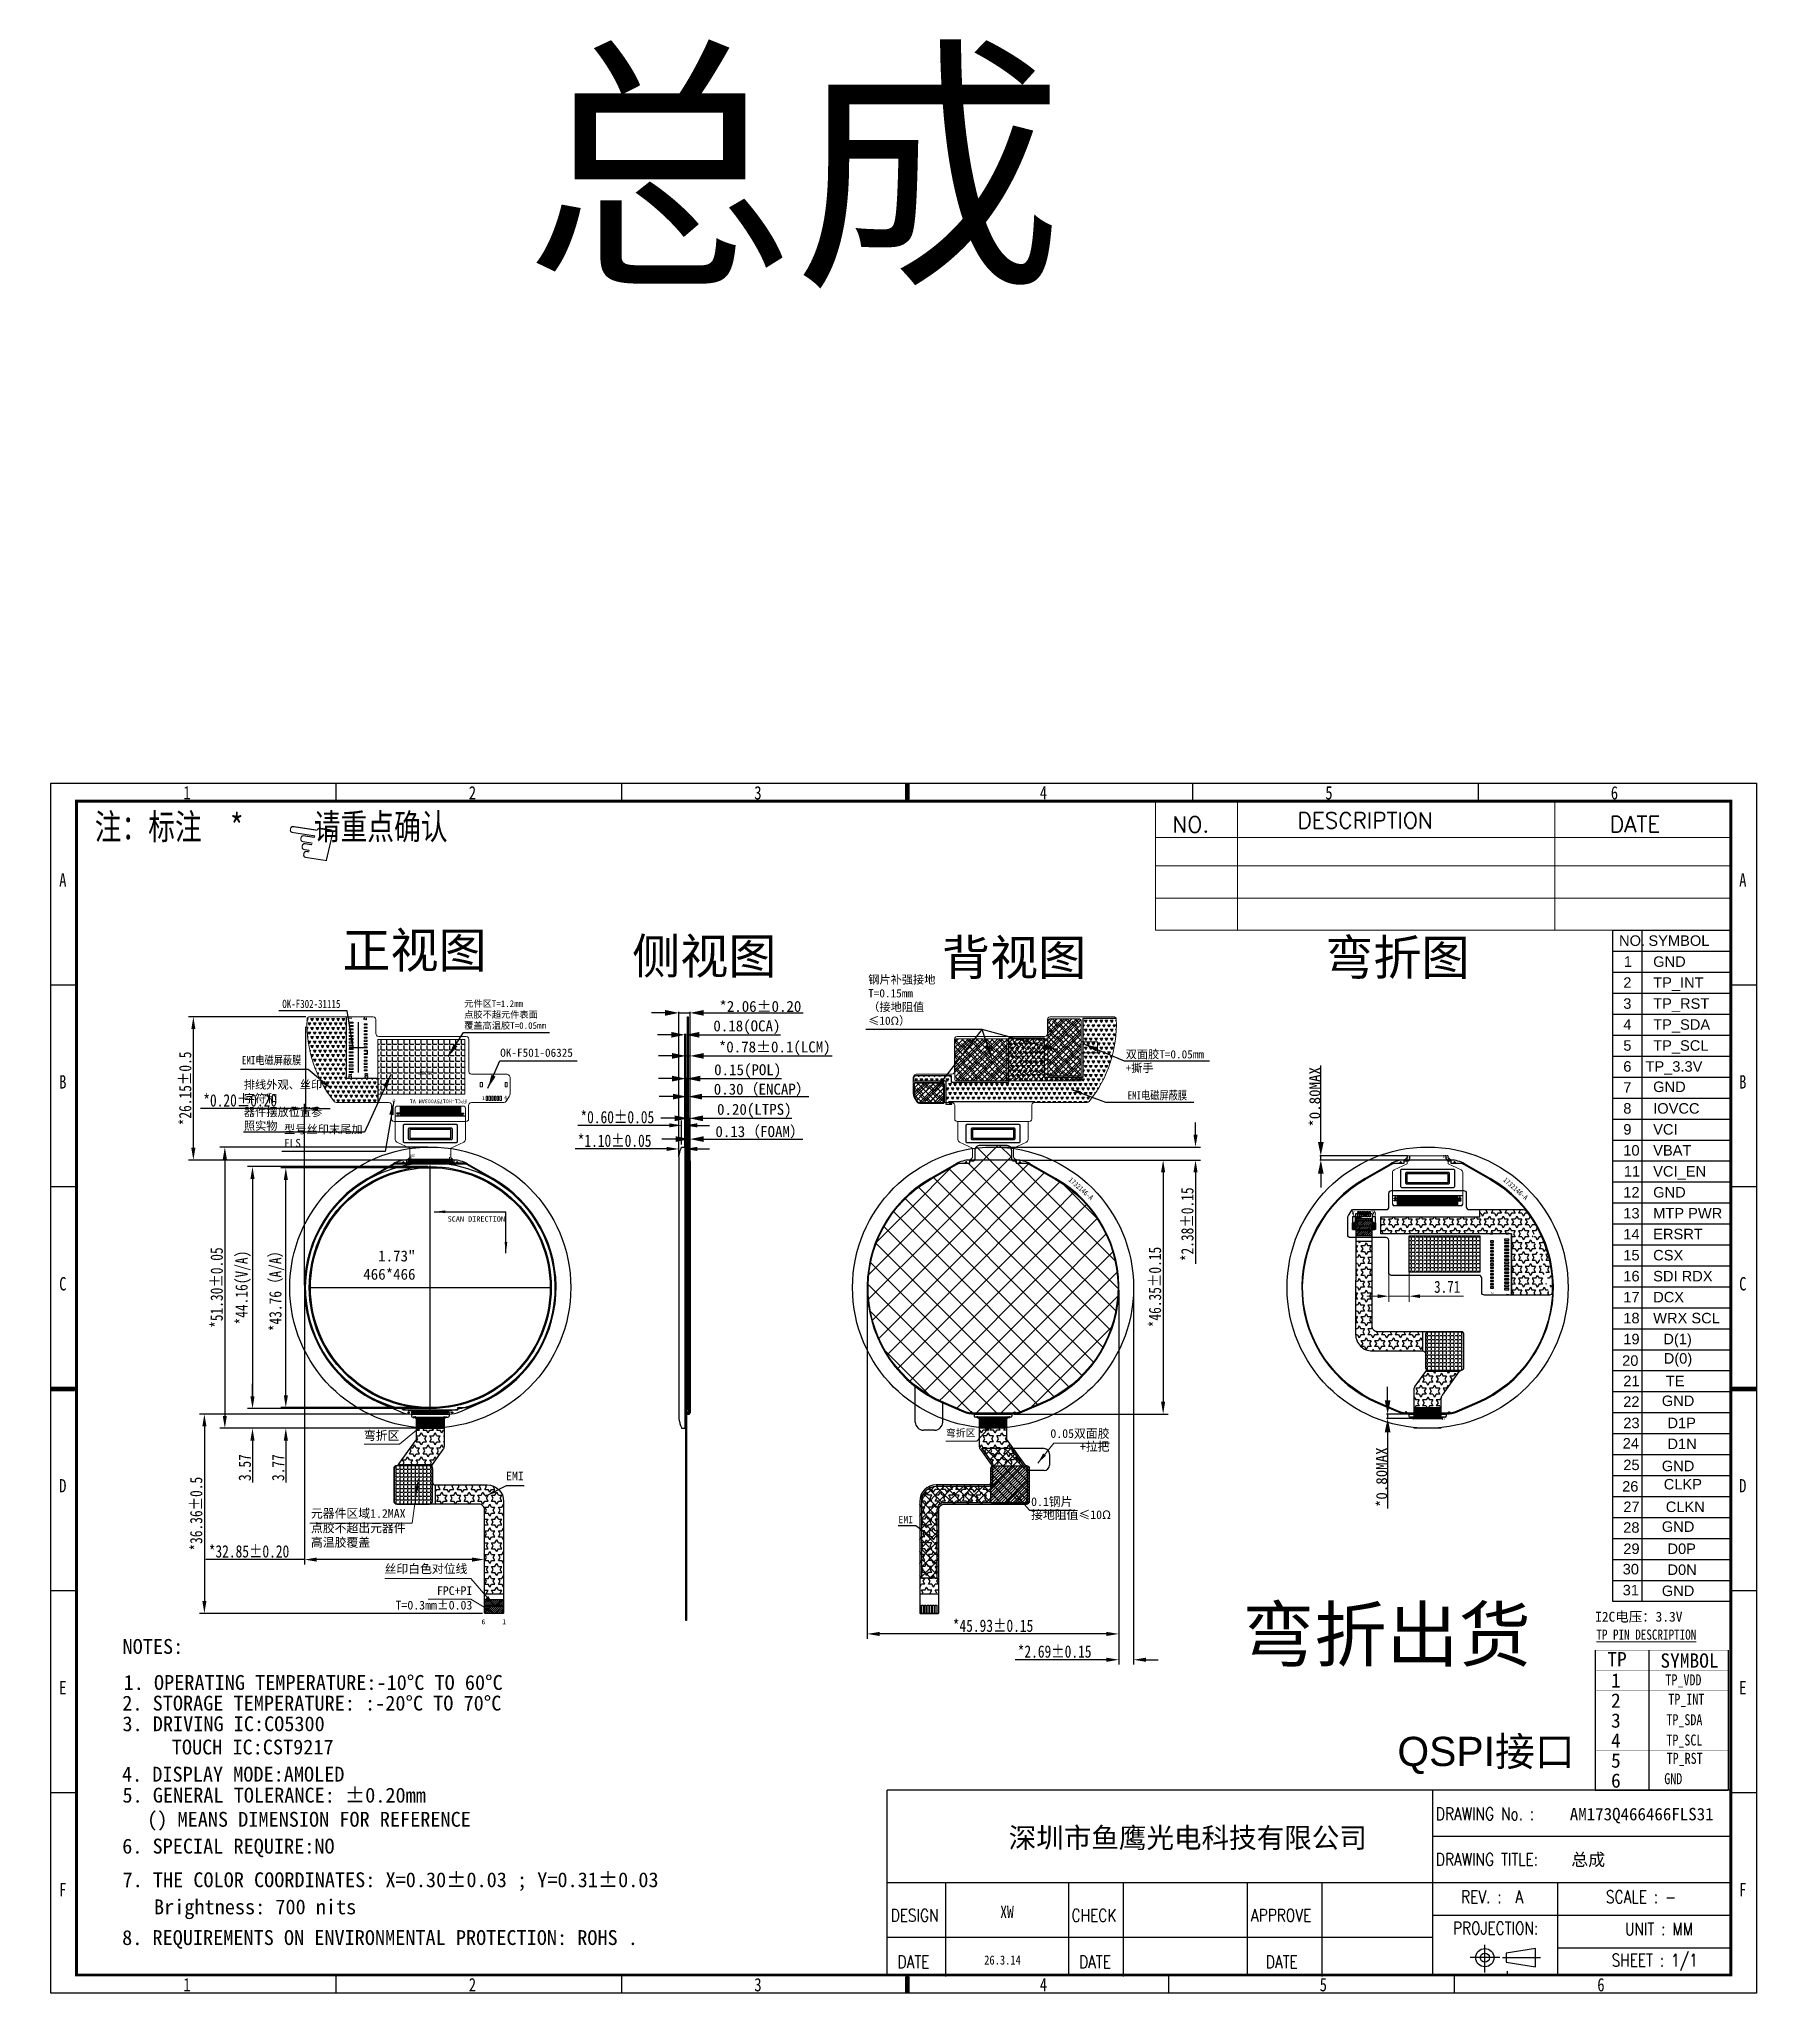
# Model space of a CAD drawing. Header units: inches. Extents: x 1065 to 1380, y -746 to -387.
import ezdxf
from ezdxf.enums import TextEntityAlignment as Align

# ---------------------------------------------------------------- set-up
doc = ezdxf.new("R2010")
doc.units = ezdxf.units.IN
doc.header["$LTSCALE"] = 0.909449
doc.header["$MEASUREMENT"] = 0
doc.header["$PDMODE"] = 3
doc.header["$PDSIZE"] = 0.3125
doc.linetypes.add('CENTER', pattern=[0.6, 0.375, -0.075, 0.075, -0.075])
doc.layers.get('0').update_dxf_attribs({"linetype": 'CONTINUOUS'})
doc.layers.get('Defpoints').update_dxf_attribs({"linetype": 'CONTINUOUS'})
for name, color, linetype in [('01 Copper', 3, 'CONTINUOUS'), ('03 Solder resist', 6, 'CONTINUOUS'), ('04 Chip', 20, 'CONTINUOUS'), ('06 Cutline', 4, 'CONTINUOUS'), ('06_CUTLINE', 7, 'CONTINUOUS'), ('07 Potting', 132, 'CONTINUOUS'), ('09 Center_line', 1, 'CONTINUOUS'), ('13 OL no.', 190, 'CONTINUOUS'), ('14 OL name', 220, 'CONTINUOUS'), ('5剖面线层', 2, 'CONTINUOUS'), ('DIM', 7, 'CONTINUOUS'), ('DIM（标注）', 3, 'CONTINUOUS'), ('DST', 253, 'CONTINUOUS'), ('FPC', 40, 'CONTINUOUS'), ('LCD-FPC', 42, 'CONTINUOUS'), ('LCM FPC', 30, 'CONTINUOUS'), ('PDF_Geomertry', 7, 'CONTINUOUS'), ('tableLine', 7, 'CONTINUOUS'), ('TopOverlay', 2, 'CONTINUOUS'), ('图框', 7, 'CONTINUOUS')]:
    doc.layers.add(name, color=color, linetype=linetype)
for name, color, linetype, lineweight in [('01_Copper', 3, 'CONTINUOUS', 0), ('TAPE', 90, 'CONTINUOUS', 5), ('中心线', 1, 'CENTER', 0), ('剖面', 7, 'CONTINUOUS', 13), ('附料-尺寸标注', 130, 'CONTINUOUS', 18)]:
    doc.layers.add(name, color=color, linetype=linetype, lineweight=lineweight)
doc.styles.add('Adobe 黑体 Std R', font='')
doc.styles.add('Arial Regular', font='arial.ttf')
doc.styles.add('CCN-1', font='', dxfattribs={"width": 0.85})
doc.styles.add('MBC_Arial_Font', font='arial.ttf')
doc.styles.add('romans', font='romans.shx')
doc.styles.add('RS', font='txt.shx', dxfattribs={"width": 0.95})
doc.styles.get("Standard").update_dxf_attribs({"font": 'txt', "width": 0.8})
doc.styles.add('WMF-ARIAL0', font='arial.ttf')
doc.styles.add('XR', font='simhei.ttf')
doc.styles.add('中文', font='')
doc.styles.add('宋', font='', dxfattribs={"height": 2})
doc.styles.add('宋体', font='', dxfattribs={"width": 0.8})
doc.styles.get('Adobe 黑体 Std R').set_extended_font_data('Adobe 榛戜綋 Std R')
doc.styles.get('CCN-1').set_extended_font_data('SimSun')
doc.styles.get('中文').set_extended_font_data('SimSun')
doc.styles.get('宋').set_extended_font_data('SimSun')
doc.styles.get('宋体').set_extended_font_data('SimSun')
doc.dimstyles.new('DIM-CCN', dxfattribs={"dimscale": 0.9, "dimtxt": 1.7, "dimasz": 1.8, "dimexe": 1.5, "dimexo": 0.5, "dimgap": 0.3, "dimtad": 1, "dimzin": 0, "dimdsep": 46, "dimtxsty": 'CCN-1', "dimblk": 'OPEN30', "dimcen": 0.05, "dimclrd": 256, "dimclre": 256, "dimclrt": 256, "dimadec": 0, "dimazin": 0, "dimtfac": 1, "dimtofl": 0, "dimtmove": 0, "dimatfit": 3, "dimldrblk": 'OPEN30', "dimfxl": 1, "dimtolj": 1, "dimtzin": 0, "dimlwd": -1, "dimlwe": -1, "dimarcsym": 0})
doc.dimstyles.new('DIMSTYLE_2$0', dxfattribs={"dimtxt": 1.2, "dimasz": 1.2, "dimexe": 0.18, "dimexo": 0.0625, "dimgap": 0.09, "dimtad": 1, "dimzin": 0, "dimdsep": 46, "dimtxsty": 'Standard', "dimblk": '_FILLED', "dimcen": 0.09, "dimclrd": 2, "dimclre": 2, "dimclrt": 2, "dimadec": 0, "dimazin": 0, "dimtp": 0.1, "dimtm": 0.1, "dimtfac": 1, "dimtmove": 0, "dimatfit": 3, "dimldrblk": '_FILLED', "dimfxl": 1, "dimtolj": 1, "dimtzin": 0, "dimarcsym": 0})
doc.dimstyles.new('STANDARD$0', dxfattribs={"dimtxt": 2.2, "dimasz": 2, "dimexe": 0.6, "dimexo": 0.4, "dimgap": 0.5, "dimtad": 0, "dimzin": 0, "dimdsep": 46, "dimtxsty": 'Standard', "dimcen": 0.09, "dimclrd": 3, "dimclre": 3, "dimclrt": 256, "dimadec": 0, "dimazin": 0, "dimtfac": 1, "dimtmove": 0, "dimatfit": 1, "dimfxl": 1, "dimtolj": 1, "dimtzin": 0, "dimarcsym": 0})
doc.dimstyles.new('STANDARD$7', dxfattribs={"dimtxt": 1.5, "dimasz": 0.3, "dimexe": 0.25, "dimexo": 0.25, "dimgap": 0.25, "dimtad": 0, "dimzin": 0, "dimdsep": 46, "dimtxsty": 'Standard', "dimcen": 0.5, "dimclrd": 256, "dimclre": 5, "dimclrt": 256, "dimazin": 0, "dimtfac": 1, "dimtmove": 0, "dimatfit": 1, "dimfxl": 1, "dimtolj": 1, "dimtzin": 0, "dimlwd": -1, "dimarcsym": 0})
doc.dimstyles.new('Z0.8', dxfattribs={"dimscale": 0.8, "dimtxt": 2.5, "dimasz": 2.2, "dimexe": 1.25, "dimexo": 0.625, "dimtad": 0, "dimdsep": 46, "dimtxsty": '宋体', "dimcen": 2.5, "dimclrd": 3, "dimclre": 3, "dimclrt": 4, "dimadec": 0, "dimazin": 0, "dimtfac": 1, "dimtmove": 0, "dimatfit": 3, "dimfxl": 1, "dimlwd": 25, "dimlwe": 25, "dimarcsym": 0})
pattern_1 = [(45, (-11086.76305, -2536.3974), (-0.449012806, 0.449012806), []), (135, (-11086.76305, -2536.3974), (-1.347038418, 0.449012806), [1.5875, -0.9525])]

# ---------------------------------------------------------------- blocks, each defined once
blk = doc.blocks.new('A$C5D5B2502')
at = {"color": 3, "lineweight": 9, "extrusion": (0, 0, -1), "insert": (0.313, 2.205), "char_height": 2.2, "width": 1.7931, "attachment_point": 1, "text_direction": (0.707107, -0.707107, 0), "style": 'RS'}
blk.add_mtext('\\fWingdings|b0|i0|c2|p2;E', dxfattribs=at)
blk = doc.blocks.new('3')
at = {"layer": 'DIM', "extrusion": (0, 0, -1), "xscale": 1.882916887164354, "yscale": 1.882916887164354, "zscale": -1.882916887163784, "rotation": 180}
blk.add_blockref('A$C5D5B2502', (-1621.2, 1416.43), dxfattribs=at)
blk = doc.blocks.new('*X165')
at = {"linetype": 'Continuous', "lineweight": 0}
blk.add_hatch(color=0, dxfattribs=at).paths.add_polyline_path([(0, -0.56), (-0.01, -0.46), (0.01, -0.46)], flags=0)
at = {"color": 0, "linetype": 'Continuous', "lineweight": 0}
blk.add_line((0, -0.56), (0, 0), dxfattribs=at)
at = {"color": 0, "lineweight": 0}
blk.add_line((0, 0), (0, 0), dxfattribs=at)
blk = doc.blocks.new('*X166')
at = {"linetype": 'Continuous', "lineweight": 0}
blk.add_hatch(color=0, dxfattribs=at).paths.add_polyline_path([(0, -0.56), (-0.01, -0.46), (0.01, -0.46)], flags=0)
at = {"color": 0, "linetype": 'Continuous', "lineweight": 0}
blk.add_line((0, -0.56), (0, 0), dxfattribs=at)
at = {"color": 0, "lineweight": 0}
blk.add_line((0, 0), (0, 0), dxfattribs=at)
blk = doc.blocks.new('GVO3310')
at = {"color": 1}
for p, q in [((3745.23, -497.98), (3758.03, -497.98)), ((3755.74, -505.9), (3747.51, -505.9))]:
    blk.add_line(p, q, dxfattribs=at)
at = {"layer": '01 Copper'}
for p, q in [((3751.91, -506.48), (3751.91, -505.9)), ((3751.92, -505.9), (3751.92, -506.48))]:
    blk.add_line(p, q, dxfattribs=at)
for points in [[(3746.15, -496.19), (3746.15, -496.29), (3746.13, -496.32), (3746.13, -497.44), (3745.48, -497.44), (3745.48, -497.54), (3745.68, -497.54), (3745.68, -497.84), (3745.78, -497.84), (3745.78, -497.54), (3746.13, -497.54), (3746.13, -497.98)], [(3746.2, -497.98), (3746.2, -496.32), (3746.18, -496.29), (3746.18, -496.19)], [(3746.28, -496.19), (3746.28, -496.29), (3746.26, -496.32), (3746.26, -497.98)], [(3746.33, -497.98), (3746.33, -496.32), (3746.31, -496.29), (3746.31, -496.19)], [(3746.41, -496.19), (3746.41, -496.29), (3746.39, -496.32), (3746.39, -497.98)], [(3746.46, -497.98), (3746.46, -496.32), (3746.44, -496.29), (3746.44, -496.19)], [(3746.54, -496.19), (3746.54, -496.29), (3746.52, -496.32), (3746.52, -497.98)], [(3746.59, -497.98), (3746.59, -496.32), (3746.57, -496.29), (3746.57, -496.19)], [(3746.67, -496.19), (3746.67, -496.29), (3746.65, -496.32), (3746.65, -497.98)], [(3746.72, -497.98), (3746.72, -496.32), (3746.7, -496.29), (3746.7, -496.19)], [(3746.8, -496.19), (3746.8, -496.29), (3746.78, -496.32), (3746.78, -497.98)], [(3746.85, -497.98), (3746.85, -496.32), (3746.83, -496.29), (3746.83, -496.19)], [(3746.93, -496.19), (3746.93, -496.29), (3746.91, -496.32), (3746.91, -497.98)], [(3746.96, -496.19), (3746.96, -496.29), (3746.98, -496.32), (3746.98, -497.98)], [(3747.04, -497.98), (3747.04, -496.32), (3747.06, -496.29), (3747.06, -496.19)], [(3747.09, -496.19), (3747.09, -496.29), (3747.11, -496.32), (3747.11, -497.98)], [(3747.19, -496.19), (3747.19, -496.29), (3747.17, -496.32), (3747.17, -497.98)], [(3747.24, -497.98), (3747.24, -496.32), (3747.22, -496.29), (3747.22, -496.19)], [(3747.32, -496.19), (3747.32, -496.29), (3747.3, -496.32), (3747.3, -497.98)], [(3747.37, -497.98), (3747.37, -496.32), (3747.35, -496.29), (3747.35, -496.19)], [(3747.45, -496.19), (3747.45, -496.29), (3747.43, -496.32), (3747.43, -497.98)], [(3747.5, -497.98), (3747.5, -496.32), (3747.48, -496.29), (3747.48, -496.19)], [(3747.58, -496.19), (3747.58, -496.29), (3747.56, -496.32), (3747.56, -497.98)], [(3747.63, -497.98), (3747.63, -496.32), (3747.61, -496.29), (3747.61, -496.19)], [(3747.69, -497.98), (3747.69, -496.32), (3747.71, -496.29), (3747.71, -496.19)], [(3747.74, -496.19), (3747.74, -496.29), (3747.76, -496.32), (3747.76, -497.98)], [(3747.84, -496.19), (3747.84, -496.29), (3747.82, -496.32), (3747.82, -497.98)], [(3747.89, -497.98), (3747.89, -496.32), (3747.87, -496.29), (3747.87, -496.19)], [(3747.97, -496.19), (3747.97, -496.29), (3747.95, -496.32), (3747.95, -497.98)], [(3748.02, -497.98), (3748.02, -496.32), (3748, -496.29), (3748, -496.19)], [(3748.1, -496.19), (3748.1, -496.29), (3748.08, -496.32), (3748.08, -497.98)], [(3748.15, -497.98), (3748.15, -496.32), (3748.13, -496.29), (3748.13, -496.19)], [(3748.21, -497.98), (3748.21, -496.32), (3748.23, -496.29), (3748.23, -496.19)], [(3748.26, -496.19), (3748.26, -496.29), (3748.28, -496.32), (3748.28, -497.98)], [(3748.47, -497.98), (3748.47, -496.32), (3748.49, -496.29), (3748.49, -496.19)], [(3748.52, -496.19), (3748.52, -496.29), (3748.54, -496.32), (3748.54, -497.98)], [(3748.6, -497.98), (3748.6, -496.32), (3748.62, -496.29), (3748.62, -496.19)], [(3748.65, -496.19), (3748.65, -496.29), (3748.67, -496.32), (3748.67, -497.98)], [(3748.73, -497.98), (3748.73, -496.32), (3748.75, -496.29), (3748.75, -496.19)], [(3748.78, -496.19), (3748.78, -496.29), (3748.8, -496.32), (3748.8, -497.98)], [(3748.86, -497.98), (3748.86, -496.32), (3748.88, -496.29), (3748.88, -496.19)], [(3748.91, -496.19), (3748.91, -496.29), (3748.93, -496.32), (3748.93, -497.98)], [(3748.99, -497.98), (3748.99, -496.32), (3749.01, -496.29), (3749.01, -496.19)], [(3749.04, -496.19), (3749.04, -496.29), (3749.06, -496.32), (3749.06, -497.98)], [(3749.12, -497.98), (3749.12, -496.32), (3749.14, -496.29), (3749.14, -496.19)], [(3749.17, -496.19), (3749.17, -496.29), (3749.19, -496.32), (3749.19, -497.98)], [(3749.25, -497.98), (3749.25, -496.32), (3749.27, -496.29), (3749.27, -496.19)], [(3749.3, -496.19), (3749.3, -496.29), (3749.32, -496.32), (3749.32, -497.98)], [(3749.38, -497.98), (3749.38, -496.32), (3749.4, -496.29), (3749.4, -496.19)], [(3749.43, -496.19), (3749.43, -496.29), (3749.45, -496.32), (3749.45, -497.98)], [(3749.51, -497.98), (3749.51, -496.32), (3749.53, -496.29), (3749.53, -496.19)], [(3749.56, -496.19), (3749.56, -496.29), (3749.58, -496.32), (3749.58, -497.98)], [(3749.64, -497.98), (3749.64, -496.32), (3749.66, -496.29), (3749.66, -496.19)], [(3749.69, -496.19), (3749.69, -496.29), (3749.71, -496.32), (3749.71, -497.98)], [(3749.77, -497.98), (3749.77, -496.32), (3749.79, -496.29), (3749.79, -496.19)], [(3749.82, -496.19), (3749.82, -496.29), (3749.84, -496.32), (3749.84, -497.98)], [(3749.92, -496.19), (3749.92, -496.29), (3749.9, -496.32), (3749.9, -497.98)], [(3749.97, -497.98), (3749.97, -496.32), (3749.95, -496.29), (3749.95, -496.19)], [(3750.03, -497.98), (3750.03, -496.32), (3750.05, -496.29), (3750.05, -496.19)], [(3750.08, -496.19), (3750.08, -496.29), (3750.1, -496.32), (3750.1, -497.98)], [(3750.16, -497.98), (3750.16, -496.32), (3750.18, -496.29), (3750.18, -496.19)], [(3750.21, -496.19), (3750.21, -496.29), (3750.23, -496.32), (3750.23, -497.98)], [(3750.29, -497.98), (3750.29, -496.32), (3750.31, -496.29), (3750.31, -496.19)], [(3750.34, -496.19), (3750.34, -496.29), (3750.36, -496.32), (3750.36, -497.98)], [(3750.42, -497.98), (3750.42, -496.32), (3750.44, -496.29), (3750.44, -496.19)], [(3750.47, -496.19), (3750.47, -496.29), (3750.49, -496.32), (3750.49, -497.98)], [(3750.68, -497.98), (3750.68, -496.32), (3750.7, -496.29), (3750.7, -496.19)], [(3750.73, -496.19), (3750.73, -496.29), (3750.75, -496.32), (3750.75, -497.98)], [(3750.81, -497.98), (3750.81, -496.32), (3750.83, -496.29), (3750.83, -496.19)], [(3750.86, -496.19), (3750.86, -496.29), (3750.88, -496.32), (3750.88, -497.98)], [(3751.07, -497.98), (3751.07, -496.32), (3751.09, -496.29), (3751.09, -496.19)], [(3751.12, -496.19), (3751.12, -496.29), (3751.14, -496.32), (3751.14, -497.98)], [(3751.2, -497.98), (3751.2, -496.32), (3751.22, -496.29), (3751.22, -496.19)], [(3751.25, -496.19), (3751.25, -496.29), (3751.27, -496.32), (3751.27, -497.98)], [(3751.46, -497.98), (3751.46, -496.32), (3751.48, -496.29), (3751.48, -496.19)], [(3751.51, -496.19), (3751.51, -496.29), (3751.53, -496.32), (3751.53, -497.98)], [(3751.59, -497.98), (3751.59, -496.32), (3751.61, -496.29), (3751.61, -496.19)], [(3751.64, -496.19), (3751.64, -496.29), (3751.66, -496.32), (3751.66, -497.98)], [(3751.74, -496.19), (3751.74, -496.29), (3751.72, -496.32), (3751.72, -497.98)], [(3751.79, -497.98), (3751.79, -496.32), (3751.77, -496.29), (3751.77, -496.19)], [(3751.85, -497.98), (3751.85, -496.32), (3751.87, -496.29), (3751.87, -496.19)], [(3751.9, -496.19), (3751.9, -496.29), (3751.92, -496.32), (3751.92, -497.98)], [(3752.13, -496.19), (3752.13, -496.29), (3752.11, -496.32), (3752.11, -497.98)], [(3752.18, -497.98), (3752.18, -496.32), (3752.16, -496.29), (3752.16, -496.19)], [(3752.24, -497.98), (3752.24, -496.32), (3752.26, -496.29), (3752.26, -496.19)], [(3752.29, -496.19), (3752.29, -496.29), (3752.31, -496.32), (3752.31, -497.98)], [(3752.37, -497.98), (3752.37, -496.32), (3752.39, -496.29), (3752.39, -496.19)], [(3752.42, -496.19), (3752.42, -496.29), (3752.44, -496.32), (3752.44, -497.98)], [(3752.5, -497.98), (3752.5, -496.32), (3752.52, -496.29), (3752.52, -496.19)], [(3752.55, -496.19), (3752.55, -496.29), (3752.57, -496.32), (3752.57, -497.98)], [(3752.63, -497.98), (3752.63, -496.32), (3752.65, -496.29), (3752.65, -496.19)], [(3752.68, -496.19), (3752.68, -496.29), (3752.7, -496.32), (3752.7, -497.98)], [(3752.78, -496.19), (3752.78, -496.29), (3752.76, -496.32), (3752.76, -497.98)], [(3752.83, -497.98), (3752.83, -496.32), (3752.81, -496.29), (3752.81, -496.19)], [(3752.91, -496.19), (3752.91, -496.29), (3752.89, -496.32), (3752.89, -497.98)], [(3752.96, -497.98), (3752.96, -496.32), (3752.94, -496.29), (3752.94, -496.19)], [(3753.04, -496.19), (3753.04, -496.29), (3753.02, -496.32), (3753.02, -497.98)], [(3753.09, -497.98), (3753.09, -496.32), (3753.07, -496.29), (3753.07, -496.19)], [(3753.17, -496.19), (3753.17, -496.29), (3753.15, -496.32), (3753.15, -497.98)], [(3753.22, -497.98), (3753.22, -496.32), (3753.2, -496.29), (3753.2, -496.19)], [(3753.28, -497.98), (3753.28, -496.32), (3753.3, -496.29), (3753.3, -496.19)], [(3753.33, -496.19), (3753.33, -496.29), (3753.35, -496.32), (3753.35, -497.98)], [(3753.43, -496.19), (3753.43, -496.29), (3753.41, -496.32), (3753.41, -497.98)], [(3753.48, -497.98), (3753.48, -496.32), (3753.46, -496.29), (3753.46, -496.19)], [(3753.56, -496.19), (3753.56, -496.29), (3753.54, -496.32), (3753.54, -497.98)], [(3753.61, -497.98), (3753.61, -496.32), (3753.59, -496.29), (3753.59, -496.19)], [(3753.69, -496.19), (3753.69, -496.29), (3753.67, -496.32), (3753.67, -497.98)], [(3753.74, -497.98), (3753.74, -496.32), (3753.72, -496.29), (3753.72, -496.19)], [(3753.8, -497.98), (3753.8, -496.32), (3753.82, -496.29), (3753.82, -496.19)], [(3753.85, -496.19), (3753.85, -496.29), (3753.87, -496.32), (3753.87, -497.98)], [(3753.93, -497.98), (3753.93, -496.32), (3753.95, -496.29), (3753.95, -496.19)], [(3753.98, -496.19), (3753.98, -496.29), (3754, -496.32), (3754, -497.98)], [(3754.08, -496.19), (3754.08, -496.29), (3754.06, -496.32), (3754.06, -497.98)], [(3754.13, -497.98), (3754.13, -496.32), (3754.11, -496.29), (3754.11, -496.19)], [(3754.21, -496.19), (3754.21, -496.29), (3754.19, -496.32), (3754.19, -497.98)], [(3754.26, -497.98), (3754.26, -496.32), (3754.24, -496.29), (3754.24, -496.19)], [(3754.34, -496.19), (3754.34, -496.29), (3754.32, -496.32), (3754.32, -497.98)], [(3754.39, -497.98), (3754.39, -496.32), (3754.37, -496.29), (3754.37, -496.19)], [(3754.47, -496.19), (3754.47, -496.29), (3754.45, -496.32), (3754.45, -497.98)], [(3754.52, -497.98), (3754.52, -496.32), (3754.5, -496.29), (3754.5, -496.19)], [(3754.58, -497.98), (3754.58, -496.32), (3754.6, -496.29), (3754.6, -496.19)], [(3754.63, -496.19), (3754.63, -496.29), (3754.65, -496.32), (3754.65, -497.98)], [(3754.71, -497.98), (3754.71, -496.32), (3754.73, -496.29), (3754.73, -496.19)], [(3754.76, -496.19), (3754.76, -496.29), (3754.78, -496.32), (3754.78, -497.98)], [(3754.84, -497.98), (3754.84, -496.32), (3754.86, -496.29), (3754.86, -496.19)], [(3754.89, -496.19), (3754.89, -496.29), (3754.91, -496.32), (3754.91, -497.98)], [(3754.99, -496.19), (3754.99, -496.29), (3754.97, -496.32), (3754.97, -497.98)], [(3755.04, -497.98), (3755.04, -496.32), (3755.02, -496.29), (3755.02, -496.19)], [(3755.12, -496.19), (3755.12, -496.29), (3755.1, -496.32), (3755.1, -497.98)], [(3755.17, -497.98), (3755.17, -496.32), (3755.15, -496.29), (3755.15, -496.19)], [(3755.25, -496.19), (3755.25, -496.29), (3755.23, -496.32), (3755.23, -497.98)], [(3755.3, -497.98), (3755.3, -496.32), (3755.28, -496.29), (3755.28, -496.19)], [(3755.38, -496.19), (3755.38, -496.29), (3755.36, -496.32), (3755.36, -497.98)], [(3755.43, -497.98), (3755.43, -496.32), (3755.41, -496.29), (3755.41, -496.19)], [(3755.51, -496.19), (3755.51, -496.29), (3755.49, -496.32), (3755.49, -497.98)], [(3755.56, -497.98), (3755.56, -496.32), (3755.54, -496.29), (3755.54, -496.19)], [(3755.64, -496.19), (3755.64, -496.29), (3755.62, -496.32), (3755.62, -497.98)], [(3755.69, -497.98), (3755.69, -496.32), (3755.67, -496.29), (3755.67, -496.19)], [(3755.77, -496.19), (3755.77, -496.29), (3755.75, -496.32), (3755.75, -497.98)], [(3755.82, -497.98), (3755.82, -496.32), (3755.8, -496.29), (3755.8, -496.19)], [(3755.9, -496.19), (3755.9, -496.29), (3755.88, -496.32), (3755.88, -497.98)], [(3755.95, -497.98), (3755.95, -496.32), (3755.93, -496.29), (3755.93, -496.19)], [(3756.03, -496.19), (3756.03, -496.29), (3756.01, -496.32), (3756.01, -497.98)], [(3756.08, -497.98), (3756.08, -496.32), (3756.06, -496.29), (3756.06, -496.19)], [(3756.14, -497.98), (3756.14, -496.32), (3756.16, -496.29), (3756.16, -496.19)], [(3756.19, -496.19), (3756.19, -496.29), (3756.21, -496.32), (3756.21, -497.98)], [(3756.29, -496.19), (3756.29, -496.29), (3756.27, -496.32), (3756.27, -497.98)], [(3756.34, -497.98), (3756.34, -496.32), (3756.32, -496.29), (3756.32, -496.19)], [(3756.42, -496.19), (3756.42, -496.29), (3756.4, -496.32), (3756.4, -497.98)], [(3756.47, -497.98), (3756.47, -496.32), (3756.45, -496.29), (3756.45, -496.19)], [(3756.55, -496.19), (3756.55, -496.29), (3756.53, -496.32), (3756.53, -497.98)], [(3756.6, -497.98), (3756.6, -496.32), (3756.58, -496.29), (3756.58, -496.19)], [(3756.68, -496.19), (3756.68, -496.29), (3756.66, -496.32), (3756.66, -497.98)], [(3756.73, -497.98), (3756.73, -496.32), (3756.71, -496.29), (3756.71, -496.19)], [(3756.79, -497.98), (3756.79, -496.32), (3756.81, -496.29), (3756.81, -496.19)], [(3756.86, -497.98), (3756.86, -496.32), (3756.84, -496.29), (3756.84, -496.19)], [(3756.94, -496.19), (3756.94, -496.29), (3756.92, -496.32), (3756.92, -497.98)], [(3756.97, -496.19), (3756.97, -496.29), (3756.99, -496.32), (3756.99, -497.98)], [(3757.05, -497.98), (3757.05, -496.32), (3757.07, -496.29), (3757.07, -496.19)], [(3757.1, -496.19), (3757.1, -496.29), (3757.12, -496.32), (3757.12, -497.44), (3757.77, -497.44), (3757.77, -497.54), (3757.57, -497.54), (3757.57, -497.84), (3757.47, -497.84), (3757.47, -497.54), (3757.12, -497.54), (3757.12, -497.98)], [(3748.09, -505.9), (3748.09, -506.48)], [(3748.1, -506.48), (3748.1, -505.9)], [(3748.12, -505.9), (3748.12, -506.48)], [(3748.13, -506.48), (3748.13, -505.9)], [(3748.14, -505.9), (3748.14, -506.48)], [(3748.15, -505.9), (3748.15, -506.48)], [(3748.16, -506.48), (3748.16, -505.9)], [(3748.18, -505.9), (3748.18, -506.48)], [(3748.19, -506.48), (3748.19, -505.9)], [(3748.2, -505.9), (3748.2, -506.48)], [(3748.21, -506.48), (3748.21, -505.9)], [(3748.22, -505.9), (3748.22, -506.48)], [(3748.24, -505.9), (3748.24, -506.48)], [(3748.25, -506.48), (3748.25, -505.9)], [(3748.26, -505.9), (3748.26, -506.48)], [(3748.27, -506.48), (3748.27, -505.9)], [(3748.28, -505.9), (3748.28, -506.48)], [(3748.3, -505.9), (3748.3, -506.48)], [(3748.31, -506.48), (3748.31, -505.9)], [(3748.32, -505.9), (3748.32, -506.48)], [(3748.33, -506.48), (3748.33, -505.9)], [(3748.34, -505.9), (3748.34, -506.48)], [(3748.36, -506.48), (3748.36, -505.9)], [(3748.37, -506.48), (3748.37, -505.9)], [(3748.38, -505.9), (3748.38, -506.48)], [(3748.39, -506.48), (3748.39, -505.9)], [(3748.4, -505.9), (3748.4, -506.48)], [(3748.42, -506.48), (3748.42, -505.9)], [(3748.43, -505.9), (3748.43, -506.48)], [(3748.44, -506.48), (3748.44, -505.9)], [(3748.45, -505.9), (3748.45, -506.48)], [(3748.46, -506.48), (3748.46, -505.9)], [(3748.48, -505.9), (3748.48, -506.48)], [(3748.49, -506.48), (3748.49, -505.9)], [(3748.5, -505.9), (3748.5, -506.48)], [(3748.51, -506.48), (3748.51, -505.9)], [(3748.52, -505.9), (3748.52, -506.48)], [(3748.54, -506.48), (3748.54, -505.9)], [(3748.55, -505.9), (3748.55, -506.48)], [(3748.56, -506.48), (3748.56, -505.9)], [(3748.57, -505.9), (3748.57, -506.48)], [(3748.58, -506.48), (3748.58, -505.9)], [(3748.6, -505.9), (3748.6, -506.48)], [(3748.61, -506.48), (3748.61, -505.9)], [(3748.62, -505.9), (3748.62, -506.48)], [(3748.63, -506.48), (3748.63, -505.9)], [(3748.64, -505.9), (3748.64, -506.48)], [(3748.66, -506.48), (3748.66, -505.9)], [(3748.67, -505.9), (3748.67, -506.48)], [(3748.68, -506.48), (3748.68, -505.9)], [(3748.69, -505.9), (3748.69, -506.48)], [(3748.7, -506.48), (3748.7, -505.9)], [(3748.72, -505.9), (3748.72, -506.48)], [(3748.73, -506.48), (3748.73, -505.9)], [(3748.74, -505.9), (3748.74, -506.48)], [(3748.75, -506.48), (3748.75, -505.9)], [(3748.76, -505.9), (3748.76, -506.48)], [(3748.78, -506.48), (3748.78, -505.9)], [(3748.79, -505.9), (3748.79, -506.48)], [(3748.8, -506.48), (3748.8, -505.9)], [(3748.81, -505.9), (3748.81, -506.48)], [(3748.82, -506.48), (3748.82, -505.9)], [(3748.84, -505.9), (3748.84, -506.48)], [(3748.85, -506.48), (3748.85, -505.9)], [(3748.86, -505.9), (3748.86, -506.48)], [(3748.87, -506.48), (3748.87, -505.9)], [(3748.88, -505.9), (3748.88, -506.48)], [(3748.9, -506.48), (3748.9, -505.9)], [(3748.91, -505.9), (3748.91, -506.48)], [(3748.92, -506.48), (3748.92, -505.9)], [(3748.93, -505.9), (3748.93, -506.48)], [(3748.94, -506.48), (3748.94, -505.9)], [(3748.96, -505.9), (3748.96, -506.48)], [(3748.97, -506.48), (3748.97, -505.9)], [(3748.98, -505.9), (3748.98, -506.48)], [(3748.99, -506.48), (3748.99, -505.9)], [(3749, -505.9), (3749, -506.48)], [(3749.02, -506.48), (3749.02, -505.9)], [(3749.03, -505.9), (3749.03, -506.48)], [(3749.04, -506.48), (3749.04, -505.9)], [(3749.05, -505.9), (3749.05, -506.48)], [(3749.06, -506.48), (3749.06, -505.9)], [(3749.08, -505.9), (3749.08, -506.48)], [(3749.09, -506.48), (3749.09, -505.9)], [(3749.1, -505.9), (3749.1, -506.48)], [(3749.11, -506.48), (3749.11, -505.9)], [(3749.12, -505.9), (3749.12, -506.48)], [(3749.14, -506.48), (3749.14, -505.9)], [(3749.15, -505.9), (3749.15, -506.48)], [(3749.16, -506.48), (3749.16, -505.9)], [(3749.17, -505.9), (3749.17, -506.48)], [(3749.18, -506.48), (3749.18, -505.9)], [(3749.2, -505.9), (3749.2, -506.48)], [(3749.21, -506.48), (3749.21, -505.9)], [(3749.22, -505.9), (3749.22, -506.48)], [(3749.23, -506.48), (3749.23, -505.9)], [(3749.24, -505.9), (3749.24, -506.48)], [(3749.26, -506.48), (3749.26, -505.9)], [(3749.27, -505.9), (3749.27, -506.48)], [(3749.28, -506.48), (3749.28, -505.9)], [(3749.29, -505.9), (3749.29, -506.48)], [(3749.3, -506.48), (3749.3, -505.9)], [(3749.32, -505.9), (3749.32, -506.48)], [(3749.33, -506.48), (3749.33, -505.9)], [(3749.34, -505.9), (3749.34, -506.48)], [(3749.35, -506.48), (3749.35, -505.9)], [(3749.36, -505.9), (3749.36, -506.48)], [(3749.38, -506.48), (3749.38, -505.9)], [(3749.39, -505.9), (3749.39, -506.48)], [(3749.4, -506.48), (3749.4, -505.9)], [(3749.41, -505.9), (3749.41, -506.48)], [(3749.42, -506.48), (3749.42, -505.9)], [(3749.44, -505.9), (3749.44, -506.48)], [(3749.45, -506.48), (3749.45, -505.9)], [(3749.46, -505.9), (3749.46, -506.48)], [(3749.47, -506.48), (3749.47, -505.9)], [(3749.48, -505.9), (3749.48, -506.48)], [(3749.5, -506.48), (3749.5, -505.9)], [(3749.51, -505.9), (3749.51, -506.48)], [(3749.52, -506.48), (3749.52, -505.9)], [(3749.53, -505.9), (3749.53, -506.48)], [(3749.54, -506.48), (3749.54, -505.9)], [(3749.56, -505.9), (3749.56, -506.48)], [(3749.57, -506.48), (3749.57, -505.9)], [(3749.58, -505.9), (3749.58, -506.48)], [(3749.59, -506.48), (3749.59, -505.9)], [(3749.6, -505.9), (3749.6, -506.48)], [(3749.62, -506.48), (3749.62, -505.9)], [(3749.63, -505.9), (3749.63, -506.48)], [(3749.64, -506.48), (3749.64, -505.9)], [(3749.65, -505.9), (3749.65, -506.48)], [(3749.66, -506.48), (3749.66, -505.9)], [(3749.68, -505.9), (3749.68, -506.48)], [(3749.69, -506.48), (3749.69, -505.9)], [(3749.7, -505.9), (3749.7, -506.48)], [(3749.71, -506.48), (3749.71, -505.9)], [(3749.72, -505.9), (3749.72, -506.48)], [(3749.74, -506.48), (3749.74, -505.9)], [(3749.75, -505.9), (3749.75, -506.48)], [(3749.76, -506.48), (3749.76, -505.9)], [(3749.77, -505.9), (3749.77, -506.48)], [(3749.78, -506.48), (3749.78, -505.9)], [(3749.8, -505.9), (3749.8, -506.48)], [(3749.81, -506.48), (3749.81, -505.9)], [(3749.82, -505.9), (3749.82, -506.48)], [(3749.83, -506.48), (3749.83, -505.9)], [(3749.84, -505.9), (3749.84, -506.48)], [(3749.86, -506.48), (3749.86, -505.9)], [(3749.87, -505.9), (3749.87, -506.48)], [(3749.88, -506.48), (3749.88, -505.9)], [(3749.89, -505.9), (3749.89, -506.48)], [(3749.9, -506.48), (3749.9, -505.9)], [(3749.92, -505.9), (3749.92, -506.48)], [(3749.93, -506.48), (3749.93, -505.9)], [(3749.94, -505.9), (3749.94, -506.48)], [(3749.95, -506.48), (3749.95, -505.9)], [(3749.96, -505.9), (3749.96, -506.48)], [(3749.98, -506.48), (3749.98, -505.9)], [(3749.99, -505.9), (3749.99, -506.48)], [(3750, -506.48), (3750, -505.9)], [(3750.01, -505.9), (3750.01, -506.48)], [(3750.02, -506.48), (3750.02, -505.9)], [(3750.04, -505.9), (3750.04, -506.48)], [(3750.05, -506.48), (3750.05, -505.9)], [(3750.06, -505.9), (3750.06, -506.48)], [(3750.07, -506.48), (3750.07, -505.9)], [(3750.08, -505.9), (3750.08, -506.48)], [(3750.1, -506.48), (3750.1, -505.9)], [(3750.11, -505.9), (3750.11, -506.48)], [(3750.12, -506.48), (3750.12, -505.9)], [(3750.13, -505.9), (3750.13, -506.48)], [(3750.14, -506.48), (3750.14, -505.9)], [(3750.16, -505.9), (3750.16, -506.48)], [(3750.17, -506.48), (3750.17, -505.9)], [(3750.18, -505.9), (3750.18, -506.48)], [(3750.19, -506.48), (3750.19, -505.9)], [(3750.2, -505.9), (3750.2, -506.48)], [(3750.22, -506.48), (3750.22, -505.9)], [(3750.23, -505.9), (3750.23, -506.48)], [(3750.24, -506.48), (3750.24, -505.9)], [(3750.25, -505.9), (3750.25, -506.48)], [(3750.26, -506.48), (3750.26, -505.9)], [(3750.28, -505.9), (3750.28, -506.48)], [(3750.29, -506.48), (3750.29, -505.9)], [(3750.3, -505.9), (3750.3, -506.48)], [(3750.31, -506.48), (3750.31, -505.9)], [(3750.32, -505.9), (3750.32, -506.48)], [(3750.34, -506.48), (3750.34, -505.9)], [(3750.35, -505.9), (3750.35, -506.48)], [(3750.36, -506.48), (3750.36, -505.9)], [(3750.37, -505.9), (3750.37, -506.48)], [(3750.38, -506.48), (3750.38, -505.9)], [(3750.4, -505.9), (3750.4, -506.48)], [(3750.41, -506.48), (3750.41, -505.9)], [(3750.42, -505.9), (3750.42, -506.48)], [(3750.43, -506.48), (3750.43, -505.9)], [(3750.44, -505.9), (3750.44, -506.48)], [(3750.46, -506.48), (3750.46, -505.9)], [(3750.47, -505.9), (3750.47, -506.48)], [(3750.48, -506.48), (3750.48, -505.9)], [(3750.49, -505.9), (3750.49, -506.48)], [(3750.5, -506.48), (3750.5, -505.9)], [(3750.52, -505.9), (3750.52, -506.48)], [(3750.53, -506.48), (3750.53, -505.9)], [(3750.54, -505.9), (3750.54, -506.48)], [(3750.55, -506.48), (3750.55, -505.9)], [(3750.56, -505.9), (3750.56, -506.48)], [(3750.58, -506.48), (3750.58, -505.9)], [(3750.59, -505.9), (3750.59, -506.48)], [(3750.6, -506.48), (3750.6, -505.9)], [(3750.61, -505.9), (3750.61, -506.48)], [(3750.62, -506.48), (3750.62, -505.9)], [(3750.64, -505.9), (3750.64, -506.48)], [(3750.65, -506.48), (3750.65, -505.9)], [(3750.66, -505.9), (3750.66, -506.48)], [(3750.67, -506.48), (3750.67, -505.9)], [(3750.68, -505.9), (3750.68, -506.48)], [(3750.7, -506.48), (3750.7, -505.9)], [(3750.71, -505.9), (3750.71, -506.48)], [(3750.72, -506.48), (3750.72, -505.9)], [(3750.73, -505.9), (3750.73, -506.48)], [(3750.74, -506.48), (3750.74, -505.9)], [(3750.76, -505.9), (3750.76, -506.48)], [(3750.77, -506.48), (3750.77, -505.9)], [(3750.78, -505.9), (3750.78, -506.48)], [(3750.79, -506.48), (3750.79, -505.9)], [(3750.8, -505.9), (3750.8, -506.48)], [(3750.82, -506.48), (3750.82, -505.9)], [(3750.83, -505.9), (3750.83, -506.48)], [(3750.84, -506.48), (3750.84, -505.9)], [(3750.85, -505.9), (3750.85, -506.48)], [(3750.86, -506.48), (3750.86, -505.9)], [(3750.88, -505.9), (3750.88, -506.48)], [(3750.89, -506.48), (3750.89, -505.9)], [(3750.9, -505.9), (3750.9, -506.48)], [(3750.91, -506.48), (3750.91, -505.9)], [(3750.92, -505.9), (3750.92, -506.48)], [(3750.94, -506.48), (3750.94, -505.9)], [(3750.95, -505.9), (3750.95, -506.48)], [(3750.96, -506.48), (3750.96, -505.9)], [(3750.97, -505.9), (3750.97, -506.48)], [(3750.98, -506.48), (3750.98, -505.9)], [(3751, -505.9), (3751, -506.48)], [(3751.01, -506.48), (3751.01, -505.9)], [(3751.02, -505.9), (3751.02, -506.48)], [(3751.03, -506.48), (3751.03, -505.9)], [(3751.04, -505.9), (3751.04, -506.48)], [(3751.06, -506.48), (3751.06, -505.9)], [(3751.07, -505.9), (3751.07, -506.48)], [(3751.08, -506.48), (3751.08, -505.9)], [(3751.09, -505.9), (3751.09, -506.48)], [(3751.1, -506.48), (3751.1, -505.9)], [(3751.12, -505.9), (3751.12, -506.48)], [(3751.13, -506.48), (3751.13, -505.9)], [(3751.14, -505.9), (3751.14, -506.48)], [(3751.15, -506.48), (3751.15, -505.9)], [(3751.16, -505.9), (3751.16, -506.48)], [(3751.18, -506.48), (3751.18, -505.9)], [(3751.19, -506.48), (3751.19, -505.9)], [(3751.2, -505.9), (3751.2, -506.48)], [(3751.21, -505.9), (3751.21, -506.48)], [(3751.22, -506.48), (3751.22, -505.9)], [(3751.24, -506.48), (3751.24, -505.9)], [(3751.25, -505.9), (3751.25, -506.48)], [(3751.26, -505.9), (3751.26, -506.48)], [(3751.27, -506.48), (3751.27, -505.9)], [(3751.28, -505.9), (3751.28, -506.48)], [(3751.3, -506.48), (3751.3, -505.9)], [(3751.31, -505.9), (3751.31, -506.48)], [(3751.32, -506.48), (3751.32, -505.9)], [(3751.33, -505.9), (3751.33, -506.48)], [(3751.34, -506.48), (3751.34, -505.9)], [(3751.36, -505.9), (3751.36, -506.48)], [(3751.37, -506.48), (3751.37, -505.9)], [(3751.38, -505.9), (3751.38, -506.48)], [(3751.39, -506.48), (3751.39, -505.9)], [(3751.4, -505.9), (3751.4, -506.48)], [(3751.42, -506.48), (3751.42, -505.9)], [(3751.43, -505.9), (3751.43, -506.48)], [(3751.44, -506.48), (3751.44, -505.9)], [(3751.45, -505.9), (3751.45, -506.48)], [(3751.46, -506.48), (3751.46, -505.9)], [(3751.48, -505.9), (3751.48, -506.48)], [(3751.49, -506.48), (3751.49, -505.9)], [(3751.5, -506.48), (3751.5, -505.9)], [(3751.51, -505.9), (3751.51, -506.48)], [(3751.52, -505.9), (3751.52, -506.48)], [(3751.54, -506.48), (3751.54, -505.9)], [(3751.55, -505.9), (3751.55, -506.48)], [(3751.56, -506.48), (3751.56, -505.9)], [(3751.57, -505.9), (3751.57, -506.48)], [(3751.58, -506.48), (3751.58, -505.9)], [(3751.6, -505.9), (3751.6, -506.48)], [(3751.61, -506.48), (3751.61, -505.9)], [(3751.62, -505.9), (3751.62, -506.48)], [(3751.63, -506.48), (3751.63, -505.9)], [(3751.64, -506.48), (3751.64, -505.9)], [(3751.66, -505.9), (3751.66, -506.48)], [(3751.67, -505.9), (3751.67, -506.48)], [(3751.68, -506.48), (3751.68, -505.9)], [(3751.69, -505.9), (3751.69, -506.48)], [(3751.7, -506.48), (3751.7, -505.9)], [(3751.72, -505.9), (3751.72, -506.48)], [(3751.73, -506.48), (3751.73, -505.9)], [(3751.74, -505.9), (3751.74, -506.48)], [(3751.75, -506.48), (3751.75, -505.9)], [(3751.76, -505.9), (3751.76, -506.48)], [(3751.78, -506.48), (3751.78, -505.9)], [(3751.79, -505.9), (3751.79, -506.48)], [(3751.8, -506.48), (3751.8, -505.9)], [(3751.81, -505.9), (3751.81, -506.48)], [(3751.82, -506.48), (3751.82, -505.9)], [(3751.84, -505.9), (3751.84, -506.48)], [(3751.85, -506.48), (3751.85, -505.9)], [(3751.86, -505.9), (3751.86, -506.48)], [(3751.87, -506.48), (3751.87, -505.9)], [(3751.88, -505.9), (3751.88, -506.48)], [(3751.9, -506.48), (3751.9, -505.9)], [(3751.93, -505.9), (3751.93, -506.48)], [(3751.94, -506.48), (3751.94, -505.9)], [(3751.96, -505.9), (3751.96, -506.48)], [(3751.97, -505.9), (3751.97, -506.48)], [(3751.98, -506.48), (3751.98, -505.9)], [(3751.99, -506.48), (3751.99, -505.9)], [(3752, -505.9), (3752, -506.48)], [(3752.01, -506.48), (3752.01, -505.9)], [(3752.03, -506.48), (3752.03, -505.9)], [(3752.04, -505.9), (3752.04, -506.48)], [(3752.05, -505.9), (3752.05, -506.48)], [(3752.06, -506.48), (3752.06, -505.9)], [(3752.07, -505.9), (3752.07, -506.48)], [(3752.09, -506.48), (3752.09, -505.9)], [(3752.1, -505.9), (3752.1, -506.48)], [(3752.11, -506.48), (3752.11, -505.9)], [(3752.12, -505.9), (3752.12, -506.48)], [(3752.13, -506.48), (3752.13, -505.9)], [(3752.15, -505.9), (3752.15, -506.48)], [(3752.16, -506.48), (3752.16, -505.9)], [(3752.17, -505.9), (3752.17, -506.48)], [(3752.18, -506.48), (3752.18, -505.9)], [(3752.19, -505.9), (3752.19, -506.48)], [(3752.21, -506.48), (3752.21, -505.9)], [(3752.22, -505.9), (3752.22, -506.48)], [(3752.23, -506.48), (3752.23, -505.9)], [(3752.24, -505.9), (3752.24, -506.48)], [(3752.25, -506.48), (3752.25, -505.9)], [(3752.27, -505.9), (3752.27, -506.48)], [(3752.28, -506.48), (3752.28, -505.9)], [(3752.29, -505.9), (3752.29, -506.48)], [(3752.3, -506.48), (3752.3, -505.9)], [(3752.31, -505.9), (3752.31, -506.48)], [(3752.33, -506.48), (3752.33, -505.9)], [(3752.34, -505.9), (3752.34, -506.48)], [(3752.35, -506.48), (3752.35, -505.9)], [(3752.36, -505.9), (3752.36, -506.48)], [(3752.37, -506.48), (3752.37, -505.9)], [(3752.39, -505.9), (3752.39, -506.48)], [(3752.4, -506.48), (3752.4, -505.9)], [(3752.41, -505.9), (3752.41, -506.48)], [(3752.42, -506.48), (3752.42, -505.9)], [(3752.43, -505.9), (3752.43, -506.48)], [(3752.45, -506.48), (3752.45, -505.9)], [(3752.46, -505.9), (3752.46, -506.48)], [(3752.47, -506.48), (3752.47, -505.9)], [(3752.48, -505.9), (3752.48, -506.48)], [(3752.49, -506.48), (3752.49, -505.9)], [(3752.51, -505.9), (3752.51, -506.48)], [(3752.52, -506.48), (3752.52, -505.9)], [(3752.53, -505.9), (3752.53, -506.48)], [(3752.54, -506.48), (3752.54, -505.9)], [(3752.55, -505.9), (3752.55, -506.48)], [(3752.57, -506.48), (3752.57, -505.9)], [(3752.58, -505.9), (3752.58, -506.48)], [(3752.59, -506.48), (3752.59, -505.9)], [(3752.6, -505.9), (3752.6, -506.48)], [(3752.61, -506.48), (3752.61, -505.9)], [(3752.63, -505.9), (3752.63, -506.48)], [(3752.64, -506.48), (3752.64, -505.9)], [(3752.65, -505.9), (3752.65, -506.48)], [(3752.66, -506.48), (3752.66, -505.9)], [(3752.67, -505.9), (3752.67, -506.48)], [(3752.69, -506.48), (3752.69, -505.9)], [(3752.7, -505.9), (3752.7, -506.48)], [(3752.71, -506.48), (3752.71, -505.9)], [(3752.72, -505.9), (3752.72, -506.48)], [(3752.73, -506.48), (3752.73, -505.9)], [(3752.75, -505.9), (3752.75, -506.48)], [(3752.76, -506.48), (3752.76, -505.9)], [(3752.77, -505.9), (3752.77, -506.48)], [(3752.78, -506.48), (3752.78, -505.9)], [(3752.79, -505.9), (3752.79, -506.48)], [(3752.81, -506.48), (3752.81, -505.9)], [(3752.82, -505.9), (3752.82, -506.48)], [(3752.83, -506.48), (3752.83, -505.9)], [(3752.84, -505.9), (3752.84, -506.48)], [(3752.85, -506.48), (3752.85, -505.9)], [(3752.87, -505.9), (3752.87, -506.48)], [(3752.88, -506.48), (3752.88, -505.9)], [(3752.89, -505.9), (3752.89, -506.48)], [(3752.9, -506.48), (3752.9, -505.9)], [(3752.91, -505.9), (3752.91, -506.48)], [(3752.93, -506.48), (3752.93, -505.9)], [(3752.94, -505.9), (3752.94, -506.48)], [(3752.95, -506.48), (3752.95, -505.9)], [(3752.96, -505.9), (3752.96, -506.48)], [(3752.97, -506.48), (3752.97, -505.9)], [(3752.99, -505.9), (3752.99, -506.48)], [(3753, -506.48), (3753, -505.9)], [(3753.01, -505.9), (3753.01, -506.48)], [(3753.02, -506.48), (3753.02, -505.9)], [(3753.03, -505.9), (3753.03, -506.48)], [(3753.05, -506.48), (3753.05, -505.9)], [(3753.06, -505.9), (3753.06, -506.48)], [(3753.07, -506.48), (3753.07, -505.9)], [(3753.08, -505.9), (3753.08, -506.48)], [(3753.09, -506.48), (3753.09, -505.9)], [(3753.11, -505.9), (3753.11, -506.48)], [(3753.12, -506.48), (3753.12, -505.9)], [(3753.13, -505.9), (3753.13, -506.48)], [(3753.14, -506.48), (3753.14, -505.9)], [(3753.15, -505.9), (3753.15, -506.48)], [(3753.17, -506.48), (3753.17, -505.9)], [(3753.18, -505.9), (3753.18, -506.48)], [(3753.19, -506.48), (3753.19, -505.9)], [(3753.2, -505.9), (3753.2, -506.48)], [(3753.21, -506.48), (3753.21, -505.9)], [(3753.23, -505.9), (3753.23, -506.48)], [(3753.24, -506.48), (3753.24, -505.9)], [(3753.25, -505.9), (3753.25, -506.48)], [(3753.26, -506.48), (3753.26, -505.9)], [(3753.27, -505.9), (3753.27, -506.48)], [(3753.29, -506.48), (3753.29, -505.9)], [(3753.3, -505.9), (3753.3, -506.48)], [(3753.31, -506.48), (3753.31, -505.9)], [(3753.32, -505.9), (3753.32, -506.48)], [(3753.33, -506.48), (3753.33, -505.9)], [(3753.35, -505.9), (3753.35, -506.48)], [(3753.36, -506.48), (3753.36, -505.9)], [(3753.37, -505.9), (3753.37, -506.48)], [(3753.38, -506.48), (3753.38, -505.9)], [(3753.39, -505.9), (3753.39, -506.48)], [(3753.41, -506.48), (3753.41, -505.9)], [(3753.42, -505.9), (3753.42, -506.48)], [(3753.43, -506.48), (3753.43, -505.9)], [(3753.44, -505.9), (3753.44, -506.48)], [(3753.45, -506.48), (3753.45, -505.9)], [(3753.47, -505.9), (3753.47, -506.48)], [(3753.48, -506.48), (3753.48, -505.9)], [(3753.49, -505.9), (3753.49, -506.48)], [(3753.5, -506.48), (3753.5, -505.9)], [(3753.51, -505.9), (3753.51, -506.48)], [(3753.53, -506.48), (3753.53, -505.9)], [(3753.54, -505.9), (3753.54, -506.48)], [(3753.55, -506.48), (3753.55, -505.9)], [(3753.56, -505.9), (3753.56, -506.48)], [(3753.57, -506.48), (3753.57, -505.9)], [(3753.59, -505.9), (3753.59, -506.48)], [(3753.6, -506.48), (3753.6, -505.9)], [(3753.61, -505.9), (3753.61, -506.48)], [(3753.62, -506.48), (3753.62, -505.9)], [(3753.63, -505.9), (3753.63, -506.48)], [(3753.65, -506.48), (3753.65, -505.9)], [(3753.66, -505.9), (3753.66, -506.48)], [(3753.67, -506.48), (3753.67, -505.9)], [(3753.68, -505.9), (3753.68, -506.48)], [(3753.69, -506.48), (3753.69, -505.9)], [(3753.71, -505.9), (3753.71, -506.48)], [(3753.72, -506.48), (3753.72, -505.9)], [(3753.73, -505.9), (3753.73, -506.48)], [(3753.74, -506.48), (3753.74, -505.9)], [(3753.75, -505.9), (3753.75, -506.48)], [(3753.77, -506.48), (3753.77, -505.9)], [(3753.78, -505.9), (3753.78, -506.48)], [(3753.79, -506.48), (3753.79, -505.9)], [(3753.8, -505.9), (3753.8, -506.48)], [(3753.81, -506.48), (3753.81, -505.9)], [(3753.83, -505.9), (3753.83, -506.48)], [(3753.84, -506.48), (3753.84, -505.9)], [(3753.85, -505.9), (3753.85, -506.48)], [(3753.86, -506.48), (3753.86, -505.9)], [(3753.87, -505.9), (3753.87, -506.48)], [(3753.89, -506.48), (3753.89, -505.9)], [(3753.9, -505.9), (3753.9, -506.48)], [(3753.91, -506.48), (3753.91, -505.9)], [(3753.92, -505.9), (3753.92, -506.48)], [(3753.93, -506.48), (3753.93, -505.9)], [(3753.95, -505.9), (3753.95, -506.48)], [(3753.96, -506.48), (3753.96, -505.9)], [(3753.97, -505.9), (3753.97, -506.48)], [(3753.98, -506.48), (3753.98, -505.9)], [(3753.99, -505.9), (3753.99, -506.48)], [(3754.01, -506.48), (3754.01, -505.9)], [(3754.02, -505.9), (3754.02, -506.48)], [(3754.03, -506.48), (3754.03, -505.9)], [(3754.04, -505.9), (3754.04, -506.48)], [(3754.05, -506.48), (3754.05, -505.9)], [(3754.07, -505.9), (3754.07, -506.48)], [(3754.08, -506.48), (3754.08, -505.9)], [(3754.09, -505.9), (3754.09, -506.48)], [(3754.1, -506.48), (3754.1, -505.9)], [(3754.11, -505.9), (3754.11, -506.48)], [(3754.13, -506.48), (3754.13, -505.9)], [(3754.14, -505.9), (3754.14, -506.48)], [(3754.15, -506.48), (3754.15, -505.9)], [(3754.16, -505.9), (3754.16, -506.48)], [(3754.17, -506.48), (3754.17, -505.9)], [(3754.19, -505.9), (3754.19, -506.48)], [(3754.2, -506.48), (3754.2, -505.9)], [(3754.21, -505.9), (3754.21, -506.48)], [(3754.22, -506.48), (3754.22, -505.9)], [(3754.23, -505.9), (3754.23, -506.48)], [(3754.25, -506.48), (3754.25, -505.9)], [(3754.26, -505.9), (3754.26, -506.48)], [(3754.27, -506.48), (3754.27, -505.9)], [(3754.28, -505.9), (3754.28, -506.48)], [(3754.29, -506.48), (3754.29, -505.9)], [(3754.31, -505.9), (3754.31, -506.48)], [(3754.32, -506.48), (3754.32, -505.9)], [(3754.33, -505.9), (3754.33, -506.48)], [(3754.34, -506.48), (3754.34, -505.9)], [(3754.35, -505.9), (3754.35, -506.48)], [(3754.37, -506.48), (3754.37, -505.9)], [(3754.38, -505.9), (3754.38, -506.48)], [(3754.39, -506.48), (3754.39, -505.9)], [(3754.4, -505.9), (3754.4, -506.48)], [(3754.41, -506.48), (3754.41, -505.9)], [(3754.43, -505.9), (3754.43, -506.48)], [(3754.44, -506.48), (3754.44, -505.9)], [(3754.45, -505.9), (3754.45, -506.48)], [(3754.46, -506.48), (3754.46, -505.9)], [(3754.47, -505.9), (3754.47, -506.48)], [(3754.49, -506.48), (3754.49, -505.9)], [(3754.5, -505.9), (3754.5, -506.48)], [(3754.51, -506.48), (3754.51, -505.9)], [(3754.52, -505.9), (3754.52, -506.48)], [(3754.53, -506.48), (3754.53, -505.9)], [(3754.55, -505.9), (3754.55, -506.48)], [(3754.56, -506.48), (3754.56, -505.9)], [(3754.57, -505.9), (3754.57, -506.48)], [(3754.58, -506.48), (3754.58, -505.9)], [(3754.59, -505.9), (3754.59, -506.48)], [(3754.61, -506.48), (3754.61, -505.9)], [(3754.62, -505.9), (3754.62, -506.48)], [(3754.63, -506.48), (3754.63, -505.9)], [(3754.64, -505.9), (3754.64, -506.48)], [(3754.65, -506.48), (3754.65, -505.9)], [(3754.67, -505.9), (3754.67, -506.48)], [(3754.68, -506.48), (3754.68, -505.9)], [(3754.69, -505.9), (3754.69, -506.48)], [(3754.7, -506.48), (3754.7, -505.9)], [(3754.71, -505.9), (3754.71, -506.48)], [(3754.73, -506.48), (3754.73, -505.9)], [(3754.74, -505.9), (3754.74, -506.48)], [(3754.75, -506.48), (3754.75, -505.9)], [(3754.76, -505.9), (3754.76, -506.48)], [(3754.77, -506.48), (3754.77, -505.9)], [(3754.79, -505.9), (3754.79, -506.48)], [(3754.8, -506.48), (3754.8, -505.9)], [(3754.81, -505.9), (3754.81, -506.48)], [(3754.82, -506.48), (3754.82, -505.9)], [(3754.83, -505.9), (3754.83, -506.48)], [(3754.85, -506.48), (3754.85, -505.9)], [(3754.86, -505.9), (3754.86, -506.48)], [(3754.87, -506.48), (3754.87, -505.9)], [(3754.88, -505.9), (3754.88, -506.48)], [(3754.89, -505.9), (3754.89, -506.48)], [(3754.91, -506.48), (3754.91, -505.9)], [(3754.92, -505.9), (3754.92, -506.48)], [(3754.93, -506.48), (3754.93, -505.9)], [(3754.94, -505.9), (3754.94, -506.48)], [(3754.95, -506.48), (3754.95, -505.9)], [(3754.97, -506.48), (3754.97, -505.9)], [(3754.98, -505.9), (3754.98, -506.48)], [(3754.99, -506.48), (3754.99, -505.9)], [(3755, -505.9), (3755, -506.48)], [(3755.01, -506.48), (3755.01, -505.9)], [(3755.03, -505.9), (3755.03, -506.48)], [(3755.04, -505.9), (3755.04, -506.48)], [(3755.05, -506.48), (3755.05, -505.9)], [(3755.06, -505.9), (3755.06, -506.48)], [(3755.07, -506.48), (3755.07, -505.9)], [(3755.09, -505.9), (3755.09, -506.48)], [(3755.1, -506.48), (3755.1, -505.9)], [(3755.11, -506.48), (3755.11, -505.9)], [(3755.12, -506.48), (3755.12, -505.9)], [(3755.13, -505.9), (3755.13, -506.48)], [(3755.15, -506.48), (3755.15, -505.9)], [(3755.16, -505.9), (3755.16, -506.48)]]:
    blk.add_lwpolyline(points, dxfattribs=at)
at = {"layer": '01 Copper', "color": 3, "linetype": 'Continuous', "lineweight": 0}
for points in [[(3748.34, -497.98), (3748.34, -496.32), (3748.36, -496.29), (3748.36, -496.19)], [(3748.39, -496.19), (3748.39, -496.29), (3748.41, -496.32), (3748.41, -497.98)]]:
    blk.add_lwpolyline(points, dxfattribs=at)
at = {"layer": '01 Copper', "linetype": 'Continuous', "lineweight": 0}
for points in [[(3750.57, -496.19), (3750.57, -496.29), (3750.55, -496.32), (3750.55, -497.98)], [(3750.62, -497.98), (3750.62, -496.32), (3750.6, -496.29), (3750.6, -496.19)], [(3750.96, -496.19), (3750.96, -496.29), (3750.94, -496.32), (3750.94, -497.98)], [(3751.01, -497.98), (3751.01, -496.32), (3750.99, -496.29), (3750.99, -496.19)], [(3751.35, -496.19), (3751.35, -496.29), (3751.33, -496.32), (3751.33, -497.98)], [(3751.4, -497.98), (3751.4, -496.32), (3751.38, -496.29), (3751.38, -496.19)]]:
    blk.add_lwpolyline(points, dxfattribs=at)
at = {"layer": '01 Copper', "lineweight": 0}
for points in [[(3751.98, -497.98), (3751.98, -496.32), (3752, -496.29), (3752, -496.19)], [(3752.03, -496.19), (3752.03, -496.29), (3752.05, -496.32), (3752.05, -497.98)]]:
    blk.add_lwpolyline(points, dxfattribs=at)
at = {"layer": '01 Copper'}
for points in [[(3747.64, -506.18), (3747.7, -506.18), (3747.7, -506.25), (3747.77, -506.25), (3747.77, -506.31), (3747.7, -506.31), (3747.7, -506.38), (3747.64, -506.38), (3747.64, -506.31), (3747.57, -506.31), (3747.57, -506.25), (3747.64, -506.25)], [(3747.7, -506.11), (3747.7, -505.9), (3747.64, -505.9), (3747.64, -506.11)], [(3747.79, -506.11), (3747.79, -505.9), (3747.73, -505.9), (3747.73, -506.11)], [(3747.89, -506.11), (3747.89, -505.9), (3747.83, -505.9), (3747.83, -506.11)], [(3747.92, -505.9), (3747.94, -505.9), (3747.94, -506.48), (3747.92, -506.48)], [(3747.95, -505.9), (3747.96, -505.9), (3747.96, -506.48), (3747.95, -506.48)], [(3747.97, -505.9), (3747.98, -505.9), (3747.98, -506.48), (3747.97, -506.48)], [(3748, -505.9), (3748.01, -505.9), (3748.01, -506.48), (3748, -506.48)], [(3748.02, -505.9), (3748.03, -505.9), (3748.03, -506.48), (3748.02, -506.48)], [(3748.04, -505.9), (3748.06, -505.9), (3748.06, -506.48), (3748.04, -506.48)], [(3748.07, -505.9), (3748.08, -505.9), (3748.08, -506.48), (3748.07, -506.48)], [(3755.17, -506.48), (3755.17, -505.9), (3755.18, -505.9), (3755.18, -506.48)], [(3755.19, -506.48), (3755.19, -505.9), (3755.21, -505.9), (3755.21, -506.48)], [(3755.22, -506.48), (3755.22, -505.9), (3755.23, -505.9), (3755.23, -506.48)], [(3755.24, -506.48), (3755.24, -505.9), (3755.25, -505.9), (3755.25, -506.48)], [(3755.27, -506.48), (3755.27, -505.9), (3755.28, -505.9), (3755.28, -506.48)], [(3755.29, -506.48), (3755.29, -505.9), (3755.3, -505.9), (3755.3, -506.48)], [(3755.31, -506.48), (3755.31, -505.9), (3755.33, -505.9), (3755.33, -506.48)], [(3755.36, -506.11), (3755.36, -505.9), (3755.42, -505.9), (3755.42, -506.11)], [(3755.46, -506.11), (3755.46, -505.9), (3755.52, -505.9), (3755.52, -506.11)], [(3755.61, -506.18), (3755.55, -506.18), (3755.55, -506.25), (3755.48, -506.25), (3755.48, -506.31), (3755.55, -506.31), (3755.55, -506.38), (3755.61, -506.38), (3755.61, -506.31), (3755.68, -506.31), (3755.68, -506.25), (3755.61, -506.25)], [(3755.55, -506.11), (3755.55, -505.9), (3755.61, -505.9), (3755.61, -506.11)]]:
    blk.add_lwpolyline(points, close=True, dxfattribs=at)
at = {"layer": '03 Solder resist'}
blk.add_lwpolyline([(3747.81, -502.27), (3755.45, -502.27, 0.414214), (3755.65, -502.07), (3755.65, -500.38, 0.414214), (3755.45, -500.18), (3747.81, -500.18, 0.414214), (3747.61, -500.38), (3747.61, -502.07, 0.414214)], format="xyb", close=True, dxfattribs=at)
at = {"layer": '04 Chip'}
blk.add_lwpolyline([(3747.86, -502.02), (3755.4, -502.02), (3755.4, -500.43), (3747.86, -500.43)], close=True, dxfattribs=at)
at = {"layer": '06 Cutline', "lineweight": 0}
blk.add_lwpolyline([(3757.74, -502.74), (3755.38, -503.84), (3755.38, -505.49, 0.226485), (3755.47, -505.69), (3755.72, -505.89, 0.112553), (3755.82, -505.94, -0.347906), (3755.98, -506.13), (3755.98, -506.28, -0.414214), (3755.78, -506.48), (3747.48, -506.48, -0.414214), (3747.28, -506.28), (3747.28, -506.13, -0.345535), (3747.43, -505.94, 0.116429), (3747.53, -505.89), (3747.79, -505.67, 0.220246), (3747.88, -505.48), (3747.88, -503.84), (3745.51, -502.74, -0.291473), (3745.23, -502.28), (3745.23, -496.49, -0.414214), (3745.53, -496.19), (3757.73, -496.19, -0.414214), (3758.03, -496.49), (3758.03, -502.28, -0.291473), (3757.74, -502.74)], format="xyb", dxfattribs=at)
at = {"layer": '07 Potting'}
blk.add_lwpolyline([(3746.93, -499.49), (3756.33, -499.49, -0.414214), (3756.53, -499.69), (3756.53, -502.66, -0.414214), (3756.33, -502.86), (3746.93, -502.86, -0.414214), (3746.73, -502.66), (3746.73, -499.69, -0.414214)], format="xyb", close=True, dxfattribs=at)
at = {"layer": '09 Center_line', "linetype": 'Continuous', "lineweight": 0, "ltscale": 0.1}
for p, q in [((3747.55, -506.28), (3747.8, -506.28)), ((3747.67, -506.42), (3747.67, -506.14)), ((3755.45, -506.28), (3755.7, -506.28)), ((3755.58, -506.42), (3755.58, -506.14))]:
    blk.add_line(p, q, dxfattribs=at)
at = {"layer": '13 OL no.', "style": 'MBC_Arial_Font'}
for s, height, p in [('85', 0.05, (3746.17, -496.95)), ('84', 0.05, (3746.3, -496.95)), ('83', 0.05, (3746.43, -496.95)), ('82', 0.05, (3746.56, -496.95)), ('81', 0.05, (3746.69, -496.95)), ('80', 0.05, (3746.82, -496.95)), ('79', 0.05, (3746.95, -496.95)), ('78', 0.05, (3747.08, -496.95)), ('77', 0.05, (3747.21, -496.95)), ('76', 0.05, (3747.34, -496.95)), ('75', 0.05, (3747.47, -496.95)), ('74', 0.05, (3747.6, -496.95)), ('73', 0.05, (3747.73, -496.95)), ('72', 0.05, (3747.86, -496.95)), ('71', 0.05, (3747.99, -496.95)), ('70', 0.05, (3748.12, -496.95)), ('69', 0.05, (3748.25, -496.95)), ('68', 0.05, (3748.38, -496.95)), ('67', 0.05, (3748.51, -496.95)), ('66', 0.05, (3748.64, -496.95)), ('65', 0.05, (3748.77, -496.95)), ('64', 0.05, (3748.9, -496.95)), ('63', 0.05, (3749.03, -496.95)), ('62', 0.05, (3749.16, -496.95)), ('61', 0.05, (3749.29, -496.95)), ('60', 0.05, (3749.42, -496.95)), ('59', 0.05, (3749.55, -496.95)), ('58', 0.05, (3749.68, -496.95)), ('57', 0.05, (3749.81, -496.95)), ('56', 0.05, (3749.94, -496.95)), ('55', 0.05, (3750.07, -496.95)), ('54', 0.05, (3750.2, -496.95)), ('53', 0.05, (3750.33, -496.95)), ('52', 0.05, (3750.46, -496.95)), ('51', 0.05, (3750.59, -496.95)), ('50', 0.05, (3750.72, -496.95)), ('49', 0.05, (3750.85, -496.95)), ('48', 0.05, (3750.98, -496.95)), ('47', 0.05, (3751.11, -496.95)), ('46', 0.05, (3751.24, -496.95)), ('45', 0.05, (3751.37, -496.95)), ('44', 0.05, (3751.5, -496.95)), ('43', 0.05, (3751.63, -496.95)), ('42', 0.05, (3751.76, -496.95)), ('41', 0.05, (3751.89, -496.95)), ('40', 0.05, (3752.02, -496.95)), ('39', 0.05, (3752.15, -496.95)), ('38', 0.05, (3752.28, -496.95)), ('37', 0.05, (3752.41, -496.95)), ('36', 0.05, (3752.54, -496.95)), ('35', 0.05, (3752.67, -496.95)), ('34', 0.05, (3752.8, -496.95)), ('33', 0.05, (3752.93, -496.95)), ('32', 0.05, (3753.06, -496.95)), ('31', 0.05, (3753.19, -496.95)), ('30', 0.05, (3753.32, -496.95)), ('29', 0.05, (3753.45, -496.95)), ('28', 0.05, (3753.58, -496.95)), ('27', 0.05, (3753.71, -496.95)), ('26', 0.05, (3753.84, -496.95)), ('25', 0.05, (3753.97, -496.95)), ('24', 0.05, (3754.1, -496.95)), ('23', 0.05, (3754.23, -496.95)), ('22', 0.05, (3754.36, -496.95)), ('21', 0.05, (3754.49, -496.95)), ('20', 0.05, (3754.62, -496.95)), ('19', 0.05, (3754.75, -496.95)), ('18', 0.05, (3754.88, -496.95)), ('17', 0.05, (3755.01, -496.95)), ('16', 0.05, (3755.14, -496.95)), ('15', 0.05, (3755.27, -496.95)), ('14', 0.05, (3755.4, -496.95)), ('13', 0.05, (3755.53, -496.95)), ('12', 0.05, (3755.66, -496.95)), ('11', 0.05, (3755.79, -496.95)), ('10', 0.05, (3755.92, -496.95)), ('9', 0.05, (3756.05, -496.95)), ('8', 0.05, (3756.18, -496.95)), ('7', 0.05, (3756.31, -496.95)), ('6', 0.05, (3756.44, -496.95)), ('5', 0.05, (3756.57, -496.95)), ('4', 0.05, (3756.7, -496.95)), ('3', 0.05, (3756.83, -496.95)), ('2', 0.05, (3756.96, -496.95)), ('1', 0.05, (3757.09, -496.95)), ('295', 0.01, (3748.1, -506.19)), ('294', 0.01, (3748.12, -506.19)), ('293', 0.01, (3748.15, -506.19)), ('292', 0.01, (3748.17, -506.19)), ('291', 0.01, (3748.19, -506.19)), ('290', 0.01, (3748.22, -506.19)), ('289', 0.01, (3748.24, -506.19)), ('288', 0.01, (3748.27, -506.19)), ('287', 0.01, (3748.29, -506.19)), ('286', 0.01, (3748.31, -506.19)), ('285', 0.01, (3748.34, -506.19)), ('284', 0.01, (3748.36, -506.19)), ('283', 0.01, (3748.39, -506.19)), ('282', 0.01, (3748.41, -506.19)), ('281', 0.01, (3748.43, -506.19)), ('280', 0.01, (3748.46, -506.19)), ('279', 0.01, (3748.48, -506.19)), ('278', 0.01, (3748.51, -506.19)), ('277', 0.01, (3748.53, -506.19)), ('276', 0.01, (3748.55, -506.19)), ('275', 0.01, (3748.58, -506.19)), ('274', 0.01, (3748.6, -506.19)), ('273', 0.01, (3748.63, -506.19)), ('272', 0.01, (3748.65, -506.19)), ('271', 0.01, (3748.67, -506.19)), ('270', 0.01, (3748.7, -506.19)), ('269', 0.01, (3748.72, -506.19)), ('268', 0.01, (3748.75, -506.19)), ('267', 0.01, (3748.77, -506.19)), ('266', 0.01, (3748.79, -506.19)), ('265', 0.01, (3748.82, -506.19)), ('264', 0.01, (3748.84, -506.19)), ('263', 0.01, (3748.87, -506.19)), ('262', 0.01, (3748.89, -506.19)), ('261', 0.01, (3748.91, -506.19)), ('260', 0.01, (3748.94, -506.19)), ('259', 0.01, (3748.96, -506.19)), ('258', 0.01, (3748.99, -506.19)), ('257', 0.01, (3749.01, -506.19)), ('256', 0.01, (3749.03, -506.19)), ('255', 0.01, (3749.06, -506.19)), ('254', 0.01, (3749.08, -506.19)), ('253', 0.01, (3749.11, -506.19)), ('252', 0.01, (3749.13, -506.19)), ('251', 0.01, (3749.15, -506.19)), ('250', 0.01, (3749.18, -506.19)), ('249', 0.01, (3749.2, -506.19)), ('248', 0.01, (3749.23, -506.19)), ('247', 0.01, (3749.25, -506.19)), ('246', 0.01, (3749.27, -506.19)), ('245', 0.01, (3749.3, -506.19)), ('244', 0.01, (3749.32, -506.19)), ('243', 0.01, (3749.35, -506.19)), ('242', 0.01, (3749.37, -506.19)), ('241', 0.01, (3749.39, -506.19)), ('240', 0.01, (3749.42, -506.19)), ('239', 0.01, (3749.44, -506.19)), ('238', 0.01, (3749.47, -506.19)), ('237', 0.01, (3749.49, -506.19)), ('236', 0.01, (3749.51, -506.19)), ('235', 0.01, (3749.54, -506.19)), ('234', 0.01, (3749.56, -506.19)), ('233', 0.01, (3749.59, -506.19)), ('232', 0.01, (3749.61, -506.19)), ('231', 0.01, (3749.63, -506.19)), ('230', 0.01, (3749.66, -506.19)), ('229', 0.01, (3749.68, -506.19)), ('228', 0.01, (3749.71, -506.19)), ('227', 0.01, (3749.73, -506.19)), ('226', 0.01, (3749.75, -506.19)), ('225', 0.01, (3749.78, -506.19)), ('224', 0.01, (3749.8, -506.19)), ('223', 0.01, (3749.83, -506.19)), ('222', 0.01, (3749.85, -506.19)), ('221', 0.01, (3749.87, -506.19)), ('220', 0.01, (3749.9, -506.19)), ('219', 0.01, (3749.92, -506.19)), ('218', 0.01, (3749.95, -506.19)), ('217', 0.01, (3749.97, -506.19)), ('216', 0.01, (3749.99, -506.19)), ('215', 0.01, (3750.02, -506.19)), ('214', 0.01, (3750.04, -506.19)), ('213', 0.01, (3750.07, -506.19)), ('212', 0.01, (3750.09, -506.19)), ('211', 0.01, (3750.11, -506.19)), ('210', 0.01, (3750.14, -506.19)), ('209', 0.01, (3750.16, -506.19)), ('208', 0.01, (3750.19, -506.19)), ('207', 0.01, (3750.21, -506.19)), ('206', 0.01, (3750.23, -506.19)), ('205', 0.01, (3750.26, -506.19)), ('204', 0.01, (3750.28, -506.19)), ('203', 0.01, (3750.31, -506.19)), ('202', 0.01, (3750.33, -506.19)), ('201', 0.01, (3750.35, -506.19)), ('200', 0.01, (3750.38, -506.19)), ('199', 0.01, (3750.4, -506.19)), ('198', 0.01, (3750.43, -506.19)), ('197', 0.01, (3750.45, -506.19)), ('196', 0.01, (3750.47, -506.19)), ('195', 0.01, (3750.5, -506.19)), ('194', 0.01, (3750.52, -506.19)), ('193', 0.01, (3750.55, -506.19)), ('192', 0.01, (3750.57, -506.19)), ('191', 0.01, (3750.59, -506.19)), ('190', 0.01, (3750.62, -506.19)), ('189', 0.01, (3750.64, -506.19)), ('188', 0.01, (3750.67, -506.19)), ('187', 0.01, (3750.69, -506.19)), ('186', 0.01, (3750.71, -506.19)), ('185', 0.01, (3750.74, -506.19)), ('184', 0.01, (3750.76, -506.19)), ('183', 0.01, (3750.79, -506.19)), ('182', 0.01, (3750.81, -506.19)), ('181', 0.01, (3750.83, -506.19)), ('180', 0.01, (3750.86, -506.19)), ('179', 0.01, (3750.88, -506.19)), ('178', 0.01, (3750.91, -506.19)), ('177', 0.01, (3750.93, -506.19)), ('176', 0.01, (3750.95, -506.19)), ('175', 0.01, (3750.98, -506.19)), ('174', 0.01, (3751, -506.19)), ('173', 0.01, (3751.03, -506.19)), ('172', 0.01, (3751.05, -506.19)), ('171', 0.01, (3751.07, -506.19)), ('170', 0.01, (3751.1, -506.19)), ('169', 0.01, (3751.12, -506.19)), ('168', 0.01, (3751.15, -506.19)), ('167', 0.01, (3751.17, -506.19)), ('166', 0.01, (3751.19, -506.19)), ('165', 0.01, (3751.22, -506.19)), ('164', 0.01, (3751.24, -506.19)), ('163', 0.01, (3751.27, -506.19)), ('162', 0.01, (3751.29, -506.19)), ('161', 0.01, (3751.31, -506.19)), ('160', 0.01, (3751.34, -506.19)), ('159', 0.01, (3751.36, -506.19)), ('158', 0.01, (3751.39, -506.19)), ('157', 0.01, (3751.41, -506.19)), ('156', 0.01, (3751.43, -506.19)), ('155', 0.01, (3751.46, -506.19)), ('154', 0.01, (3751.48, -506.19)), ('153', 0.01, (3751.51, -506.19)), ('152', 0.01, (3751.53, -506.19)), ('151', 0.01, (3751.55, -506.19)), ('150', 0.01, (3751.58, -506.19)), ('149', 0.01, (3751.6, -506.19)), ('148', 0.01, (3751.63, -506.19)), ('147', 0.01, (3751.65, -506.19)), ('146', 0.01, (3751.67, -506.19)), ('145', 0.01, (3751.7, -506.19)), ('144', 0.01, (3751.72, -506.19)), ('143', 0.01, (3751.75, -506.19)), ('142', 0.01, (3751.77, -506.19)), ('141', 0.01, (3751.79, -506.19)), ('140', 0.01, (3751.82, -506.19)), ('139', 0.01, (3751.84, -506.19)), ('138', 0.01, (3751.87, -506.19)), ('137', 0.01, (3751.89, -506.19)), ('136', 0.01, (3751.91, -506.19)), ('135', 0.01, (3751.94, -506.19)), ('134', 0.01, (3751.96, -506.19)), ('133', 0.01, (3751.98, -506.19)), ('132', 0.01, (3752.01, -506.19)), ('131', 0.01, (3752.03, -506.19)), ('130', 0.01, (3752.06, -506.19)), ('129', 0.01, (3752.08, -506.19)), ('128', 0.01, (3752.1, -506.19)), ('127', 0.01, (3752.13, -506.19)), ('126', 0.01, (3752.15, -506.19)), ('125', 0.01, (3752.18, -506.19)), ('124', 0.01, (3752.2, -506.19)), ('123', 0.01, (3752.22, -506.19)), ('122', 0.01, (3752.25, -506.19)), ('121', 0.01, (3752.27, -506.19)), ('120', 0.01, (3752.3, -506.19)), ('119', 0.01, (3752.32, -506.19)), ('118', 0.01, (3752.34, -506.19)), ('117', 0.01, (3752.37, -506.19)), ('116', 0.01, (3752.39, -506.19)), ('115', 0.01, (3752.42, -506.19)), ('114', 0.01, (3752.44, -506.19)), ('113', 0.01, (3752.46, -506.19)), ('112', 0.01, (3752.49, -506.19)), ('111', 0.01, (3752.51, -506.19)), ('110', 0.01, (3752.54, -506.19)), ('109', 0.01, (3752.56, -506.19)), ('108', 0.01, (3752.58, -506.19)), ('107', 0.01, (3752.61, -506.19)), ('106', 0.01, (3752.63, -506.19)), ('105', 0.01, (3752.66, -506.19)), ('104', 0.01, (3752.68, -506.19)), ('103', 0.01, (3752.7, -506.19)), ('102', 0.01, (3752.73, -506.19)), ('101', 0.01, (3752.75, -506.19)), ('100', 0.01, (3752.78, -506.19)), ('99', 0.01, (3752.8, -506.19)), ('98', 0.01, (3752.82, -506.19)), ('97', 0.01, (3752.85, -506.19)), ('96', 0.01, (3752.87, -506.19)), ('95', 0.01, (3752.9, -506.19)), ('94', 0.01, (3752.92, -506.19)), ('93', 0.01, (3752.94, -506.19)), ('92', 0.01, (3752.97, -506.19)), ('91', 0.01, (3752.99, -506.19)), ('90', 0.01, (3753.02, -506.19)), ('89', 0.01, (3753.04, -506.19)), ('88', 0.01, (3753.06, -506.19)), ('87', 0.01, (3753.09, -506.19)), ('86', 0.01, (3753.11, -506.19)), ('85', 0.01, (3753.14, -506.19)), ('84', 0.01, (3753.16, -506.19)), ('83', 0.01, (3753.18, -506.19)), ('82', 0.01, (3753.21, -506.19)), ('81', 0.01, (3753.23, -506.19)), ('80', 0.01, (3753.26, -506.19)), ('79', 0.01, (3753.28, -506.19)), ('78', 0.01, (3753.3, -506.19)), ('77', 0.01, (3753.33, -506.19)), ('76', 0.01, (3753.35, -506.19)), ('75', 0.01, (3753.38, -506.19)), ('74', 0.01, (3753.4, -506.19)), ('73', 0.01, (3753.42, -506.19)), ('72', 0.01, (3753.45, -506.19)), ('71', 0.01, (3753.47, -506.19)), ('70', 0.01, (3753.5, -506.19)), ('69', 0.01, (3753.52, -506.19)), ('68', 0.01, (3753.54, -506.19)), ('67', 0.01, (3753.57, -506.19)), ('66', 0.01, (3753.59, -506.19)), ('65', 0.01, (3753.62, -506.19)), ('64', 0.01, (3753.64, -506.19)), ('63', 0.01, (3753.66, -506.19)), ('62', 0.01, (3753.69, -506.19)), ('61', 0.01, (3753.71, -506.19)), ('60', 0.01, (3753.74, -506.19)), ('59', 0.01, (3753.76, -506.19)), ('58', 0.01, (3753.78, -506.19)), ('57', 0.01, (3753.81, -506.19)), ('56', 0.01, (3753.83, -506.19)), ('55', 0.01, (3753.86, -506.19)), ('54', 0.01, (3753.88, -506.19)), ('53', 0.01, (3753.9, -506.19)), ('52', 0.01, (3753.93, -506.19)), ('51', 0.01, (3753.95, -506.19)), ('50', 0.01, (3753.98, -506.19)), ('49', 0.01, (3754, -506.19)), ('48', 0.01, (3754.02, -506.19)), ('47', 0.01, (3754.05, -506.19)), ('46', 0.01, (3754.07, -506.19)), ('45', 0.01, (3754.1, -506.19)), ('44', 0.01, (3754.12, -506.19)), ('43', 0.01, (3754.14, -506.19)), ('42', 0.01, (3754.17, -506.19)), ('41', 0.01, (3754.19, -506.19)), ('40', 0.01, (3754.22, -506.19)), ('39', 0.01, (3754.24, -506.19)), ('38', 0.01, (3754.26, -506.19)), ('37', 0.01, (3754.29, -506.19)), ('36', 0.01, (3754.31, -506.19)), ('35', 0.01, (3754.34, -506.19)), ('34', 0.01, (3754.36, -506.19)), ('33', 0.01, (3754.38, -506.19)), ('32', 0.01, (3754.41, -506.19)), ('31', 0.01, (3754.43, -506.19)), ('30', 0.01, (3754.46, -506.19)), ('29', 0.01, (3754.48, -506.19)), ('28', 0.01, (3754.5, -506.19)), ('27', 0.01, (3754.53, -506.19)), ('26', 0.01, (3754.55, -506.19)), ('25', 0.01, (3754.58, -506.19)), ('24', 0.01, (3754.6, -506.19)), ('23', 0.01, (3754.62, -506.19)), ('22', 0.01, (3754.65, -506.19)), ('21', 0.01, (3754.67, -506.19)), ('20', 0.01, (3754.7, -506.19)), ('19', 0.01, (3754.72, -506.19)), ('18', 0.01, (3754.74, -506.19)), ('17', 0.01, (3754.77, -506.19)), ('16', 0.01, (3754.79, -506.19)), ('15', 0.01, (3754.82, -506.19)), ('14', 0.01, (3754.84, -506.19)), ('13', 0.01, (3754.86, -506.19)), ('12', 0.01, (3754.89, -506.19)), ('11', 0.01, (3754.91, -506.19)), ('10', 0.01, (3754.94, -506.19)), ('9', 0.01, (3754.96, -506.19)), ('8', 0.01, (3754.98, -506.19)), ('7', 0.01, (3755.01, -506.19)), ('6', 0.01, (3755.03, -506.19)), ('5', 0.01, (3755.06, -506.19)), ('4', 0.01, (3755.08, -506.19)), ('3', 0.01, (3755.1, -506.19)), ('2', 0.01, (3755.13, -506.19)), ('1', 0.01, (3755.15, -506.19))]:
    blk.add_text(s, height=height, rotation=90, dxfattribs=at).set_placement(p, align=Align.MIDDLE_CENTER)
at = {"layer": '14 OL name', "style": 'MBC_Arial_Font'}
for s, height, p in [('FOF6', 0.05, (3746.17, -497.29)), ('FOF5', 0.05, (3746.3, -497.29)), ('FOF4', 0.05, (3746.43, -497.29)), ('ELVSS', 0.05, (3746.56, -497.29)), ('ELVSS', 0.05, (3746.69, -497.29)), ('ELVSS', 0.05, (3746.82, -497.29)), ('ELVSS', 0.05, (3746.95, -497.29)), ('Dummy', 0.05, (3747.08, -497.29)), ('ELVDD', 0.05, (3747.21, -497.29)), ('ELVDD', 0.05, (3747.34, -497.29)), ('ELVDD', 0.05, (3747.47, -497.29)), ('ELVDD', 0.05, (3747.6, -497.29)), ('DUMMY', 0.05, (3747.73, -497.29)), ('MTP_PWR', 0.05, (3747.86, -497.29)), ('AGND', 0.05, (3747.99, -497.29)), ('VGL', 0.05, (3748.12, -497.29)), ('DUMMY', 0.05, (3748.25, -497.29)), ('PVGL', 0.05, (3748.38, -497.29)), ('Dummy', 0.05, (3748.51, -497.29)), ('PVGH', 0.05, (3748.64, -497.29)), ('VGH', 0.05, (3748.77, -497.29)), ('C51P', 0.05, (3748.9, -497.29)), ('C51N', 0.05, (3749.03, -497.29)), ('C41N', 0.05, (3749.16, -497.29)), ('C41P', 0.05, (3749.29, -497.29)), ('C32N', 0.05, (3749.42, -497.29)), ('C32P', 0.05, (3749.55, -497.29)), ('C31N', 0.05, (3749.68, -497.29)), ('C31P', 0.05, (3749.81, -497.29)), ('AVDD', 0.05, (3749.94, -497.29)), ('C12N', 0.05, (3750.07, -497.29)), ('C12P', 0.05, (3750.2, -497.29)), ('C11N', 0.05, (3750.33, -497.29)), ('C11P', 0.05, (3750.46, -497.29)), ('AGND', 0.05, (3750.59, -497.29)), ('HSSI_D0_N', 0.05, (3750.72, -497.29)), ('HSSI_D0_P', 0.05, (3750.85, -497.29)), ('AGND', 0.05, (3750.98, -497.29)), ('HSSI_CLK_N', 0.05, (3751.11, -497.29)), ('HSSI_CLK_P', 0.05, (3751.24, -497.29)), ('AGND', 0.05, (3751.37, -497.29)), ('HSSI_D1_N', 0.05, (3751.5, -497.29)), ('HSSI_D1_P', 0.05, (3751.63, -497.29)), ('DGND', 0.05, (3751.76, -497.29)), ('DVDD', 0.05, (3751.89, -497.29)), ('VDDIO', 0.05, (3752.02, -497.29)), ('BSTM', 0.05, (3752.15, -497.29)), ('PSWAP ', 0.05, (3752.28, -497.29)), ('DSWAP ', 0.05, (3752.41, -497.29)), ('IM0', 0.05, (3752.54, -497.29)), ('IM1', 0.05, (3752.67, -497.29)), ('D[1]', 0.05, (3752.8, -497.29)), ('D[0]', 0.05, (3752.93, -497.29)), ('CSX', 0.05, (3753.06, -497.29)), ('WRX_SCL', 0.05, (3753.19, -497.29)), ('DCX', 0.05, (3753.32, -497.29)), ('SDI_RDX', 0.05, (3753.45, -497.29)), ('SDO', 0.05, (3753.58, -497.29)), ('RESX', 0.05, (3753.71, -497.29)), ('TE', 0.05, (3753.84, -497.29)), ('SWIRE', 0.05, (3753.97, -497.29)), ('TE1', 0.05, (3754.1, -497.29)), ('VCI', 0.05, (3754.23, -497.29)), ('VGMP', 0.05, (3754.36, -497.29)), ('VGSP', 0.05, (3754.49, -497.29)), ('VREF', 0.05, (3754.62, -497.29)), ('VCL', 0.05, (3754.75, -497.29)), ('ELVSS_INT', 0.05, (3754.88, -497.29)), ('Dummy', 0.05, (3755.01, -497.29)), ('ELVDD_INT', 0.05, (3755.14, -497.29)), ('Dummy', 0.05, (3755.27, -497.29)), ('VREFN', 0.05, (3755.4, -497.29)), ('Dummy', 0.05, (3755.53, -497.29)), ('ELVDD', 0.05, (3755.66, -497.29)), ('ELVDD', 0.05, (3755.79, -497.29)), ('ELVDD', 0.05, (3755.92, -497.29)), ('ELVDD', 0.05, (3756.05, -497.29)), ('Dummy', 0.05, (3756.18, -497.29)), ('ELVSS', 0.05, (3756.31, -497.29)), ('ELVSS', 0.05, (3756.44, -497.29)), ('ELVSS', 0.05, (3756.57, -497.29)), ('ELVSS', 0.05, (3756.7, -497.29)), ('FOF3', 0.05, (3756.83, -497.29)), ('FOF2', 0.05, (3756.96, -497.29)), ('FOF1', 0.05, (3757.09, -497.29)), ('FOG_R1', 0.01, (3748.1, -506.11)), ('FOG_R2', 0.01, (3748.12, -506.11)), ('ELVSS', 0.01, (3748.15, -506.11)), ('ELVSS', 0.01, (3748.17, -506.11)), ('ELVSS', 0.01, (3748.19, -506.11)), ('ELVSS', 0.01, (3748.22, -506.11)), ('Dummy', 0.01, (3748.24, -506.11)), ('Dummy', 0.01, (3748.27, -506.11)), ('ELVDD', 0.01, (3748.29, -506.11)), ('ELVDD', 0.01, (3748.31, -506.11)), ('ELVDD', 0.01, (3748.34, -506.11)), ('ELVDD', 0.01, (3748.36, -506.11)), ('Dummy', 0.01, (3748.39, -506.11)), ('S[4]', 0.01, (3748.41, -506.11)), ('S[5]', 0.01, (3748.43, -506.11)), ('S[6]', 0.01, (3748.46, -506.11)), ('S[7]', 0.01, (3748.48, -506.11)), ('S[8]', 0.01, (3748.51, -506.11)), ('S[9]', 0.01, (3748.53, -506.11)), ('S[10]', 0.01, (3748.55, -506.11)), ('S[11]', 0.01, (3748.58, -506.11)), ('S[12]', 0.01, (3748.6, -506.11)), ('S[13]', 0.01, (3748.63, -506.11)), ('S[14]', 0.01, (3748.65, -506.11)), ('S[15]', 0.01, (3748.67, -506.11)), ('S[16]', 0.01, (3748.7, -506.11)), ('S[17]', 0.01, (3748.72, -506.11)), ('S[18]', 0.01, (3748.75, -506.11)), ('S[19]', 0.01, (3748.77, -506.11)), ('S[20]', 0.01, (3748.79, -506.11)), ('S[21]', 0.01, (3748.82, -506.11)), ('S[22]', 0.01, (3748.84, -506.11)), ('S[23]', 0.01, (3748.87, -506.11)), ('S[24]', 0.01, (3748.89, -506.11)), ('S[25]', 0.01, (3748.91, -506.11)), ('S[26]', 0.01, (3748.94, -506.11)), ('S[27]', 0.01, (3748.96, -506.11)), ('S[28]', 0.01, (3748.99, -506.11)), ('S[29]', 0.01, (3749.01, -506.11)), ('S[30]', 0.01, (3749.03, -506.11)), ('S[31]', 0.01, (3749.06, -506.11)), ('S[32]', 0.01, (3749.08, -506.11)), ('S[33]', 0.01, (3749.11, -506.11)), ('S[34]', 0.01, (3749.13, -506.11)), ('S[35]', 0.01, (3749.15, -506.11)), ('S[36]', 0.01, (3749.18, -506.11)), ('S[37]', 0.01, (3749.2, -506.11)), ('S[38]', 0.01, (3749.23, -506.11)), ('S[39]', 0.01, (3749.25, -506.11)), ('S[40]', 0.01, (3749.27, -506.11)), ('S[41]', 0.01, (3749.3, -506.11)), ('S[42]', 0.01, (3749.32, -506.11)), ('S[43]', 0.01, (3749.35, -506.11)), ('S[44]', 0.01, (3749.37, -506.11)), ('S[45]', 0.01, (3749.39, -506.11)), ('S[46]', 0.01, (3749.42, -506.11)), ('S[47]', 0.01, (3749.44, -506.11)), ('S[48]', 0.01, (3749.47, -506.11)), ('S[49]', 0.01, (3749.49, -506.11)), ('S[50]', 0.01, (3749.51, -506.11)), ('S[51]', 0.01, (3749.54, -506.11)), ('S[52]', 0.01, (3749.56, -506.11)), ('S[53]', 0.01, (3749.59, -506.11)), ('S[54]', 0.01, (3749.61, -506.11)), ('S[55]', 0.01, (3749.63, -506.11)), ('S[56]', 0.01, (3749.66, -506.11)), ('S[57]', 0.01, (3749.68, -506.11)), ('S[58]', 0.01, (3749.71, -506.11)), ('S[59]', 0.01, (3749.73, -506.11)), ('S[60]', 0.01, (3749.75, -506.11)), ('S[61]', 0.01, (3749.78, -506.11)), ('S[62]', 0.01, (3749.8, -506.11)), ('S[63]', 0.01, (3749.83, -506.11)), ('S[64]', 0.01, (3749.85, -506.11)), ('S[65]', 0.01, (3749.87, -506.11)), ('S[66]', 0.01, (3749.9, -506.11)), ('S[67]', 0.01, (3749.92, -506.11)), ('S[68]', 0.01, (3749.95, -506.11)), ('S[69]', 0.01, (3749.97, -506.11)), ('S[70]', 0.01, (3749.99, -506.11)), ('S[71]', 0.01, (3750.02, -506.11)), ('S[72]', 0.01, (3750.04, -506.11)), ('S[73]', 0.01, (3750.07, -506.11)), ('S[74]', 0.01, (3750.09, -506.11)), ('S[75]', 0.01, (3750.11, -506.11)), ('S[76]', 0.01, (3750.14, -506.11)), ('S[77]', 0.01, (3750.16, -506.11)), ('S[78]', 0.01, (3750.19, -506.11)), ('S[79]', 0.01, (3750.21, -506.11)), ('S[80]', 0.01, (3750.23, -506.11)), ('S[81]', 0.01, (3750.26, -506.11)), ('S[82]', 0.01, (3750.28, -506.11)), ('S[83]', 0.01, (3750.31, -506.11)), ('S[84]', 0.01, (3750.33, -506.11)), ('S[85]', 0.01, (3750.35, -506.11)), ('S[86]', 0.01, (3750.38, -506.11)), ('S[87]', 0.01, (3750.4, -506.11)), ('S[88]', 0.01, (3750.43, -506.11)), ('S[89]', 0.01, (3750.45, -506.11)), ('S[90]', 0.01, (3750.47, -506.11)), ('S[91]', 0.01, (3750.5, -506.11)), ('S[92]', 0.01, (3750.52, -506.11)), ('S[93]', 0.01, (3750.55, -506.11)), ('S[94]', 0.01, (3750.57, -506.11)), ('S[95]', 0.01, (3750.59, -506.11)), ('S[96]', 0.01, (3750.62, -506.11)), ('S[97]', 0.01, (3750.64, -506.11)), ('S[98]', 0.01, (3750.67, -506.11)), ('S[99]', 0.01, (3750.69, -506.11)), ('S[100]', 0.01, (3750.71, -506.11)), ('S[101]', 0.01, (3750.74, -506.11)), ('S[102]', 0.01, (3750.76, -506.11)), ('S[103]', 0.01, (3750.79, -506.11)), ('S[104]', 0.01, (3750.81, -506.11)), ('S[105]', 0.01, (3750.83, -506.11)), ('S[106]', 0.01, (3750.86, -506.11)), ('S[107]', 0.01, (3750.88, -506.11)), ('S[108]', 0.01, (3750.91, -506.11)), ('S[109]', 0.01, (3750.93, -506.11)), ('S[110]', 0.01, (3750.95, -506.11)), ('S[111]', 0.01, (3750.98, -506.11)), ('S[112]', 0.01, (3751, -506.11)), ('S[113]', 0.01, (3751.03, -506.11)), ('S[114]', 0.01, (3751.05, -506.11)), ('S[115]', 0.01, (3751.07, -506.11)), ('S[116]', 0.01, (3751.1, -506.11)), ('S[117]', 0.01, (3751.12, -506.11)), ('S[118]', 0.01, (3751.15, -506.11)), ('S[119]', 0.01, (3751.17, -506.11)), ('S[120]', 0.01, (3751.19, -506.11)), ('Dummy', 0.01, (3751.22, -506.11)), ('PVGH', 0.01, (3751.24, -506.11)), ('Dummy', 0.01, (3751.27, -506.11)), ('Dummy', 0.01, (3751.29, -506.11)), ('PVGL', 0.01, (3751.31, -506.11)), ('Dummy', 0.01, (3751.34, -506.11)), ('EM_466', 0.01, (3751.36, -506.11)), ('Dummy', 0.01, (3751.39, -506.11)), ('SW_R[10]', 0.01, (3751.41, -506.11)), ('Dummy', 0.01, (3751.43, -506.11)), ('SW_R[9]', 0.01, (3751.46, -506.11)), ('Dummy', 0.01, (3751.48, -506.11)), ('SW_R[8]', 0.01, (3751.51, -506.11)), ('Dummy', 0.01, (3751.53, -506.11)), ('VSR_R[1]', 0.01, (3751.55, -506.11)), ('VSR_R[2]', 0.01, (3751.58, -506.11)), ('VSR_R[3]', 0.01, (3751.6, -506.11)), ('VSR_R[4]', 0.01, (3751.63, -506.11)), ('VSR_R[5]', 0.01, (3751.65, -506.11)), ('VSR_R[6]', 0.01, (3751.67, -506.11)), ('Dummy', 0.01, (3751.7, -506.11)), ('SW_L[1]', 0.01, (3751.72, -506.11)), ('Dummy', 0.01, (3751.75, -506.11)), ('SW_L[2]', 0.01, (3751.77, -506.11)), ('Dummy', 0.01, (3751.79, -506.11)), ('SW_L[3]', 0.01, (3751.82, -506.11)), ('Dummy', 0.01, (3751.84, -506.11)), ('Scan_466', 0.01, (3751.87, -506.11)), ('Dummy', 0.01, (3751.89, -506.11)), ('PVGH', 0.01, (3751.91, -506.11)), ('Dummy', 0.01, (3751.94, -506.11)), ('VREFN', 0.01, (3751.96, -506.11)), ('VREFN', 0.01, (3751.98, -506.11)), ('Dummy', 0.01, (3752.01, -506.11)), ('PVGL', 0.01, (3752.03, -506.11)), ('DUMMY', 0.01, (3752.06, -506.11)), ('S[121]', 0.01, (3752.08, -506.11)), ('S[122]', 0.01, (3752.1, -506.11)), ('S[123]', 0.01, (3752.13, -506.11)), ('S[124]', 0.01, (3752.15, -506.11)), ('S[125]', 0.01, (3752.18, -506.11)), ('S[126]', 0.01, (3752.2, -506.11)), ('S[127]', 0.01, (3752.22, -506.11)), ('S[128]', 0.01, (3752.25, -506.11)), ('S[129]', 0.01, (3752.27, -506.11)), ('S[130]', 0.01, (3752.3, -506.11)), ('S[131]', 0.01, (3752.32, -506.11)), ('S[132]', 0.01, (3752.34, -506.11)), ('S[133]', 0.01, (3752.37, -506.11)), ('S[134]', 0.01, (3752.39, -506.11)), ('S[135]', 0.01, (3752.42, -506.11)), ('S[136]', 0.01, (3752.44, -506.11)), ('S[137]', 0.01, (3752.46, -506.11)), ('S[138]', 0.01, (3752.49, -506.11)), ('S[139]', 0.01, (3752.51, -506.11)), ('S[140]', 0.01, (3752.54, -506.11)), ('S[141]', 0.01, (3752.56, -506.11)), ('S[142]', 0.01, (3752.58, -506.11)), ('S[143]', 0.01, (3752.61, -506.11)), ('S[144]', 0.01, (3752.63, -506.11)), ('S[145]', 0.01, (3752.66, -506.11)), ('S[146]', 0.01, (3752.68, -506.11)), ('S[147]', 0.01, (3752.7, -506.11)), ('S[148]', 0.01, (3752.73, -506.11)), ('S[149]', 0.01, (3752.75, -506.11)), ('S[150]', 0.01, (3752.78, -506.11)), ('S[151]', 0.01, (3752.8, -506.11)), ('S[152]', 0.01, (3752.82, -506.11)), ('S[153]', 0.01, (3752.85, -506.11)), ('S[154]', 0.01, (3752.87, -506.11)), ('S[155]', 0.01, (3752.9, -506.11)), ('S[156]', 0.01, (3752.92, -506.11)), ('S[157]', 0.01, (3752.94, -506.11)), ('S[158]', 0.01, (3752.97, -506.11)), ('S[159]', 0.01, (3752.99, -506.11)), ('S[160]', 0.01, (3753.02, -506.11)), ('S[161]', 0.01, (3753.04, -506.11)), ('S[162]', 0.01, (3753.06, -506.11)), ('S[163]', 0.01, (3753.09, -506.11)), ('S[164]', 0.01, (3753.11, -506.11)), ('S[165]', 0.01, (3753.14, -506.11)), ('S[166]', 0.01, (3753.16, -506.11)), ('S[167]', 0.01, (3753.18, -506.11)), ('S[168]', 0.01, (3753.21, -506.11)), ('S[169]', 0.01, (3753.23, -506.11)), ('S[170]', 0.01, (3753.26, -506.11)), ('S[171]', 0.01, (3753.28, -506.11)), ('S[172]', 0.01, (3753.3, -506.11)), ('S[173]', 0.01, (3753.33, -506.11)), ('S[174]', 0.01, (3753.35, -506.11)), ('S[175]', 0.01, (3753.38, -506.11)), ('S[176]', 0.01, (3753.4, -506.11)), ('S[177]', 0.01, (3753.42, -506.11)), ('S[178]', 0.01, (3753.45, -506.11)), ('S[179]', 0.01, (3753.47, -506.11)), ('S[180]', 0.01, (3753.5, -506.11)), ('S[181]', 0.01, (3753.52, -506.11)), ('S[182]', 0.01, (3753.54, -506.11)), ('S[183]', 0.01, (3753.57, -506.11)), ('S[184]', 0.01, (3753.59, -506.11)), ('S[185]', 0.01, (3753.62, -506.11)), ('S[186]', 0.01, (3753.64, -506.11)), ('S[187]', 0.01, (3753.66, -506.11)), ('S[188]', 0.01, (3753.69, -506.11)), ('S[189]', 0.01, (3753.71, -506.11)), ('S[190]', 0.01, (3753.74, -506.11)), ('S[191]', 0.01, (3753.76, -506.11)), ('S[192]', 0.01, (3753.78, -506.11)), ('S[193]', 0.01, (3753.81, -506.11)), ('S[194]', 0.01, (3753.83, -506.11)), ('S[195]', 0.01, (3753.86, -506.11)), ('S[196]', 0.01, (3753.88, -506.11)), ('S[197]', 0.01, (3753.9, -506.11)), ('S[198]', 0.01, (3753.93, -506.11)), ('S[199]', 0.01, (3753.95, -506.11)), ('S[200]', 0.01, (3753.98, -506.11)), ('S[201]', 0.01, (3754, -506.11)), ('S[202]', 0.01, (3754.02, -506.11)), ('S[203]', 0.01, (3754.05, -506.11)), ('S[204]', 0.01, (3754.07, -506.11)), ('S[205]', 0.01, (3754.1, -506.11)), ('S[206]', 0.01, (3754.12, -506.11)), ('S[207]', 0.01, (3754.14, -506.11)), ('S[208]', 0.01, (3754.17, -506.11)), ('S[209]', 0.01, (3754.19, -506.11)), ('S[210]', 0.01, (3754.22, -506.11)), ('S[211]', 0.01, (3754.24, -506.11)), ('S[212]', 0.01, (3754.26, -506.11)), ('S[213]', 0.01, (3754.29, -506.11)), ('S[214]', 0.01, (3754.31, -506.11)), ('S[215]', 0.01, (3754.34, -506.11)), ('S[216]', 0.01, (3754.36, -506.11)), ('S[217]', 0.01, (3754.38, -506.11)), ('S[218]', 0.01, (3754.41, -506.11)), ('S[219]', 0.01, (3754.43, -506.11)), ('S[220]', 0.01, (3754.46, -506.11)), ('S[221]', 0.01, (3754.48, -506.11)), ('S[222]', 0.01, (3754.5, -506.11)), ('S[223]', 0.01, (3754.53, -506.11)), ('S[224]', 0.01, (3754.55, -506.11)), ('S[225]', 0.01, (3754.58, -506.11)), ('S[226]', 0.01, (3754.6, -506.11)), ('S[227]', 0.01, (3754.62, -506.11)), ('S[228]', 0.01, (3754.65, -506.11)), ('S[229]', 0.01, (3754.67, -506.11)), ('S[230]', 0.01, (3754.7, -506.11)), ('S[231]', 0.01, (3754.72, -506.11)), ('S[232]', 0.01, (3754.74, -506.11)), ('S[233]', 0.01, (3754.77, -506.11)), ('S[234]', 0.01, (3754.79, -506.11)), ('S[235]', 0.01, (3754.82, -506.11)), ('S[236]', 0.01, (3754.84, -506.11)), ('Dummy', 0.01, (3754.86, -506.11)), ('ELVDD', 0.01, (3754.89, -506.11)), ('ELVDD', 0.01, (3754.91, -506.11)), ('ELVDD', 0.01, (3754.94, -506.11)), ('ELVDD', 0.01, (3754.96, -506.11)), ('Dummy', 0.01, (3754.98, -506.11)), ('Dummy', 0.01, (3755.01, -506.11)), ('ELVSS', 0.01, (3755.03, -506.11)), ('ELVSS', 0.01, (3755.06, -506.11)), ('ELVSS', 0.01, (3755.08, -506.11)), ('ELVSS', 0.01, (3755.1, -506.11)), ('FOG_L2', 0.01, (3755.13, -506.11)), ('FOG_L1', 0.01, (3755.15, -506.11))]:
    blk.add_text(s, height=height, rotation=90, dxfattribs=at).set_placement(p, align=Align.MIDDLE_CENTER)
blk = doc.blocks.new('*D182')
at = {"layer": 'Defpoints', "color": 0, "transparency": 16777216}
for p in [(1109.72, -593.07), (1136.09, -593.07), (1136.09, -636.83)]:
    blk.add_point(p, dxfattribs=at)
at = {"layer": 'DIM（标注）', "transparency": 16777216}
for p, q in [((1135.64, -593.07), (1108.82, -593.07)), ((1109.72, -634.58), (1109.72, -595.32)), ((1135.64, -636.83), (1108.82, -636.83))]:
    blk.add_line(p, q, dxfattribs=at)
for points in [[(1109.35, -595.32), (1110.1, -595.32), (1109.72, -593.07)], [(1109.35, -634.58), (1110.1, -634.58), (1109.72, -636.83)]]:
    blk.add_solid(points, dxfattribs=at)
at = {"layer": 'DIM（标注）', "transparency": 16777216, "insert": (1108.08, -614.95), "char_height": 2.25, "attachment_point": 5, "rotation": 90, "style": '宋体'}
blk.add_mtext('\\A1;*43.76（A/A）', dxfattribs=at)
blk = doc.blocks.new('_Open30')
at = {"color": 0, "linetype": 'ByBlock', "lineweight": -2}
for p, q in [((-1, 0.27), (0, 0)), ((0, 0), (-1, -0.27)), ((0, 0), (-1, 0))]:
    blk.add_line(p, q, dxfattribs=at)
blk = doc.blocks.new('*D183')
at = {"layer": 'Defpoints', "color": 0, "transparency": 16777216}
for p in [(1132.66, -638.03), (1094.86, -674.39), (1146.08, -674.39)]:
    blk.add_point(p, dxfattribs=at)
at = {"layer": 'DIM（标注）', "transparency": 16777216}
for p, q in [((1132.21, -638.03), (1093.96, -638.03)), ((1094.86, -640.28), (1094.86, -672.14)), ((1145.63, -674.39), (1093.96, -674.39))]:
    blk.add_line(p, q, dxfattribs=at)
for points in [[(1094.48, -640.28), (1095.23, -640.28), (1094.86, -638.03)], [(1094.48, -672.14), (1095.23, -672.14), (1094.86, -674.39)]]:
    blk.add_solid(points, dxfattribs=at)
at = {"layer": 'DIM（标注）', "transparency": 16777216, "insert": (1093.37, -656.21), "char_height": 2.25, "attachment_point": 5, "rotation": 90, "style": '宋体'}
blk.add_mtext('\\A1;*36.36%%P0.5', dxfattribs=at)
blk = doc.blocks.new('*D184')
at = {"layer": 'Defpoints', "color": 0, "transparency": 16777216}
for p in [(1092.84, -565.53), (1113.85, -565.53), (1131.84, -591.68)]:
    blk.add_point(p, dxfattribs=at)
at = {"layer": 'DIM（标注）', "transparency": 16777216}
for p, q in [((1113.4, -565.53), (1091.94, -565.53)), ((1092.84, -589.43), (1092.84, -567.78)), ((1131.39, -591.68), (1091.94, -591.68))]:
    blk.add_line(p, q, dxfattribs=at)
for points in [[(1092.47, -567.78), (1093.22, -567.78), (1092.84, -565.53)], [(1092.47, -589.43), (1093.22, -589.43), (1092.84, -591.68)]]:
    blk.add_solid(points, dxfattribs=at)
at = {"layer": 'DIM（标注）', "transparency": 16777216, "insert": (1091.36, -578.61), "char_height": 2.25, "attachment_point": 5, "rotation": 90, "style": '宋体'}
blk.add_mtext('\\A1;*26.15%%P0.5', dxfattribs=at)
blk = doc.blocks.new('*D185')
at = {"layer": 'Defpoints', "color": 0, "transparency": 16777216}
for p in [(1136.09, -637.03), (1103.64, -640.6), (1136.09, -640.6)]:
    blk.add_point(p, dxfattribs=at)
at = {"layer": 'DIM（标注）', "transparency": 16777216}
for p, q in [((1103.64, -634.78), (1103.64, -632.53)), ((1135.64, -637.03), (1102.74, -637.03)), ((1135.64, -640.6), (1102.74, -640.6)), ((1103.64, -642.85), (1103.64, -650.49))]:
    blk.add_line(p, q, dxfattribs=at)
for points in [[(1103.26, -634.78), (1104.01, -634.78), (1103.64, -637.03)], [(1103.26, -642.85), (1104.01, -642.85), (1103.64, -640.6)]]:
    blk.add_solid(points, dxfattribs=at)
at = {"layer": 'DIM（标注）', "transparency": 16777216, "insert": (1102.24, -647.79), "char_height": 2.25, "attachment_point": 5, "rotation": 90, "style": '宋体'}
blk.add_mtext('\\A1;3.57', dxfattribs=at)
blk = doc.blocks.new('*D186')
at = {"layer": 'Defpoints', "color": 0, "transparency": 16777216}
for p in [(1136.09, -636.83), (1109.72, -640.6), (1136.09, -640.6)]:
    blk.add_point(p, dxfattribs=at)
at = {"layer": 'DIM（标注）', "transparency": 16777216}
for p, q in [((1109.72, -634.58), (1109.72, -632.33)), ((1135.64, -636.83), (1108.82, -636.83)), ((1135.64, -640.6), (1108.82, -640.6)), ((1109.72, -642.85), (1109.72, -650.49))]:
    blk.add_line(p, q, dxfattribs=at)
for points in [[(1109.35, -634.58), (1110.1, -634.58), (1109.72, -636.83)], [(1109.35, -642.85), (1110.1, -642.85), (1109.72, -640.6)]]:
    blk.add_solid(points, dxfattribs=at)
at = {"layer": 'DIM（标注）', "transparency": 16777216, "insert": (1108.33, -647.79), "char_height": 2.25, "attachment_point": 5, "rotation": 90, "style": '宋体'}
blk.add_mtext('\\A1;3.77', dxfattribs=at)
blk = doc.blocks.new('*D187')
at = {"layer": 'Defpoints', "color": 0, "transparency": 16777216}
for p in [(1113.33, -566.91), (1113.33, -582.29), (1113.13, -614.95)]:
    blk.add_point(p, dxfattribs=at)
at = {"layer": 'DIM（标注）', "transparency": 16777216}
for p, q in [((1113.33, -567.36), (1113.33, -583.19)), ((1110.88, -582.29), (1094.15, -582.29)), ((1113.13, -614.5), (1113.13, -581.39)), ((1115.58, -582.29), (1117.83, -582.29))]:
    blk.add_line(p, q, dxfattribs=at)
for points in [[(1110.88, -581.91), (1110.88, -582.66), (1113.13, -582.29)], [(1115.58, -581.91), (1115.58, -582.66), (1113.33, -582.29)]]:
    blk.add_solid(points, dxfattribs=at)
at = {"layer": 'DIM（标注）', "transparency": 16777216, "insert": (1101.39, -580.8), "char_height": 2.25, "attachment_point": 5, "style": '宋体'}
blk.add_mtext('\\A1;*0.20±0.20', dxfattribs=at)
blk = doc.blocks.new('*D188')
at = {"layer": 'Defpoints', "color": 0, "transparency": 16777216}
for p in [(1113.13, -614.95), (1145.98, -664.57), (1145.98, -674.29)]:
    blk.add_point(p, dxfattribs=at)
at = {"layer": 'DIM（标注）', "transparency": 16777216}
for p, q in [((1113.13, -615.4), (1113.13, -665.47)), ((1113.13, -664.57), (1095.12, -664.57)), ((1143.73, -664.57), (1115.38, -664.57)), ((1145.98, -673.84), (1145.98, -663.67))]:
    blk.add_line(p, q, dxfattribs=at)
for points in [[(1115.38, -664.2), (1115.38, -664.95), (1113.13, -664.57)], [(1143.73, -664.2), (1143.73, -664.95), (1145.98, -664.57)]]:
    blk.add_solid(points, dxfattribs=at)
at = {"layer": 'DIM（标注）', "transparency": 16777216, "insert": (1103, -663.09), "char_height": 2.25, "attachment_point": 5, "style": '宋体'}
blk.add_mtext('\\A1;*32.85±0.20', dxfattribs=at)
blk = doc.blocks.new('_FILLED')
at = {"color": 0, "linetype": 'ByBlock'}
blk.add_solid([(0, 0), (-1, 0.21), (-1, -0.21)], dxfattribs=at)
blk = doc.blocks.new('*D189')
at = {"layer": 'Defpoints', "color": 0, "transparency": 16777216}
for p in [(1183.51, -572.67), (1182.73, -592.48), (1183.51, -591.83)]:
    blk.add_point(p, dxfattribs=at)
at = {"layer": 'DIM（标注）', "lineweight": -2, "transparency": 16777216}
for p, q in [((1180.23, -572.67), (1177.73, -572.67)), ((1182.73, -592.42), (1182.73, -572.49)), ((1182.73, -572.67), (1183.51, -572.67)), ((1183.51, -591.77), (1183.51, -572.49)), ((1186.01, -572.67), (1209.42, -572.67))]:
    blk.add_line(p, q, dxfattribs=at)
at = {"layer": 'DIM（标注）', "lineweight": -2, "transparency": 16777216, "xscale": 2.5, "yscale": 2.5, "zscale": 2.5}
blk.add_blockref('_FILLED', (1182.73, -572.67), dxfattribs=at)
at = {"layer": 'DIM（标注）', "lineweight": -2, "transparency": 16777216, "xscale": 2.5, "yscale": 2.5, "zscale": 2.5, "rotation": 180}
blk.add_blockref('_FILLED', (1183.51, -572.67), dxfattribs=at)
at = {"layer": 'DIM（标注）', "transparency": 16777216, "insert": (1198.96, -571.3), "char_height": 2, "attachment_point": 5, "style": '宋'}
blk.add_mtext('\\A1;*0.78%%P0.1(LCM)', dxfattribs=at)
blk = doc.blocks.new('*D190')
at = {"layer": 'Defpoints', "color": 0, "transparency": 16777216}
for p in [(1183.51, -587.85), (1183.38, -591.83), (1183.51, -591.83)]:
    blk.add_point(p, dxfattribs=at)
at = {"layer": 'DIM（标注）', "lineweight": -2, "transparency": 16777216}
for p, q in [((1180.88, -587.85), (1178.38, -587.85)), ((1183.38, -591.77), (1183.38, -587.67)), ((1183.38, -587.85), (1183.51, -587.85)), ((1183.51, -591.77), (1183.51, -587.67)), ((1186.01, -587.85), (1204.1, -587.85))]:
    blk.add_line(p, q, dxfattribs=at)
at = {"layer": 'DIM（标注）', "lineweight": -2, "transparency": 16777216, "xscale": 2.5, "yscale": 2.5, "zscale": 2.5}
blk.add_blockref('_FILLED', (1183.38, -587.85), dxfattribs=at)
at = {"layer": 'DIM（标注）', "lineweight": -2, "transparency": 16777216, "xscale": 2.5, "yscale": 2.5, "zscale": 2.5, "rotation": 180}
blk.add_blockref('_FILLED', (1183.51, -587.85), dxfattribs=at)
at = {"layer": 'DIM（标注）', "transparency": 16777216, "insert": (1196.3, -586.61), "char_height": 2, "attachment_point": 5, "style": '宋'}
blk.add_mtext('\\A1;0.13（FOAM）', dxfattribs=at)
blk = doc.blocks.new('*D191')
at = {"layer": 'Defpoints', "color": 0, "transparency": 16777216}
for p in [(1183.18, -584.06), (1183.18, -591.63), (1183.38, -591.63)]:
    blk.add_point(p, dxfattribs=at)
at = {"layer": 'DIM（标注）', "lineweight": -2, "transparency": 16777216}
for p, q in [((1180.68, -584.06), (1178.18, -584.06)), ((1183.18, -591.57), (1183.18, -583.88)), ((1183.18, -584.06), (1183.38, -584.06)), ((1183.38, -591.57), (1183.38, -583.88)), ((1185.88, -584.06), (1202.1, -584.06))]:
    blk.add_line(p, q, dxfattribs=at)
at = {"layer": 'DIM（标注）', "lineweight": -2, "transparency": 16777216, "xscale": 2.5, "yscale": 2.5, "zscale": 2.5}
blk.add_blockref('_FILLED', (1183.18, -584.06), dxfattribs=at)
at = {"layer": 'DIM（标注）', "lineweight": -2, "transparency": 16777216, "xscale": 2.5, "yscale": 2.5, "zscale": 2.5, "rotation": 180}
blk.add_blockref('_FILLED', (1183.38, -584.06), dxfattribs=at)
at = {"layer": 'DIM（标注）', "transparency": 16777216, "insert": (1195.24, -582.69), "char_height": 2, "attachment_point": 5, "style": '宋'}
blk.add_mtext('\\A1;0.20(LTPS)', dxfattribs=at)
blk = doc.blocks.new('*D192')
at = {"layer": 'Defpoints', "color": 0, "transparency": 16777216}
for p in [(1182.88, -580.1), (1182.88, -592.27), (1183.18, -592.27)]:
    blk.add_point(p, dxfattribs=at)
at = {"layer": 'DIM（标注）', "lineweight": -2, "transparency": 16777216}
for p, q in [((1180.38, -580.1), (1177.88, -580.1)), ((1182.88, -592.21), (1182.88, -579.92)), ((1182.88, -580.1), (1183.18, -580.1)), ((1183.18, -592.21), (1183.18, -579.92)), ((1185.68, -580.1), (1205.2, -580.1))]:
    blk.add_line(p, q, dxfattribs=at)
at = {"layer": 'DIM（标注）', "lineweight": -2, "transparency": 16777216, "xscale": 2.5, "yscale": 2.5, "zscale": 2.5}
blk.add_blockref('_FILLED', (1182.88, -580.1), dxfattribs=at)
at = {"layer": 'DIM（标注）', "lineweight": -2, "transparency": 16777216, "xscale": 2.5, "yscale": 2.5, "zscale": 2.5, "rotation": 180}
blk.add_blockref('_FILLED', (1183.18, -580.1), dxfattribs=at)
at = {"layer": 'DIM（标注）', "transparency": 16777216, "insert": (1196.69, -578.87), "char_height": 2, "attachment_point": 5, "style": '宋'}
blk.add_mtext('\\A1;0.30（ENCAP）', dxfattribs=at)
blk = doc.blocks.new('*D193')
at = {"layer": 'Defpoints', "color": 0, "transparency": 16777216}
for p in [(1182.73, -576.82), (1182.73, -592.48), (1182.88, -592.48)]:
    blk.add_point(p, dxfattribs=at)
at = {"layer": 'DIM（标注）', "lineweight": -2, "transparency": 16777216}
for p, q in [((1180.23, -576.82), (1177.73, -576.82)), ((1182.73, -592.42), (1182.73, -576.64)), ((1182.73, -576.82), (1182.88, -576.82)), ((1182.88, -592.42), (1182.88, -576.64)), ((1185.38, -576.82), (1200.17, -576.82))]:
    blk.add_line(p, q, dxfattribs=at)
at = {"layer": 'DIM（标注）', "lineweight": -2, "transparency": 16777216, "xscale": 2.5, "yscale": 2.5, "zscale": 2.5}
blk.add_blockref('_FILLED', (1182.73, -576.82), dxfattribs=at)
at = {"layer": 'DIM（标注）', "lineweight": -2, "transparency": 16777216, "xscale": 2.5, "yscale": 2.5, "zscale": 2.5, "rotation": 180}
blk.add_blockref('_FILLED', (1182.88, -576.82), dxfattribs=at)
at = {"layer": 'DIM（标注）', "transparency": 16777216, "insert": (1194.03, -575.46), "char_height": 2, "attachment_point": 5, "style": '宋'}
blk.add_mtext('\\A1;0.15(POL)', dxfattribs=at)
blk = doc.blocks.new('*D194')
at = {"layer": 'Defpoints', "color": 0, "transparency": 16777216}
for p in [(1243.06, -591.68), (1242.22, -638.03), (1269.86, -638.03)]:
    blk.add_point(p, dxfattribs=at)
at = {"layer": 'DIM（标注）', "transparency": 16777216}
for p, q in [((1243.51, -591.68), (1270.76, -591.68)), ((1269.86, -593.93), (1269.86, -635.78)), ((1242.67, -638.03), (1270.76, -638.03))]:
    blk.add_line(p, q, dxfattribs=at)
for points in [[(1269.48, -593.93), (1270.23, -593.93), (1269.86, -591.68)], [(1269.48, -635.78), (1270.23, -635.78), (1269.86, -638.03)]]:
    blk.add_solid(points, dxfattribs=at)
at = {"layer": 'DIM（标注）', "transparency": 16777216, "insert": (1268.38, -614.85), "char_height": 2.25, "attachment_point": 5, "rotation": 90, "style": '宋体'}
blk.add_mtext('\\A1;*46.35±0.15', dxfattribs=at)
blk = doc.blocks.new('*D195')
at = {"layer": 'Defpoints', "color": 0, "transparency": 16777216}
for p in [(1238.81, -589.3), (1243.06, -591.68), (1275.77, -589.3)]:
    blk.add_point(p, dxfattribs=at)
at = {"layer": 'DIM（标注）', "transparency": 16777216}
for p, q in [((1275.77, -587.05), (1275.77, -584.8)), ((1239.26, -589.3), (1276.67, -589.3)), ((1243.51, -591.68), (1276.67, -591.68)), ((1275.77, -593.93), (1275.77, -610.63))]:
    blk.add_line(p, q, dxfattribs=at)
for points in [[(1275.4, -587.05), (1276.15, -587.05), (1275.77, -589.3)], [(1275.4, -593.93), (1276.15, -593.93), (1275.77, -591.68)]]:
    blk.add_solid(points, dxfattribs=at)
at = {"layer": 'DIM（标注）', "transparency": 16777216, "insert": (1274.29, -603.4), "char_height": 2.25, "attachment_point": 5, "rotation": 90, "style": '宋体'}
blk.add_mtext('\\A1;*2.38±0.15', dxfattribs=at)
blk = doc.blocks.new('*D196')
at = {"layer": 'Defpoints', "color": 0, "transparency": 16777216}
for p in [(1215.85, -614.95), (1261.77, -614.95), (1215.85, -678.14)]:
    blk.add_point(p, dxfattribs=at)
at = {"layer": 'DIM（标注）', "transparency": 16777216}
for p, q in [((1215.85, -615.4), (1215.85, -679.04)), ((1261.77, -615.4), (1261.77, -679.04)), ((1259.52, -678.14), (1218.1, -678.14))]:
    blk.add_line(p, q, dxfattribs=at)
for points in [[(1218.1, -677.77), (1218.1, -678.52), (1215.85, -678.14)], [(1259.52, -677.77), (1259.52, -678.52), (1261.77, -678.14)]]:
    blk.add_solid(points, dxfattribs=at)
at = {"layer": 'DIM（标注）', "transparency": 16777216, "insert": (1238.81, -676.66), "char_height": 2.25, "attachment_point": 5, "style": '宋体'}
blk.add_mtext('\\A1;*45.93±0.15', dxfattribs=at)
blk = doc.blocks.new('*X170')
at = {"linetype": 'Continuous'}
blk.add_hatch(color=4, dxfattribs=at).paths.add_polyline_path([(-13.07, 0), (-11.07, 0.25), (-11.07, -0.25)], flags=0)
at = {"color": 4, "linetype": 'Continuous'}
blk.add_line((-13.07, 0), (0, 0), dxfattribs=at)
blk.add_line((0, 0), (0, 0))
blk = doc.blocks.new('*X171')
at = {"linetype": 'Continuous'}
blk.add_hatch(color=4, dxfattribs=at).paths.add_polyline_path([(0, -7.54), (-0.25, -5.54), (0.25, -5.54)], flags=0)
at = {"color": 4, "linetype": 'Continuous'}
blk.add_line((0, -7.54), (0, 0), dxfattribs=at)
blk.add_line((0, 0), (0, 0))
blk = doc.blocks.new('SDFD')
at = {"color": 4, "ltscale": 0.1}
for radius in [25.65, 22.08]:
    blk.add_circle((972.64, -665.16), radius, dxfattribs=at)
blk = doc.blocks.new('*D198')
at = {"layer": 'Defpoints', "color": 0, "transparency": 16777216}
for p in [(1136.09, -592.87), (1103.64, -637.03), (1136.09, -637.03)]:
    blk.add_point(p, dxfattribs=at)
at = {"layer": 'DIM（标注）', "transparency": 16777216}
for p, q in [((1135.64, -592.87), (1102.74, -592.87)), ((1103.64, -595.12), (1103.64, -634.78)), ((1135.64, -637.03), (1102.74, -637.03))]:
    blk.add_line(p, q, dxfattribs=at)
for points in [[(1103.26, -595.12), (1104.01, -595.12), (1103.64, -592.87)], [(1103.26, -634.78), (1104.01, -634.78), (1103.64, -637.03)]]:
    blk.add_solid(points, dxfattribs=at)
at = {"layer": 'DIM（标注）', "transparency": 16777216, "insert": (1101.93, -614.95), "char_height": 2.25, "attachment_point": 5, "rotation": 90, "style": '宋体'}
blk.add_mtext('\\A1;*44.16(V/A)', dxfattribs=at)
blk = doc.blocks.new('*D199')
at = {"layer": 'Defpoints', "color": 0, "transparency": 16777216}
for p in [(1136.09, -589.3), (1098.59, -640.6), (1136.09, -640.6)]:
    blk.add_point(p, dxfattribs=at)
at = {"layer": 'DIM（标注）', "transparency": 16777216}
for p, q in [((1135.64, -589.3), (1097.69, -589.3)), ((1098.59, -591.55), (1098.59, -638.35)), ((1135.64, -640.6), (1097.69, -640.6))]:
    blk.add_line(p, q, dxfattribs=at)
for points in [[(1098.21, -591.55), (1098.96, -591.55), (1098.59, -589.3)], [(1098.21, -638.35), (1098.96, -638.35), (1098.59, -640.6)]]:
    blk.add_solid(points, dxfattribs=at)
at = {"layer": 'DIM（标注）', "transparency": 16777216, "insert": (1097.11, -614.95), "char_height": 2.25, "attachment_point": 5, "rotation": 90, "style": '宋体'}
blk.add_mtext('\\A1;*51.30±0.05', dxfattribs=at)
blk = doc.blocks.new('FDAFDSF')
at = {"color": 4, "ltscale": 0.1}
for p, q in [((1022.12, -641.31), (1022.12, -689.01)), ((1022.62, -639.51), (1023.22, -639.51)), ((1023.22, -639.51), (1023.22, -690.81)), ((1022.62, -690.81), (1023.22, -690.81))]:
    blk.add_line(p, q, dxfattribs=at)
for points in [[(1022.12, -641.31), (1022.24, -640.72), (1022.44, -639.99), (1022.62, -639.51)], [(1022.12, -689.01), (1022.24, -689.6), (1022.44, -690.33), (1022.62, -690.81)]]:
    blk.add_spline(points, degree=3, dxfattribs=at)
blk = doc.blocks.new('*D201')
at = {"layer": 'Defpoints', "color": 0, "transparency": 16777216}
for p in [(1182.73, -568.82), (1182.56, -589.3), (1182.73, -592.42)]:
    blk.add_point(p, dxfattribs=at)
at = {"layer": 'DIM（标注）', "lineweight": -2, "transparency": 16777216}
for p, q in [((1180.06, -568.82), (1177.56, -568.82)), ((1182.56, -589.24), (1182.56, -568.64)), ((1182.56, -568.82), (1182.73, -568.82)), ((1182.73, -592.36), (1182.73, -568.64)), ((1185.23, -568.82), (1200.02, -568.82))]:
    blk.add_line(p, q, dxfattribs=at)
at = {"layer": 'DIM（标注）', "lineweight": -2, "transparency": 16777216, "xscale": 2.5, "yscale": 2.5, "zscale": 2.5}
blk.add_blockref('_FILLED', (1182.56, -568.82), dxfattribs=at)
at = {"layer": 'DIM（标注）', "lineweight": -2, "transparency": 16777216, "xscale": 2.5, "yscale": 2.5, "zscale": 2.5, "rotation": 180}
blk.add_blockref('_FILLED', (1182.73, -568.82), dxfattribs=at)
at = {"layer": 'DIM（标注）', "transparency": 16777216, "insert": (1193.88, -567.46), "char_height": 2, "attachment_point": 5, "style": '宋'}
blk.add_mtext('\\A1;0.18(OCA)', dxfattribs=at)
blk = doc.blocks.new('*D202')
at = {"layer": 'Defpoints', "color": 0, "transparency": 16777216}
for p in [(1183.51, -564.82), (1181.46, -591.1), (1183.51, -591.83)]:
    blk.add_point(p, dxfattribs=at)
at = {"layer": 'DIM（标注）', "lineweight": -2, "transparency": 16777216}
for p, q in [((1178.96, -564.82), (1176.46, -564.82)), ((1181.46, -591.04), (1181.46, -564.64)), ((1181.46, -564.82), (1183.51, -564.82)), ((1183.51, -591.77), (1183.51, -564.64)), ((1186.01, -564.82), (1204.18, -564.82))]:
    blk.add_line(p, q, dxfattribs=at)
at = {"layer": 'DIM（标注）', "lineweight": -2, "transparency": 16777216, "xscale": 2.5, "yscale": 2.5, "zscale": 2.5}
blk.add_blockref('_FILLED', (1181.46, -564.82), dxfattribs=at)
at = {"layer": 'DIM（标注）', "lineweight": -2, "transparency": 16777216, "xscale": 2.5, "yscale": 2.5, "zscale": 2.5, "rotation": 180}
blk.add_blockref('_FILLED', (1183.51, -564.82), dxfattribs=at)
at = {"layer": 'DIM（标注）', "transparency": 16777216, "insert": (1196.34, -563.65), "char_height": 2, "attachment_point": 5, "style": '宋'}
blk.add_mtext('\\A1;*2.06±0.20', dxfattribs=at)
blk = doc.blocks.new('*D203')
at = {"layer": 'Defpoints', "color": 0, "transparency": 16777216}
for p in [(1261.77, -614.95), (1264.46, -614.95), (1264.46, -682.85)]:
    blk.add_point(p, dxfattribs=at)
at = {"layer": 'DIM（标注）', "transparency": 16777216}
for p, q in [((1261.77, -615.4), (1261.77, -683.75)), ((1264.46, -615.4), (1264.46, -683.75)), ((1259.52, -682.85), (1242.83, -682.85)), ((1266.71, -682.85), (1268.96, -682.85))]:
    blk.add_line(p, q, dxfattribs=at)
for points in [[(1259.52, -682.48), (1259.52, -683.23), (1261.77, -682.85)], [(1266.71, -682.48), (1266.71, -683.23), (1264.46, -682.85)]]:
    blk.add_solid(points, dxfattribs=at)
at = {"layer": 'DIM（标注）', "transparency": 16777216, "insert": (1250.05, -681.37), "char_height": 2.25, "attachment_point": 5, "style": '宋体'}
blk.add_mtext('\\A1;*2.69±0.15', dxfattribs=at)
blk = doc.blocks.new('*D206')
at = {"layer": 'Defpoints', "color": 0, "transparency": 16777216}
for p in [(1181.46, -591.1), (1182.56, -589.3), (1182.56, -589.65)]:
    blk.add_point(p, dxfattribs=at)
at = {"layer": 'DIM（标注）', "transparency": 16777216}
for p, q in [((1179.21, -589.65), (1162.51, -589.65)), ((1181.46, -590.65), (1181.46, -588.75)), ((1182.56, -589.75), (1182.56, -590.55)), ((1184.81, -589.65), (1187.06, -589.65))]:
    blk.add_line(p, q, dxfattribs=at)
for points in [[(1179.21, -589.27), (1179.21, -590.02), (1181.46, -589.65)], [(1184.81, -589.27), (1184.81, -590.02), (1182.56, -589.65)]]:
    blk.add_solid(points, dxfattribs=at)
at = {"layer": 'DIM（标注）', "transparency": 16777216, "insert": (1169.73, -588.16), "char_height": 2.25, "attachment_point": 5, "style": '宋体'}
blk.add_mtext('\\A1;*1.10±0.05', dxfattribs=at)
blk = doc.blocks.new('*D207')
at = {"layer": 'Defpoints', "color": 0, "transparency": 16777216}
for p in [(1182.56, -585.34), (1181.96, -589.3), (1182.56, -589.3)]:
    blk.add_point(p, dxfattribs=at)
at = {"layer": 'DIM（标注）', "transparency": 16777216}
for p, q in [((1181.96, -588.85), (1181.96, -584.44)), ((1182.56, -588.85), (1182.56, -584.44)), ((1179.71, -585.34), (1163.01, -585.34)), ((1184.81, -585.34), (1187.06, -585.34))]:
    blk.add_line(p, q, dxfattribs=at)
for points in [[(1179.71, -584.97), (1179.71, -585.72), (1181.96, -585.34)], [(1184.81, -584.97), (1184.81, -585.72), (1182.56, -585.34)]]:
    blk.add_solid(points, dxfattribs=at)
at = {"layer": 'DIM（标注）', "transparency": 16777216, "insert": (1170.23, -583.86), "char_height": 2.25, "attachment_point": 5, "style": '宋体'}
blk.add_mtext('\\A1;*0.60±0.05', dxfattribs=at)
blk = doc.blocks.new('*X167')
at = {"linetype": 'Continuous'}
blk.add_hatch(color=3, dxfattribs=at).paths.add_polyline_path([(-7.06, -1.97), (-5.4, -0.83), (-5.17, -1.27)], flags=0)
at = {"color": 3, "linetype": 'Continuous'}
for p, q in [((-7.06, -1.97), (-3.25, 0)), ((-3.25, 0), (0, 0))]:
    blk.add_line(p, q, dxfattribs=at)
at = {"color": 7}
blk.add_line((0, 0), (0, 0), dxfattribs=at)
blk = doc.blocks.new('AFDSAFD')
at = {"layer": 'PDF_Geomertry', "color": 40, "lineweight": 0}
for points in [[(687.12, -879.17), (686.7, -879.17), (686.7, -878.36), (687.12, -878.36), (687.12, -879.17)], [(691.21, -879.17), (691.6, -879.17), (691.6, -878.36), (691.21, -878.36), (691.21, -879.17)], [(687.78, -881.66), (688.03, -881.66), (688.03, -880.88), (687.78, -880.88), (687.78, -881.66)], [(688.28, -881.66), (688.53, -881.66), (688.53, -880.88), (688.28, -880.88), (688.28, -881.66)], [(688.79, -881.66), (689.04, -881.66), (689.04, -880.88), (688.79, -880.88), (688.79, -881.66)], [(689.29, -881.66), (689.54, -881.66), (689.54, -880.88), (689.29, -880.88), (689.29, -881.66)], [(689.77, -881.66), (690.04, -881.66), (690.04, -880.88), (689.77, -880.88), (689.77, -881.66)], [(690.28, -881.66), (690.54, -881.66), (690.54, -880.88), (690.28, -880.88), (690.28, -881.66)]]:
    blk.add_lwpolyline(points, dxfattribs=at)
blk = doc.blocks.new('*X168')
at = {"linetype": 'Continuous'}
blk.add_hatch(color=3, dxfattribs=at).paths.add_polyline_path([(5.9, -1.97), (4.59, -1.23), (4.81, -0.92)], flags=0)
at = {"color": 3, "linetype": 'Continuous'}
for p, q in [((3.25, 0), (0, 0)), ((5.9, -1.97), (3.25, 0))]:
    blk.add_line(p, q, dxfattribs=at)
at = {"color": 7}
blk.add_line((0, 0), (0, 0), dxfattribs=at)
blk = doc.blocks.new('*X169')
at = {"linetype": 'Continuous'}
blk.add_hatch(color=3, dxfattribs=at).paths.add_polyline_path([(-10.57, 3.19), (-9.06, 1.85), (-9.44, 1.52)], flags=0)
at = {"color": 3, "linetype": 'Continuous'}
for p, q in [((-10.57, 3.19), (-7.76, 0)), ((-7.76, 0), (0, 0))]:
    blk.add_line(p, q, dxfattribs=at)
at = {"color": 7}
blk.add_line((0, 0), (0, 0), dxfattribs=at)
blk = doc.blocks.new('SFDFEWR32R23')
at = {"layer": 'LCM FPC', "color": 1}
for points in [[(1181.49, -1464.09), (1181.93, -1464.09), (1181.93, -1462.89), (1181.49, -1462.89)], [(1185.25, -1464.09), (1185.69, -1464.09), (1185.69, -1462.89), (1185.25, -1462.89)], [(1182.48, -1466.19), (1182.71, -1466.19), (1182.71, -1465.19), (1182.48, -1465.19)], [(1182.88, -1466.19), (1183.11, -1466.19), (1183.11, -1465.19), (1182.88, -1465.19)], [(1183.28, -1466.19), (1183.51, -1466.19), (1183.51, -1465.19), (1183.28, -1465.19)], [(1183.68, -1466.19), (1183.91, -1466.19), (1183.91, -1465.19), (1183.68, -1465.19)], [(1184.08, -1466.19), (1184.31, -1466.19), (1184.31, -1465.19), (1184.08, -1465.19)], [(1184.48, -1466.19), (1184.71, -1466.19), (1184.71, -1465.19), (1184.48, -1465.19)]]:
    blk.add_lwpolyline(points, close=True, dxfattribs=at)
blk = doc.blocks.new('FSDFEWR32R32')
at = {"color": 6, "linetype": 'Continuous'}
for p, q in [((1179.71, -1471.11), (1179.8, -1471.11)), ((1179.71, -1472.86), (1179.71, -1471.11)), ((1179.71, -1472.86), (1180.31, -1472.86)), ((1179.8, -1471.11), (1179.97, -1470.91)), ((1179.82, -1470.46), (1179.97, -1470.46)), ((1179.82, -1471.09), (1179.82, -1470.46)), ((1179.97, -1470.47), (1179.82, -1470.47)), ((1179.97, -1470.91), (1179.97, -1470.46)), ((1179.97, -1470.56), (1180.07, -1470.46)), ((1180, -1471.11), (1183.62, -1471.11)), ((1180, -1471.11), (1180.05, -1471.14)), ((1180, -1471.11), (1180, -1471.72)), ((1180.05, -1471.66), (1180, -1471.72)), ((1180.21, -1471.72), (1180, -1471.72)), ((1180.05, -1471.14), (1180.05, -1471.66)), ((1180.05, -1471.2), (1180.09, -1471.2)), ((1180.2, -1471.66), (1180.05, -1471.66)), ((1180.07, -1470.46), (1183.55, -1470.46)), ((1180.08, -1471.23), (1180.08, -1471.48)), ((1180.31, -1471.18), (1180.13, -1471.18)), ((1180.13, -1471.18), (1180.13, -1471.53)), ((1180.31, -1471.53), (1180.13, -1471.53)), ((1180.28, -1471.74), (1180.2, -1471.66)), ((1180.21, -1471.72), (1180.25, -1471.71)), ((1180.21, -1472.86), (1180.21, -1471.72)), ((1180.28, -1471.18), (1180.28, -1471.11)), ((1180.28, -1472.86), (1180.28, -1471.53)), ((1180.28, -1472.28), (1180.31, -1472.28)), ((1180.31, -1472.46), (1180.28, -1472.46)), ((1180.28, -1472.71), (1180.31, -1472.71)), ((1180.31, -1473.31), (1180.31, -1471.18)), ((1183.31, -1472.07), (1180.31, -1472.07)), ((1181.21, -1473.31), (1180.31, -1473.31)), ((1180.57, -1472.45), (1180.51, -1472.45)), ((1180.51, -1472.45), (1180.51, -1472.85)), ((1180.51, -1472.85), (1180.57, -1472.85)), ((1180.72, -1472.69), (1180.57, -1472.45)), ((1180.57, -1472.56), (1180.72, -1472.8)), ((1180.57, -1472.85), (1180.57, -1472.56)), ((1180.77, -1472.45), (1180.72, -1472.51)), ((1180.72, -1472.51), (1180.72, -1472.69)), ((1180.72, -1472.8), (1180.77, -1472.85)), ((1180.76, -1473.48), (1180.76, -1473.31)), ((1180.86, -1473.48), (1180.76, -1473.48)), ((1180.79, -1472.45), (1180.77, -1472.45)), ((1180.77, -1472.85), (1180.97, -1472.85)), ((1180.79, -1472.45), (1180.79, -1472.73)), ((1180.82, -1472.76), (1180.79, -1472.73)), ((1180.87, -1472.45), (1180.82, -1472.5)), ((1180.82, -1472.5), (1180.82, -1472.54)), ((1180.82, -1472.54), (1180.93, -1472.54)), ((1180.93, -1472.76), (1180.82, -1472.76)), ((1180.86, -1473.48), (1180.86, -1473.31)), ((1180.97, -1472.45), (1180.87, -1472.45)), ((1180.93, -1472.54), (1180.96, -1472.57)), ((1180.96, -1472.73), (1180.93, -1472.76)), ((1180.96, -1472.57), (1180.96, -1472.73)), ((1180.99, -1472.48), (1180.97, -1472.45)), ((1180.97, -1472.85), (1180.99, -1472.83)), ((1181.01, -1472.45), (1180.99, -1472.48)), ((1180.99, -1472.83), (1181.01, -1472.85)), ((1181.21, -1472.45), (1181.01, -1472.45)), ((1181.01, -1472.85), (1181.21, -1472.85)), ((1181.03, -1472.57), (1181.06, -1472.54)), ((1181.03, -1472.73), (1181.03, -1472.57)), ((1181.06, -1472.76), (1181.03, -1472.73)), ((1181.06, -1472.54), (1181.16, -1472.54)), ((1181.16, -1472.76), (1181.06, -1472.76)), ((1181.16, -1472.54), (1181.2, -1472.57)), ((1181.2, -1472.73), (1181.16, -1472.76)), ((1181.16, -1473.48), (1181.16, -1473.31)), ((1181.26, -1473.48), (1181.16, -1473.48)), ((1181.2, -1472.57), (1181.2, -1472.73)), ((1181.27, -1472.51), (1181.21, -1472.45)), ((1181.21, -1472.85), (1181.27, -1472.8)), ((1182.41, -1473.21), (1181.21, -1473.21)), ((1181.21, -1473.31), (1181.21, -1473.21)), ((1181.26, -1473.48), (1181.26, -1473.21)), ((1181.27, -1472.8), (1181.27, -1472.51)), ((1181.56, -1473.48), (1181.56, -1473.21)), ((1181.66, -1473.48), (1181.56, -1473.48)), ((1181.66, -1473.48), (1181.66, -1473.21)), ((1181.96, -1473.48), (1181.96, -1473.21)), ((1182.06, -1473.48), (1181.96, -1473.48)), ((1182.06, -1473.48), (1182.06, -1473.21)), ((1182.36, -1473.48), (1182.36, -1473.21)), ((1182.46, -1473.48), (1182.36, -1473.48)), ((1182.41, -1473.31), (1182.41, -1473.21)), ((1183.31, -1473.31), (1182.41, -1473.31)), ((1182.46, -1473.48), (1182.46, -1473.31)), ((1182.76, -1473.48), (1182.76, -1473.31)), ((1182.86, -1473.48), (1182.76, -1473.48)), ((1182.86, -1473.48), (1182.86, -1473.31)), ((1183.31, -1471.18), (1183.49, -1471.18)), ((1183.31, -1473.31), (1183.31, -1471.18)), ((1183.31, -1471.53), (1183.49, -1471.53)), ((1183.31, -1472.28), (1183.34, -1472.28)), ((1183.34, -1472.46), (1183.31, -1472.46)), ((1183.31, -1472.71), (1183.34, -1472.71)), ((1183.31, -1472.86), (1183.91, -1472.86)), ((1183.34, -1471.11), (1183.34, -1471.18)), ((1183.34, -1472.86), (1183.34, -1471.53)), ((1183.42, -1471.66), (1183.34, -1471.74)), ((1183.37, -1471.71), (1183.41, -1471.72)), ((1183.62, -1471.72), (1183.41, -1471.72)), ((1183.41, -1471.72), (1183.41, -1472.86)), ((1183.57, -1471.66), (1183.42, -1471.66)), ((1183.49, -1471.53), (1183.49, -1471.18)), ((1183.57, -1471.2), (1183.53, -1471.2)), ((1183.54, -1471.48), (1183.54, -1471.23)), ((1183.55, -1470.46), (1183.65, -1470.56)), ((1183.57, -1471.14), (1183.62, -1471.11)), ((1183.57, -1471.66), (1183.57, -1471.14)), ((1183.62, -1471.72), (1183.57, -1471.66)), ((1183.62, -1471.72), (1183.62, -1471.11)), ((1183.65, -1470.46), (1183.8, -1470.46)), ((1183.65, -1470.91), (1183.65, -1470.46)), ((1183.8, -1470.47), (1183.65, -1470.47)), ((1183.65, -1470.91), (1183.82, -1471.11)), ((1183.8, -1471.09), (1183.8, -1470.46)), ((1183.91, -1471.11), (1183.82, -1471.11)), ((1183.91, -1471.11), (1183.91, -1472.86))]:
    blk.add_line(p, q, dxfattribs=at)
for centre, start, end in [((1180.13, -1471.23), 90, 180), ((1180.13, -1471.48), 180, 270), ((1183.49, -1471.23), 0, 90), ((1183.49, -1471.48), 270, 0)]:
    blk.add_arc(centre, 0.05, start, end, dxfattribs=at)
at = {"layer": 'LCM FPC'}
blk.add_blockref('SFDFEWR32R23', (-1.78, -7.58), dxfattribs=at)
blk = doc.blocks.new('*D209')
at = {"layer": 'Defpoints', "color": 0, "transparency": 16777216}
for p in [(1314.72, -638.03), (1310.84, -638.83), (1315.35, -638.83)]:
    blk.add_point(p, dxfattribs=at)
at = {"layer": 'DIM（标注）', "lineweight": -2, "transparency": 16777216}
for p, q in [((1310.84, -635.53), (1310.84, -633.03)), ((1314.66, -638.03), (1310.66, -638.03)), ((1310.84, -638.03), (1310.84, -638.83)), ((1315.29, -638.83), (1310.66, -638.83)), ((1310.84, -641.33), (1310.84, -655.28))]:
    blk.add_line(p, q, dxfattribs=at)
at = {"layer": 'DIM（标注）', "lineweight": -2, "transparency": 16777216, "xscale": 2.5, "yscale": 2.5, "zscale": 2.5}
for p, rotation in [((1310.84, -638.03), 270), ((1310.84, -638.83), 90)]:
    blk.add_blockref('_FILLED', p, dxfattribs=dict(at, rotation=rotation))
at = {"layer": 'DIM（标注）', "transparency": 16777216, "insert": (1309.75, -649.56), "char_height": 2, "attachment_point": 5, "rotation": 90, "style": '宋'}
blk.add_mtext('\\A1;*0.80MAX', dxfattribs=at)
blk = doc.blocks.new('*D210')
at = {"layer": 'Defpoints', "color": 0, "transparency": 16777216}
for p in [(1298.64, -591.68), (1313.88, -591.68), (1314.39, -590.88)]:
    blk.add_point(p, dxfattribs=at)
at = {"layer": 'DIM（标注）', "lineweight": -2, "transparency": 16777216}
for p, q in [((1298.64, -588.38), (1298.64, -574.43)), ((1314.32, -590.88), (1298.46, -590.88)), ((1313.82, -591.68), (1298.46, -591.68)), ((1298.64, -591.68), (1298.64, -590.88)), ((1298.64, -594.18), (1298.64, -596.68))]:
    blk.add_line(p, q, dxfattribs=at)
at = {"layer": 'DIM（标注）', "lineweight": -2, "transparency": 16777216, "xscale": 2.5, "yscale": 2.5, "zscale": 2.5}
for p, rotation in [((1298.64, -590.88), 270), ((1298.64, -591.68), 90)]:
    blk.add_blockref('_FILLED', p, dxfattribs=dict(at, rotation=rotation))
at = {"layer": 'DIM（标注）', "transparency": 16777216, "insert": (1297.55, -580.15), "char_height": 2, "attachment_point": 5, "rotation": 90, "style": '宋'}
blk.add_mtext('\\A1;*0.80MAX', dxfattribs=at)
blk = doc.blocks.new('*D211')
at = {"color": 1, "lineweight": 9, "transparency": 16777216}
for p, q in [((1314.76, -608.57), (1314.76, -617.52)), ((1311.05, -611.38), (1311.05, -617.52)), ((1309.05, -616.52), (1307.05, -616.52)), ((1311.05, -616.52), (1314.76, -616.52)), ((1316.76, -616.52), (1324.66, -616.52))]:
    blk.add_line(p, q, dxfattribs=at)
at = {"color": 1, "transparency": 16777216}
for points in [[(1309.05, -616.18), (1309.05, -616.85), (1311.05, -616.52)], [(1316.76, -616.18), (1316.76, -616.85), (1314.76, -616.52)]]:
    blk.add_solid(points, dxfattribs=at)
at = {"layer": 'Defpoints', "color": 0, "transparency": 16777216}
for p in [(1314.76, -608.17), (1311.05, -610.98), (1314.76, -616.52)]:
    blk.add_point(p, dxfattribs=at)
at = {"color": 1, "transparency": 16777216, "insert": (1321.71, -614.82), "char_height": 2.2, "attachment_point": 5}
blk.add_mtext('\\A1;3.71', dxfattribs=at)

msp = doc.modelspace()

# ---------------------------------------------------------------- hatches: boundary and pattern name
h = msp.add_hatch()
h.set_pattern_fill('TRIANG', color=5, scale=0.1, angle=360)
h.set_pattern_definition([(60, (-11049.838, -2536.0896), (-0.47625, 0.824889197), [0.47625, -0.47625]), (120, (-11049.838, -2536.0896), (-0.9525, 5e-10), [0.47625, -0.47625]), (360, (-11050.0761, -2535.67716), (0.47625, 0.824889196), [0.47625, -0.47625])])
edge = h.paths.add_edge_path()
edge.add_arc((1114.102, -566.021), 0.5, 450, 537.67998)
edge.add_arc((1136.049, -566.91), 22.465, 537.67998, 578.74234)
edge.add_arc((1118.917, -580.656), 0.5, 218.74234, 270)
edge.add_line((1118.917, -581.156), (1126.53, -581.156))
edge.add_line((1126.53, -581.156), (1126.53, -576.727))
edge.add_line((1126.53, -576.727), (1120.753, -576.727))
edge.add_line((1120.753, -576.727), (1120.753, -565.521))
edge.add_line((1120.753, -565.521), (1114.102, -565.521))
h = msp.add_hatch()
h.set_pattern_fill('TRIANG', color=5, scale=0.1)
h.set_pattern_definition([(60, (-11086.76305, -2536.3974), (-0.47625, 0.824889197), [0.47625, -0.47625]), (120, (-11086.76305, -2536.3974), (-0.9525, 5e-10), [0.47625, -0.47625]), (0, (-11087.0012, -2535.985), (0.47625, 0.824889196), [0.47625, -0.47625])])
edge = h.paths.add_edge_path()
edge.add_arc((1260.802, -566.021), 0.5, 2.32002, 14.45916)
edge.add_line((1261.286, -565.896), (1261.049, -565.829))
edge.add_line((1261.049, -565.829), (1255.2, -565.829))
edge.add_line((1255.2, -565.829), (1255.2, -576.641))
edge.add_line((1255.2, -576.641), (1248.185, -576.641))
edge.add_line((1248.185, -576.641), (1248.185, -569.451))
edge.add_line((1248.185, -569.451), (1241.654, -569.451))
edge.add_line((1241.654, -569.451), (1241.654, -577.537))
edge.add_line((1241.654, -577.537), (1231.23, -577.537))
edge.add_line((1231.23, -577.537), (1231.23, -576.336))
edge.add_line((1231.23, -576.336), (1224.716, -576.336))
edge.add_line((1224.716, -576.336), (1224.465, -576.408))
edge.add_line((1224.465, -576.408), (1224.286, -576.587))
edge.add_line((1224.286, -576.587), (1224.232, -576.838))
edge.add_line((1224.232, -576.838), (1224.232, -577.215))
edge.add_line((1224.232, -577.215), (1230.224, -577.215))
edge.add_line((1230.224, -577.215), (1230.224, -581.464))
edge.add_line((1230.224, -581.464), (1231.265, -581.464))
edge.add_line((1231.265, -581.464), (1231.265, -580.962))
edge.add_line((1231.265, -580.962), (1246.355, -580.962))
edge.add_line((1246.355, -580.962), (1246.355, -581.166))
edge.add_line((1246.355, -581.166), (1246.4, -581.156))
edge.add_line((1246.4, -581.156), (1255.987, -581.156))
edge.add_arc((1255.987, -580.656), 0.5, 270, 321.25766)
edge.add_arc((1238.855, -566.91), 22.465, 321.25766, 362.32002)
h = msp.add_hatch()
h.set_pattern_fill('ANSI37', color=6, angle=360, style=0)
h.set_pattern_definition([(45, (-535.995, 315.9184), (-2.245064, 2.245064), []), (135, (-535.995, 315.9184), (-2.245064, -2.245064), [])])
edge = h.paths.add_edge_path()
edge.add_arc((1242.66, -591.331), 0.5, 180, 270)
edge.add_line((1242.66, -591.831), (1243.063, -591.831))
edge.add_line((1243.063, -591.831), (1243.063, -592.231))
edge.add_line((1243.063, -592.231), (1244.992, -592.231))
edge.add_arc((1243.063, -596.681), 4.85, 60.17976, 66.56701, ccw=False)
edge.add_line((1245.475, -592.473), (1250.155, -595.156))
edge.add_arc((1238.81, -614.95), 22.815, -66.74596, 60.17976, ccw=False)
edge.add_line((1247.817, -635.911), (1244.156, -637.485))
edge.add_arc((1242.241, -633.029), 4.85, 270, 293.25404, ccw=False)
edge.add_line((1242.241, -637.879), (1235.378, -637.879))
edge.add_arc((1235.378, -633.029), 4.85, 246.74596, 270, ccw=False)
edge.add_line((1233.463, -637.485), (1229.802, -635.911))
edge.add_arc((1238.81, -614.95), 22.815, 119.82024, 246.74596, ccw=False)
edge.add_line((1227.464, -595.156), (1232.145, -592.473))
edge.add_arc((1234.556, -596.681), 4.85, 113.43299, 119.82024, ccw=False)
edge.add_line((1232.628, -592.231), (1234.556, -592.231))
edge.add_line((1234.556, -592.231), (1234.556, -591.831))
edge.add_line((1234.556, -591.831), (1235.06, -591.831))
edge.add_arc((1235.06, -591.331), 0.5, 270, 360)
edge.add_line((1235.56, -591.331), (1235.56, -589.931))
edge.add_arc((1236.56, -589.931), 1, 90, 180, ccw=False)
edge.add_line((1236.56, -588.931), (1241.16, -588.931))
edge.add_arc((1241.16, -589.931), 1, 0, 90, ccw=False)
edge.add_line((1242.16, -589.931), (1242.16, -591.331))
h = msp.add_hatch()
h.set_pattern_fill('ANSI31', color=6, scale=2, angle=180, style=0)
h.set_pattern_definition([(225, (2025.34573, -1269.82094), (0.176776695, -0.176776695), [])])
h.paths.add_polyline_path([(1305.252, -603.299), (1305.252, -603.399, -0.4142136), (1305.052, -603.599), (1305.004, -603.599), (1305.004, -604.399), (1307.999, -604.399), (1307.999, -603.599), (1307.952, -603.599, -0.4142136), (1307.752, -603.399), (1307.752, -603.299, -0.4142136), (1307.952, -603.099), (1307.975, -603.099), (1307.999, -603.074), (1307.999, -602.549, 0.4142136), (1307.849, -602.399), (1305.154, -602.399, 0.4142136), (1305.004, -602.549), (1305.004, -603.099), (1305.052, -603.099, -0.4142136)])
h.paths.add_polyline_path([(1305.004, -604.499), (1305.004, -605.499), (1307.999, -605.499), (1307.999, -604.499)])
h = msp.add_hatch()
h.set_pattern_fill('STARS', color=5, scale=5, angle=180, style=0)
h.set_pattern_definition([(180, (2025.346, -1186.9994), (-1e-16, -1.0825318), [0.625, -0.625]), (240, (2025.346, -1186.9994), (0.9375, -0.5412659), [0.625, -0.625]), (300, (2025.0335, -1187.5407), (0.9375, 0.5412659), [0.625, -0.625])])
edge = h.paths.add_edge_path()
edge.add_line((1327.651, -602.02), (1327.651, -600.708))
edge.add_line((1327.651, -600.708), (1335.653, -600.708))
edge.add_arc((1335.653, -601.208), 0.5, 38.12229, 90, ccw=False)
edge.add_arc((1318.137, -614.953), 22.765, -2.26077, 38.12229, ccw=False)
edge.add_arc((1340.385, -615.831), 0.5, 270, 357.73923, ccw=False)
edge.add_line((1340.385, -616.331), (1333.436, -616.331))
edge.add_line((1333.436, -616.331), (1333.436, -605.131))
edge.add_line((1333.436, -605.131), (1309.602, -605.131))
edge.add_line((1309.602, -605.131), (1309.602, -602.02))
edge.add_line((1309.602, -602.02), (1327.651, -602.02))
h = msp.add_hatch()
h.set_pattern_fill('STARS', color=5, scale=5, angle=180, style=0)
h.set_pattern_definition([(180, (2025.3457, -1269.8209), (-1e-16, -1.0825318), [0.625, -0.625]), (240, (2025.3457, -1269.8209), (0.9375, -0.5412659), [0.625, -0.625]), (300, (2025.0332, -1270.3622), (0.9375, 0.5412659), [0.625, -0.625])])
h.paths.add_polyline_path([(1323.93, -630.25), (1317.77, -630.25), (1315.825, -632.954, 0.157171), (1315.637, -633.538), (1315.637, -636.878), (1320.637, -636.878), (1320.637, -635.15, -0.157171), (1320.825, -634.566)])
h.paths.add_polyline_path([(1305.003, -623.505, 0.414223), (1308.003, -626.506), (1317.256, -626.506), (1317.256, -623.006), (1308.999, -623.006, -0.4142136), (1307.999, -622.006), (1307.999, -606.499), (1305.004, -606.499)])
h = msp.add_hatch()
h.set_pattern_fill('ANSI31', color=256, angle=180, style=0)
h.set_pattern_definition([(225, (2025.34573, -1271.49641), (0.088388348, -0.088388348), [])])
edge = h.paths.add_edge_path()
edge.add_line((1315.354, -638.829), (1320.92, -638.829))
edge.add_arc((1321.137, -638.378), 0.5, 180.00001, 244.25528, ccw=False)
edge.add_line((1320.637, -638.378), (1320.637, -636.878))
edge.add_line((1320.637, -636.878), (1315.637, -636.878))
edge.add_line((1315.637, -636.878), (1315.637, -638.378))
edge.add_arc((1315.137, -638.378), 0.5, 295.74472, 360, ccw=False)
h = msp.add_hatch()
h.set_pattern_fill('STARS', color=5, scale=5, style=0)
h.set_pattern_definition([(0, (458.5218, 300.8663), (0, 1.0825318), [0.625, -0.625]), (60, (458.5218, 300.8663), (-0.9375, 0.5412659), [0.625, -0.625]), (120, (458.8343, 301.4076), (-0.9375, -0.5412659), [0.625, -0.625])])
h.paths.add_polyline_path([(1149.479, -653.951, 0.414204), (1146.479, -650.951), (1136.975, -650.951), (1136.975, -654.451), (1144.98, -654.451, -0.4142136), (1145.98, -655.451), (1145.98, -670.893), (1149.479, -670.893)])
h.paths.add_polyline_path([(1130.302, -647.207), (1136.461, -647.207), (1138.406, -644.502, 0.157171), (1138.594, -643.918), (1138.594, -640.579), (1133.594, -640.579), (1133.594, -642.307, -0.157171), (1133.406, -642.891)])
h = msp.add_hatch()
h.set_pattern_fill('ANSI31', color=256, style=0)
h.set_pattern_definition([(45, (428.88547, -5.96042), (-0.088388348, 0.088388348), [])])
h.paths.add_polyline_path([(1138.594, -639.079, -0.4142136), (1139.094, -638.579), (1133.094, -638.579, -0.4142135), (1133.594, -639.079), (1133.594, -640.579), (1138.594, -640.579)])
h = msp.add_hatch()
h.set_pattern_fill('STARS', color=5, scale=5, style=0)
h.set_pattern_definition([(180, (1916.3822, 300.8663), (0, 1.0825318), [0.625, -0.625]), (120, (1916.3822, 300.8663), (0.9375, 0.5412659), [0.625, -0.625]), (60, (1916.0697, 301.4076), (0.9375, -0.5412659), [0.625, -0.625])])
h.paths.add_polyline_path([(1225.425, -653.951, -0.414204), (1228.425, -650.951), (1237.929, -650.951), (1237.929, -654.451), (1229.924, -654.451, 0.4142136), (1228.924, -655.451), (1228.924, -670.893), (1225.425, -670.893)])
h.paths.add_polyline_path([(1244.602, -647.207), (1238.443, -647.207), (1236.498, -644.502, -0.157171), (1236.31, -643.918), (1236.31, -640.579), (1241.31, -640.579), (1241.31, -642.307, 0.157171), (1241.498, -642.891)])
h = msp.add_hatch()
h.set_pattern_fill('ANSI31', color=256, style=0)
h.set_pattern_definition([(135, (1946.01856, -5.96042), (0.088388348, 0.088388348), [])])
h.paths.add_polyline_path([(1236.31, -639.079, 0.4142136), (1235.81, -638.579), (1241.81, -638.579, 0.4142135), (1241.31, -639.079), (1241.31, -640.579), (1236.31, -640.579)])
h = msp.add_hatch()
h.set_pattern_fill('ANSI31', color=256, style=0)
h.set_pattern_definition([(135, (2025.34597, -5.96042), (0.088388348, 0.088388348), [])])
edge = h.paths.add_edge_path()
edge.add_line((1315.57, -638.829), (1320.704, -638.829))
edge.add_arc((1321.137, -639.079), 0.5, 90, 150, ccw=False)
edge.add_line((1321.137, -638.579), (1315.137, -638.579))
edge.add_arc((1315.137, -639.079), 0.5, 30, 90, ccw=False)
h = msp.add_hatch()
h.set_pattern_fill('ANSI37', color=2, scale=10, style=0)
h.set_pattern_definition([(45, (423.037, 300.8663), (-0.8838835, 0.8838835), []), (135, (423.037, 300.8663), (-0.8838835, -0.8838835), [])])
edge = h.paths.add_edge_path()
edge.add_line((1242.161, -644.327), (1236.741, -644.327))
edge.add_line((1236.741, -644.327), (1238.687, -647.032))
edge.add_arc((1238.037, -647.499), 0.8, -26.91246, 35.72866, ccw=False)
edge.add_arc((1238.929, -647.951), 0.2, 153.08754, 180)
edge.add_line((1238.729, -647.951), (1238.729, -650.451))
edge.add_arc((1237.929, -650.451), 0.8, -90, 0, ccw=False)
edge.add_line((1237.929, -651.251), (1228.425, -651.251))
edge.add_arc((1228.425, -653.951), 2.7, 90, 179.99812)
edge.add_line((1225.725, -653.951), (1225.725, -667.893))
edge.add_line((1225.725, -667.893), (1228.624, -667.893))
edge.add_line((1228.624, -667.893), (1228.624, -655.451))
edge.add_arc((1229.924, -655.451), 1.3, 90, 180, ccw=False)
edge.add_line((1229.924, -654.151), (1244.929, -654.151))
edge.add_arc((1244.929, -653.951), 0.2, 270, 360)
edge.add_line((1245.129, -653.951), (1245.129, -647.951))
edge.add_arc((1244.929, -647.951), 0.2, 0, 83.68567)
edge.add_arc((1245.039, -646.957), 0.8, 215.72866, 263.68567, ccw=False)
edge.add_line((1244.39, -647.425), (1242.161, -644.327))
h = msp.add_hatch()
h.set_pattern_fill('ANSI31', color=6, scale=2, style=0)
h.set_pattern_definition([(45, (458.52178, 300.8663), (-0.176776695, 0.176776695), [])])
h.paths.add_polyline_path([(1145.98, -671.893), (1145.98, -673.058), (1149.48, -673.058), (1149.48, -671.893)])
h.paths.add_polyline_path([(1149.38, -674.393, 0.414241), (1149.48, -674.293), (1149.48, -673.058), (1145.98, -673.058), (1145.98, -674.293, 0.4142127), (1146.08, -674.393)])
at = {"layer": '5剖面线层'}
h = msp.add_hatch(dxfattribs=at)
h.set_pattern_fill('ANSI37', color=0, scale=0.3)
h.set_pattern_definition([(45, (-11086.7631, -2536.3974), (-0.67351921, 0.67351921), []), (135, (-11086.7631, -2536.3974), (-0.67351921, -0.67351921), [])])
edge = h.paths.add_edge_path()
edge.add_line((1232.121, -569.541), (1241.049, -569.541))
edge.add_ellipse((1241.049, -569.841), major_axis=(-0.3, 0), ratio=1, start_angle=180, end_angle=270, ccw=False)
edge.add_line((1241.349, -569.841), (1241.349, -576.933))
edge.add_ellipse((1241.049, -576.933), major_axis=(-0.3, 0), ratio=1, start_angle=450, end_angle=540, ccw=False)
edge.add_line((1241.049, -577.233), (1232.121, -577.233))
edge.add_ellipse((1232.121, -576.933), major_axis=(-0.3, 0), ratio=1, start_angle=360, end_angle=450, ccw=False)
edge.add_line((1231.821, -576.933), (1231.821, -569.841))
edge.add_ellipse((1232.121, -569.841), major_axis=(-0.3, 0), ratio=1, start_angle=270, end_angle=360, ccw=False)
edge = h.paths.add_edge_path()
edge.add_line((1249.095, -565.937), (1254.613, -565.937))
edge.add_ellipse((1254.613, -566.237), major_axis=(-0.3, 0), ratio=1, start_angle=180, end_angle=270, ccw=False)
edge.add_line((1254.913, -566.237), (1254.913, -576.036))
edge.add_ellipse((1254.613, -576.036), major_axis=(-0.3, 0), ratio=1, start_angle=450, end_angle=540, ccw=False)
edge.add_line((1254.613, -576.336), (1249.095, -576.336))
edge.add_ellipse((1249.095, -576.036), major_axis=(-0.3, 0), ratio=1, start_angle=360, end_angle=450, ccw=False)
edge.add_line((1248.795, -576.036), (1248.795, -566.237))
edge.add_ellipse((1249.095, -566.237), major_axis=(-0.3, 0), ratio=1, start_angle=270, end_angle=360, ccw=False)
edge = h.paths.add_edge_path()
edge.add_line((1224.322, -577.82), (1224.322, -579.983))
edge.add_ellipse((1224.822, -579.983), major_axis=(0.5, 0), ratio=1, start_angle=180, end_angle=212.85799)
edge.add_line((1224.402, -580.254), (1224.966, -581.128))
edge.add_ellipse((1225.386, -580.857), major_axis=(0.5, 0), ratio=1, start_angle=212.85799, end_angle=270)
edge.add_line((1225.386, -581.357), (1229.638, -581.357))
edge.add_ellipse((1229.638, -581.057), major_axis=(0.3, 0), ratio=1, start_angle=270, end_angle=360)
edge.add_line((1229.938, -581.057), (1229.938, -577.82))
edge.add_ellipse((1229.638, -577.82), major_axis=(0.3, 0), ratio=1, start_angle=360, end_angle=450)
edge.add_line((1229.638, -577.52), (1224.622, -577.52))
edge.add_ellipse((1224.622, -577.82), major_axis=(0.3, 0), ratio=1, start_angle=90, end_angle=180)
h = msp.add_hatch(dxfattribs=at)
h.set_pattern_fill('ANSI38', color=6, scale=0.2)
h.set_pattern_definition(pattern_1)
edge = h.paths.add_edge_path()
edge.add_line((1248.795, -569.541), (1232.121, -569.541))
edge.add_ellipse((1232.121, -569.841), major_axis=(0.3, 0), ratio=1, start_angle=90, end_angle=180)
edge.add_line((1231.821, -569.841), (1231.821, -576.933))
edge.add_ellipse((1232.121, -576.933), major_axis=(0.3, 0), ratio=1, start_angle=180, end_angle=270)
edge.add_line((1232.121, -577.233), (1254.913, -577.233))
edge.add_line((1254.913, -577.233), (1254.913, -566.237))
edge.add_ellipse((1254.613, -566.237), major_axis=(0.3, 0), ratio=1, start_angle=0, end_angle=90)
edge.add_line((1254.613, -565.937), (1249.095, -565.937))
edge.add_ellipse((1249.095, -566.237), major_axis=(0.3, 0), ratio=1, start_angle=90, end_angle=180)
edge.add_line((1248.795, -566.237), (1248.795, -569.541))
h = msp.add_hatch(dxfattribs=at)
h.set_pattern_fill('ANGLE', color=0, scale=0.15)
h.set_pattern_definition([(0, (-11049.838, -2536.0896), (0, 1.04775), [0.762, -0.28575]), (90, (-11049.838, -2536.0896), (-1.04775, 6e-17), [0.762, -0.28575])])
h.paths.add_polyline_path([(1126.53, -579.632), (1126.53, -569.699), (1142.427, -569.699), (1142.427, -579.632)])
h = msp.add_hatch(dxfattribs=at)
h.set_pattern_fill('ANSI38', color=6, scale=0.2)
h.set_pattern_definition(pattern_1)
edge = h.paths.add_edge_path()
edge.add_line((1224.422, -577.82), (1224.422, -579.983))
edge.add_ellipse((1224.822, -579.983), major_axis=(0.4, 0), ratio=1, start_angle=180, end_angle=212.85799)
edge.add_line((1224.486, -580.2), (1225.05, -581.074))
edge.add_ellipse((1225.386, -580.857), major_axis=(0.4, 0), ratio=1, start_angle=212.85799, end_angle=270)
edge.add_line((1225.386, -581.257), (1229.638, -581.257))
edge.add_ellipse((1229.638, -581.057), major_axis=(0.2, 0), ratio=1, start_angle=270, end_angle=360)
edge.add_line((1229.838, -581.057), (1229.838, -577.82))
edge.add_ellipse((1229.638, -577.82), major_axis=(0.2, 0), ratio=1, start_angle=360, end_angle=450)
edge.add_line((1229.638, -577.62), (1224.622, -577.62))
edge.add_ellipse((1224.622, -577.82), major_axis=(0.2, 0), ratio=1, start_angle=90, end_angle=180)
at = {"layer": 'DST', "ltscale": 0.1}
h = msp.add_hatch(dxfattribs=at)
h.set_pattern_fill('ANGLE', color=256, scale=0.1, angle=180, style=0)
h.set_pattern_definition([(180, (2753.3413, -46.2401), (-9e-17, -0.6985), [0.508, -0.1905]), (270, (2753.3413, -46.2401), (0.6985, -1e-16), [0.508, -0.1905])])
h.paths.add_polyline_path([(1327.651, -612.159), (1314.763, -612.159), (1314.763, -605.52), (1327.651, -605.52)])
at = {"layer": 'FPC'}
h = msp.add_hatch(dxfattribs=at)
h.set_pattern_fill('ANSI31', scale=3, style=0)
h.set_pattern_definition([(45, (406.70694, -7.6359), (-0.26516504, 0.26516504), [])])
edge = h.paths.add_edge_path()
edge.add_line((1244.929, -654.451), (1238.929, -654.451))
edge.add_arc((1238.929, -653.951), 0.5, 180, 270, ccw=False)
edge.add_line((1238.429, -653.951), (1238.429, -647.951))
edge.add_arc((1238.929, -647.951), 0.5, 90, 180, ccw=False)
edge.add_line((1238.929, -647.451), (1244.929, -647.451))
edge.add_arc((1244.929, -647.951), 0.5, 0, 90, ccw=False)
edge.add_line((1245.429, -647.951), (1245.429, -653.951))
edge.add_arc((1244.929, -653.951), 0.5, -90, 0, ccw=False)
at = {"layer": 'LCD-FPC', "ltscale": 0.01}
h = msp.add_hatch(dxfattribs=at)
h.set_pattern_fill('ANGLE', color=256, scale=0.1, angle=540, style=0)
h.set_pattern_definition([(180, (2784.9085, -367.4247), (-3e-16, -0.6985), [0.508, -0.1905]), (270, (2784.9085, -367.4247), (0.6985, -3e-16), [0.508, -0.1905])])
edge = h.paths.add_edge_path()
edge.add_line((1324.256, -623.006), (1318.256, -623.006))
edge.add_arc((1318.256, -623.506), 0.5, 90, 180)
edge.add_line((1317.756, -623.506), (1317.756, -629.506))
edge.add_arc((1318.256, -629.506), 0.5, 180, 270)
edge.add_line((1318.256, -630.006), (1324.256, -630.006))
edge.add_arc((1324.256, -629.506), 0.5, 270, 360)
edge.add_line((1324.756, -629.506), (1324.756, -623.506))
edge.add_arc((1324.256, -623.506), 0.5, 0, 90)
h = msp.add_hatch(dxfattribs=at)
h.set_pattern_fill('ANGLE', color=256, scale=0.1, angle=360, style=0)
h.set_pattern_definition([(0, (-330.6773, -910.03215), (2e-16, 0.6985), [0.508, -0.1905]), (90, (-330.6773, -910.03215), (-0.6985, 2e-16), [0.508, -0.1905])])
edge = h.paths.add_edge_path()
edge.add_line((1129.975, -654.451), (1135.975, -654.451))
edge.add_arc((1135.975, -653.951), 0.5, 270, 360)
edge.add_line((1136.475, -653.951), (1136.475, -647.951))
edge.add_arc((1135.975, -647.951), 0.5, 0, 90)
edge.add_line((1135.975, -647.451), (1129.975, -647.451))
edge.add_arc((1129.975, -647.951), 0.5, 90, 180)
edge.add_line((1129.475, -647.951), (1129.475, -653.951))
edge.add_arc((1129.975, -653.951), 0.5, 180, 270)

# ---------------------------------------------------------------- linework, layer by layer
for p, q in [((1118.941, -526.204), (1118.941, -522.892)), ((1171.054, -526.204), (1171.054, -522.892)), ((1275.282, -526.204), (1275.282, -522.892)), ((1327.395, -526.204), (1327.395, -522.892)), ((1373.481, -672.191), (1373.481, -549.755)), ((1071.497, -559.74), (1066.827, -559.74)), ((1378.151, -559.74), (1373.481, -559.74)), ((1142.704, -592.271), (1129.485, -592.271)), ((1071.497, -596.588), (1066.827, -596.588)), ((1378.151, -596.588), (1373.481, -596.588)), ((1305.004, -606.499), (1307.999, -606.499)), ((1317.256, -626.506), (1317.256, -623.006)), ((1136.975, -650.951), (1136.975, -654.451)), ((1071.497, -670.284), (1066.827, -670.284)), ((1378.151, -670.284), (1373.481, -670.284)), ((1149.48, -670.893), (1145.98, -670.893)), ((1149.48, -671.893), (1145.98, -671.893)), ((1228.925, -670.893), (1225.425, -670.893)), ((1071.497, -707.132), (1066.827, -707.132)), ((1378.151, -707.132), (1373.481, -707.132)), ((1319.06, -715.044), (1373.481, -715.044)), ((1219.439, -723.511), (1373.481, -723.511)), ((1230.145, -723.511), (1230.145, -740.623)), ((1252.567, -723.511), (1252.567, -740.482)), ((1262.559, -723.511), (1262.559, -740.623)), ((1285.22, -723.511), (1285.22, -740.482)), ((1298.847, -723.511), (1298.847, -740.623)), ((1341.855, -723.511), (1341.855, -740.482)), ((1319.06, -729.458), (1373.481, -729.458)), ((1341.855, -735.408), (1373.481, -735.408)), ((1118.941, -743.689), (1118.941, -740.377)), ((1171.054, -743.689), (1171.054, -740.377)), ((1270.898, -743.689), (1270.898, -740.377)), ((1323.041, -743.689), (1323.041, -740.377))]:
    msp.add_line(p, q)
at = {"color": 5}
msp.add_line((1126.53, -576.727), (1126.53, -581.156), dxfattribs=at)
at = {"color": 1}
for p, q in [((1136.094, -637.229), (1136.094, -592.671)), ((1324.537, -598.228), (1311.737, -598.228)), ((1114.216, -614.95), (1157.973, -614.95)), ((1219.439, -733.447), (1319.06, -733.447))]:
    msp.add_line(p, q, dxfattribs=at)
at = {"color": 3}
for p, q in [((1182.88, -592.271), (1183.18, -592.271)), ((1139.101, -638.029), (1139.101, -638.029))]:
    msp.add_line(p, q, dxfattribs=at)
at = {"color": 1, "linetype": 'Continuous'}
for p, q in [((1324.537, -598.228), (1311.737, -598.228)), ((1307.999, -605.499), (1305.004, -605.499)), ((1307.975, -603.099), (1307.999, -603.074))]:
    msp.add_line(p, q, dxfattribs=at)
at = {"color": 7, "linetype": 'Continuous'}
for p, q in [((1305.004, -604.499), (1307.999, -604.499)), ((1149.227, -672.958), (1146.232, -672.958))]:
    msp.add_line(p, q, dxfattribs=at)
at = {"color": 6}
for p, q in [((1224.628, -639.484), (1224.628, -632.821)), ((1229.628, -639.484), (1229.628, -635.835)), ((1228.128, -640.984), (1226.128, -640.984))]:
    msp.add_line(p, q, dxfattribs=at)
at = {"color": 2, "linetype": 'Continuous'}
for p, q in [((1132.679, -637.779), (1132.679, -638.379)), ((1139.309, -637.579), (1132.879, -637.579)), ((1139.509, -637.779), (1139.509, -638.379)), ((1235.395, -638.029), (1235.395, -638.379)), ((1235.395, -638.029), (1235.395, -638.379)), ((1242.225, -638.029), (1242.225, -638.379)), ((1242.225, -638.029), (1242.225, -638.379)), ((1320.637, -636.878), (1315.637, -636.878)), ((1132.879, -638.579), (1139.309, -638.579)), ((1133.594, -640.579), (1138.594, -640.579)), ((1133.594, -640.579), (1138.594, -640.579)), ((1242.025, -638.579), (1235.595, -638.579)), ((1242.025, -638.579), (1235.595, -638.579)), ((1241.31, -640.579), (1236.31, -640.579)), ((1241.31, -640.579), (1236.31, -640.579)), ((1321.352, -638.579), (1314.922, -638.579)), ((1320.637, -640.579), (1315.637, -640.579)), ((1248.129, -644.327), (1242.161, -644.327)), ((1249.129, -645.327), (1249.129, -647.327)), ((1248.129, -648.327), (1245.129, -648.327))]:
    msp.add_line(p, q, dxfattribs=at)
at = {"color": 30, "linetype": 'Continuous'}
for p, q in [((1314.722, -638.029), (1314.722, -638.379)), ((1321.552, -638.029), (1321.552, -638.379)), ((1321.352, -638.579), (1314.922, -638.579)), ((1315.354, -638.829), (1320.92, -638.829))]:
    msp.add_line(p, q, dxfattribs=at)
at = {"ltscale": 0.8}
for p, q in [((1328.587, -739.894), (1328.587, -734.878)), ((1331.298, -737.213), (1325.934, -737.213)), ((1331.796, -737.209), (1338.736, -737.209))]:
    msp.add_line(p, q, dxfattribs=at)
msp.add_lwpolyline([(1066.827, -522.892), (1378.151, -522.892), (1378.151, -743.689), (1066.827, -743.689), (1066.827, -522.892)])
for points in [[(1223.168, -526.204, 0, 4.211, 0), (1223.168, -524.443, 0.842, 0.842, 0), (1223.168, -522.892, 0.842, 0.842, 0)], [(1071.497, -633.436, 0, 4.211, 0), (1069.736, -633.436, 0.842, 0.842, 0), (1066.827, -633.436, 0.842, 0.842, 0)], [(1373.44, -633.436, 0, 4.211, 0), (1375.201, -633.436, 0.842, 0.842, 0), (1378.11, -633.436, 0.842, 0.842, 0)], [(1219.438, -740.377, 0.248, 0.248, 0), (1219.44, -706.642, 0.248, 0.248, 0)], [(1219.44, -706.642, 0.248, 0.248, 0), (1373.481, -706.642, 0.248, 0.248, 0)], [(1219.44, -706.642, 0.248, 0.248, 0), (1373.481, -706.642, 0.248, 0.248, 0)], [(1220.638, -706.642, 0.248, 0.248, 0), (1373.024, -706.642, 0.248, 0.248, 0)], [(1220.638, -706.642, 0.248, 0.248, 0), (1373.024, -706.642, 0.248, 0.248, 0)], [(1319.06, -740.482, 0.248, 0.248, 0), (1319.06, -706.642, 0.248, 0.248, 0)], [(1223.168, -740.377, 0, 4.211, 0), (1223.168, -742.138, 0.842, 0.842, 0), (1223.168, -743.689, 0.842, 0.842, 0)]]:
    msp.add_lwpolyline(points, format="xyseb")
at = {"color": 7, "linetype": 'Continuous'}
msp.add_lwpolyline([(1071.497, -740.377, 0.535, 0.535, 0), (1373.481, -740.377, 0.535, 0.535, 0), (1373.481, -526.204, 0.535, 0.535, 0), (1071.497, -526.204, 0.535, 0.535, 0)], format="xyseb", close=True, dxfattribs=at)
at = {"lineweight": 9}
for points in [[(1268.466, -526.204), (1268.466, -543.867), (1373.481, -543.867)], [(1283.455, -526.204), (1283.455, -543.867)], [(1341.355, -526.204), (1341.355, -543.867)], [(1268.466, -532.091), (1268.466, -549.755), (1373.481, -549.755)], [(1268.466, -532.803), (1373.481, -532.803)], [(1283.455, -532.091), (1283.455, -549.755)], [(1341.355, -532.091), (1341.355, -549.755)]]:
    msp.add_lwpolyline(points, dxfattribs=at)
msp.add_lwpolyline([(1373.481, -537.979), (1268.466, -537.979)], close=True, dxfattribs=at)
msp.add_lwpolyline([(1373.481, -537.979), (1268.466, -537.979)], close=True, dxfattribs=at)
at = {"color": 5}
for points in [[(1120.753, -565.521), (1120.753, -576.727), (1126.53, -576.727)], [(1261.286, -565.896), (1261.049, -565.829), (1255.2, -565.829), (1255.2, -576.641), (1248.185, -576.641), (1248.185, -569.451), (1241.654, -569.451), (1241.654, -577.537), (1231.23, -577.537), (1231.23, -576.336), (1224.716, -576.336), (1224.465, -576.408), (1224.286, -576.587), (1224.232, -576.838), (1224.232, -577.215), (1230.224, -577.215), (1230.224, -581.464), (1231.265, -581.464), (1231.265, -580.962), (1246.355, -580.962), (1246.355, -581.166)]]:
    msp.add_lwpolyline(points, dxfattribs=at)
at = {"color": 2}
for points in [[(1183.05, -565.534), (1183.18, -565.534), (1183.18, -592.141), (1183.05, -592.141)], [(1182.75, -637.579), (1182.88, -637.579), (1182.88, -675.67), (1182.75, -675.67)]]:
    msp.add_lwpolyline(points, close=True, dxfattribs=at)
at = {"color": 3}
for points in [[(1145.161, -636.049, 0.6183707), (1147.514, -595.026), (1142.834, -592.343, 0.1308546), (1140.348, -591.681), (1136.094, -591.681), (1131.841, -591.681, 0.1308546), (1129.355, -592.343), (1124.674, -595.026, 0.6183707), (1127.028, -636.049), (1130.689, -637.622, 0.1018145), (1132.663, -638.029), (1139.526, -638.029, 0.1018145), (1141.5, -637.622)], [(1247.876, -636.049, 0.6183707), (1250.23, -595.026), (1245.549, -592.343, 0.1308546), (1243.063, -591.681), (1238.81, -591.681), (1234.556, -591.681, 0.1308546), (1232.07, -592.343), (1227.39, -595.026, 0.6183707), (1229.743, -636.049), (1233.404, -637.622, 0.1018145), (1235.378, -638.029), (1242.241, -638.029, 0.1018145), (1244.215, -637.622)], [(1327.204, -636.049, 0.6183707), (1329.557, -595.026), (1324.877, -592.343, 0.1308546), (1322.39, -591.681), (1318.137, -591.681), (1313.884, -591.681, 0.1308546), (1311.397, -592.343), (1306.717, -595.026, 0.6183707), (1309.07, -636.049), (1312.732, -637.622, 0.1018145), (1314.706, -638.029), (1321.568, -638.029, 0.1018145), (1323.543, -637.622)]]:
    msp.add_lwpolyline(points, format="xyb", close=True, dxfattribs=at)
for points in [[(1183.18, -638.029), (1183.18, -591.681)], [(1183.18, -591.681), (1183.38, -591.681)], [(1183.38, -638.029), (1183.38, -591.681)], [(1182.88, -638.029), (1182.88, -592.271)], [(1182.88, -638.029), (1183.38, -638.029)]]:
    msp.add_lwpolyline(points, dxfattribs=at)
at = {"color": 6}
msp.add_lwpolyline([(1242.16, -591.331, 0.4142136), (1242.66, -591.831), (1243.063, -591.831), (1243.063, -592.231), (1244.992, -592.231, -0.0278768), (1245.475, -592.473), (1250.155, -595.156, -0.6183707), (1247.817, -635.911), (1244.156, -637.485, -0.1018145), (1242.241, -637.879), (1235.378, -637.879, -0.1018145), (1233.463, -637.485), (1229.802, -635.911, -0.6183707), (1227.464, -595.156), (1232.145, -592.473, -0.0278768), (1232.628, -592.231), (1234.556, -592.231), (1234.556, -591.831), (1235.06, -591.831, 0.4142136), (1235.56, -591.331), (1235.56, -589.931, -0.4142136), (1236.56, -588.931), (1241.16, -588.931, -0.4142136), (1242.16, -589.931)], format="xyb", close=True, dxfattribs=at)
msp.add_lwpolyline([(1321.487, -590.881), (1321.487, -591.331, 0.4142136), (1321.987, -591.831), (1322.39, -591.831), (1322.39, -592.231), (1324.319, -592.231, -0.0278768), (1324.802, -592.473), (1329.482, -595.156, -0.6183707), (1327.145, -635.911), (1323.483, -637.485, -0.1018145), (1321.568, -637.879), (1314.706, -637.879, -0.1018145), (1312.791, -637.485), (1309.13, -635.911, -0.6183707), (1306.792, -595.156), (1311.472, -592.473, -0.0278768), (1311.955, -592.231), (1313.884, -592.231), (1313.884, -591.831), (1314.387, -591.831, 0.4142136), (1314.887, -591.331), (1314.887, -590.881)], format="xyb", dxfattribs=at)
at = {"color": 4}
msp.add_lwpolyline([(1129.27, -636.85), (1131.094, -636.85), (1131.094, -637.229), (1141.094, -637.229), (1141.094, -636.85), (1142.918, -636.85), (1145.102, -635.911, 0.6183707), (1147.44, -595.156), (1142.759, -592.473, 0.0055165), (1142.666, -592.421), (1129.523, -592.421, 0.0055165), (1129.429, -592.473), (1124.749, -595.156, 0.6183707), (1127.087, -635.911), (1129.27, -636.85)], format="xyb", dxfattribs=at)
at = {"lineweight": 0}
for points in [[(1131.124, -592.041), (1131.124, -591.941), (1131.224, -591.941), (1131.224, -592.041), (1131.324, -592.041), (1131.324, -592.141), (1131.124, -592.141), (1131.024, -592.141), (1131.024, -592.041)], [(1132.573, -592.141), (1132.56, -592.141), (1132.56, -591.731), (1132.573, -591.731)], [(1132.597, -592.141), (1132.584, -592.141), (1132.584, -591.731), (1132.597, -591.731)], [(1132.621, -592.141), (1132.608, -592.141), (1132.608, -591.731), (1132.621, -591.731)], [(1132.645, -592.141), (1132.632, -592.141), (1132.632, -591.731), (1132.645, -591.731)], [(1132.669, -592.141), (1132.656, -592.141), (1132.656, -591.731), (1132.669, -591.731)], [(1132.693, -592.141), (1132.68, -592.141), (1132.68, -591.731), (1132.693, -591.731)], [(1132.717, -592.141), (1132.704, -592.141), (1132.704, -591.731), (1132.717, -591.731)], [(1132.741, -592.141), (1132.728, -592.141), (1132.728, -591.731), (1132.741, -591.731)], [(1132.765, -592.141), (1132.752, -592.141), (1132.752, -591.731), (1132.765, -591.731)], [(1132.789, -592.141), (1132.776, -592.141), (1132.776, -591.731), (1132.789, -591.731)], [(1132.813, -592.141), (1132.8, -592.141), (1132.8, -591.731), (1132.813, -591.731)], [(1132.837, -592.141), (1132.824, -592.141), (1132.824, -591.731), (1132.837, -591.731)], [(1132.861, -592.141), (1132.848, -592.141), (1132.848, -591.731), (1132.861, -591.731)], [(1132.885, -592.141), (1132.872, -592.141), (1132.872, -591.731), (1132.885, -591.731)], [(1132.909, -592.141), (1132.896, -592.141), (1132.896, -591.731), (1132.909, -591.731)], [(1132.933, -592.141), (1132.92, -592.141), (1132.92, -591.731), (1132.933, -591.731)], [(1132.957, -592.141), (1132.944, -592.141), (1132.944, -591.731), (1132.957, -591.731)], [(1132.981, -592.141), (1132.968, -592.141), (1132.968, -591.731), (1132.981, -591.731)], [(1133.005, -592.141), (1132.992, -592.141), (1132.992, -591.731), (1133.005, -591.731)], [(1133.029, -592.141), (1133.016, -592.141), (1133.016, -591.731), (1133.029, -591.731)], [(1133.053, -592.141), (1133.04, -592.141), (1133.04, -591.731), (1133.053, -591.731)], [(1133.077, -592.141), (1133.064, -592.141), (1133.064, -591.731), (1133.077, -591.731)], [(1133.101, -592.141), (1133.088, -592.141), (1133.088, -591.731), (1133.101, -591.731)], [(1133.125, -592.141), (1133.112, -592.141), (1133.112, -591.731), (1133.125, -591.731)], [(1133.149, -592.141), (1133.136, -592.141), (1133.136, -591.731), (1133.149, -591.731)], [(1133.173, -592.141), (1133.16, -592.141), (1133.16, -591.731), (1133.173, -591.731)], [(1133.197, -592.141), (1133.184, -592.141), (1133.184, -591.731), (1133.197, -591.731)], [(1133.221, -592.141), (1133.208, -592.141), (1133.208, -591.731), (1133.221, -591.731)], [(1133.245, -592.141), (1133.232, -592.141), (1133.232, -591.731), (1133.245, -591.731)], [(1133.269, -592.141), (1133.256, -592.141), (1133.256, -591.731), (1133.269, -591.731)], [(1133.293, -592.141), (1133.28, -592.141), (1133.28, -591.731), (1133.293, -591.731)], [(1133.317, -592.141), (1133.304, -592.141), (1133.304, -591.731), (1133.317, -591.731)], [(1133.341, -592.141), (1133.328, -592.141), (1133.328, -591.731), (1133.341, -591.731)], [(1133.365, -592.141), (1133.352, -592.141), (1133.352, -591.731), (1133.365, -591.731)], [(1133.389, -592.141), (1133.376, -592.141), (1133.376, -591.731), (1133.389, -591.731)], [(1133.413, -592.141), (1133.4, -592.141), (1133.4, -591.731), (1133.413, -591.731)], [(1133.437, -592.141), (1133.424, -592.141), (1133.424, -591.731), (1133.437, -591.731)], [(1133.461, -592.141), (1133.448, -592.141), (1133.448, -591.731), (1133.461, -591.731)], [(1133.485, -592.141), (1133.472, -592.141), (1133.472, -591.731), (1133.485, -591.731)], [(1133.509, -592.141), (1133.496, -592.141), (1133.496, -591.731), (1133.509, -591.731)], [(1133.533, -592.141), (1133.52, -592.141), (1133.52, -591.731), (1133.533, -591.731)], [(1133.557, -592.141), (1133.544, -592.141), (1133.544, -591.731), (1133.557, -591.731)], [(1133.581, -592.141), (1133.568, -592.141), (1133.568, -591.731), (1133.581, -591.731)], [(1133.605, -592.141), (1133.592, -592.141), (1133.592, -591.731), (1133.605, -591.731)], [(1133.629, -592.141), (1133.616, -592.141), (1133.616, -591.731), (1133.629, -591.731)], [(1133.653, -592.141), (1133.64, -592.141), (1133.64, -591.731), (1133.653, -591.731)], [(1133.677, -592.141), (1133.664, -592.141), (1133.664, -591.731), (1133.677, -591.731)], [(1133.701, -592.141), (1133.688, -592.141), (1133.688, -591.731), (1133.701, -591.731)], [(1133.725, -592.141), (1133.712, -592.141), (1133.712, -591.731), (1133.725, -591.731)], [(1133.749, -592.141), (1133.736, -592.141), (1133.736, -591.731), (1133.749, -591.731)], [(1133.773, -592.141), (1133.76, -592.141), (1133.76, -591.731), (1133.773, -591.731)], [(1133.797, -592.141), (1133.784, -592.141), (1133.784, -591.731), (1133.797, -591.731)], [(1133.821, -592.141), (1133.808, -592.141), (1133.808, -591.731), (1133.821, -591.731)], [(1133.845, -592.141), (1133.832, -592.141), (1133.832, -591.731), (1133.845, -591.731)], [(1133.869, -592.141), (1133.856, -592.141), (1133.856, -591.731), (1133.869, -591.731)], [(1133.893, -592.141), (1133.88, -592.141), (1133.88, -591.731), (1133.893, -591.731)], [(1133.917, -592.141), (1133.904, -592.141), (1133.904, -591.731), (1133.917, -591.731)], [(1133.941, -592.141), (1133.928, -592.141), (1133.928, -591.731), (1133.941, -591.731)], [(1133.965, -592.141), (1133.952, -592.141), (1133.952, -591.731), (1133.965, -591.731)], [(1133.989, -592.141), (1133.976, -592.141), (1133.976, -591.731), (1133.989, -591.731)], [(1134.013, -592.141), (1134, -592.141), (1134, -591.731), (1134.013, -591.731)], [(1134.037, -592.141), (1134.024, -592.141), (1134.024, -591.731), (1134.037, -591.731)], [(1134.061, -592.141), (1134.048, -592.141), (1134.048, -591.731), (1134.061, -591.731)], [(1134.085, -592.141), (1134.072, -592.141), (1134.072, -591.731), (1134.085, -591.731)], [(1134.109, -592.141), (1134.096, -592.141), (1134.096, -591.731), (1134.109, -591.731)], [(1134.133, -592.141), (1134.12, -592.141), (1134.12, -591.731), (1134.133, -591.731)], [(1134.157, -592.141), (1134.144, -592.141), (1134.144, -591.731), (1134.157, -591.731)], [(1134.181, -592.141), (1134.168, -592.141), (1134.168, -591.731), (1134.181, -591.731)], [(1134.205, -592.141), (1134.192, -592.141), (1134.192, -591.731), (1134.205, -591.731)], [(1134.229, -592.141), (1134.216, -592.141), (1134.216, -591.731), (1134.229, -591.731)], [(1134.253, -592.141), (1134.24, -592.141), (1134.24, -591.731), (1134.253, -591.731)], [(1134.277, -592.141), (1134.264, -592.141), (1134.264, -591.731), (1134.277, -591.731)], [(1134.301, -592.141), (1134.288, -592.141), (1134.288, -591.731), (1134.301, -591.731)], [(1134.325, -592.141), (1134.312, -592.141), (1134.312, -591.731), (1134.325, -591.731)], [(1134.349, -592.141), (1134.336, -592.141), (1134.336, -591.731), (1134.349, -591.731)], [(1134.373, -592.141), (1134.36, -592.141), (1134.36, -591.731), (1134.373, -591.731)], [(1134.397, -592.141), (1134.384, -592.141), (1134.384, -591.731), (1134.397, -591.731)], [(1134.421, -592.141), (1134.408, -592.141), (1134.408, -591.731), (1134.421, -591.731)], [(1134.445, -592.141), (1134.432, -592.141), (1134.432, -591.731), (1134.445, -591.731)], [(1134.469, -592.141), (1134.456, -592.141), (1134.456, -591.731), (1134.469, -591.731)], [(1134.493, -592.141), (1134.48, -592.141), (1134.48, -591.731), (1134.493, -591.731)], [(1134.517, -592.141), (1134.504, -592.141), (1134.504, -591.731), (1134.517, -591.731)], [(1134.541, -592.141), (1134.528, -592.141), (1134.528, -591.731), (1134.541, -591.731)], [(1134.565, -592.141), (1134.552, -592.141), (1134.552, -591.731), (1134.565, -591.731)], [(1134.589, -592.141), (1134.576, -592.141), (1134.576, -591.731), (1134.589, -591.731)], [(1134.613, -592.141), (1134.6, -592.141), (1134.6, -591.731), (1134.613, -591.731)], [(1134.637, -592.141), (1134.624, -592.141), (1134.624, -591.731), (1134.637, -591.731)], [(1134.661, -592.141), (1134.648, -592.141), (1134.648, -591.731), (1134.661, -591.731)], [(1134.685, -592.141), (1134.672, -592.141), (1134.672, -591.731), (1134.685, -591.731)], [(1134.709, -592.141), (1134.696, -592.141), (1134.696, -591.731), (1134.709, -591.731)], [(1134.733, -592.141), (1134.72, -592.141), (1134.72, -591.731), (1134.733, -591.731)], [(1134.757, -592.141), (1134.744, -592.141), (1134.744, -591.731), (1134.757, -591.731)], [(1134.781, -592.141), (1134.768, -592.141), (1134.768, -591.731), (1134.781, -591.731)], [(1134.805, -592.141), (1134.792, -592.141), (1134.792, -591.731), (1134.805, -591.731)], [(1134.829, -592.141), (1134.816, -592.141), (1134.816, -591.731), (1134.829, -591.731)], [(1134.853, -592.141), (1134.84, -592.141), (1134.84, -591.731), (1134.853, -591.731)], [(1134.877, -592.141), (1134.864, -592.141), (1134.864, -591.731), (1134.877, -591.731)], [(1134.901, -592.141), (1134.888, -592.141), (1134.888, -591.731), (1134.901, -591.731)], [(1134.925, -592.141), (1134.912, -592.141), (1134.912, -591.731), (1134.925, -591.731)], [(1134.949, -592.141), (1134.936, -592.141), (1134.936, -591.731), (1134.949, -591.731)], [(1134.973, -592.141), (1134.96, -592.141), (1134.96, -591.731), (1134.973, -591.731)], [(1134.997, -592.141), (1134.984, -592.141), (1134.984, -591.731), (1134.997, -591.731)], [(1135.021, -592.141), (1135.008, -592.141), (1135.008, -591.731), (1135.021, -591.731)], [(1135.045, -592.141), (1135.032, -592.141), (1135.032, -591.731), (1135.045, -591.731)], [(1135.069, -592.141), (1135.056, -592.141), (1135.056, -591.731), (1135.069, -591.731)], [(1135.093, -592.141), (1135.08, -592.141), (1135.08, -591.731), (1135.093, -591.731)], [(1135.117, -592.141), (1135.104, -592.141), (1135.104, -591.731), (1135.117, -591.731)], [(1135.141, -592.141), (1135.128, -592.141), (1135.128, -591.731), (1135.141, -591.731)], [(1135.165, -592.141), (1135.152, -592.141), (1135.152, -591.731), (1135.165, -591.731)], [(1135.189, -592.141), (1135.176, -592.141), (1135.176, -591.731), (1135.189, -591.731)], [(1135.213, -592.141), (1135.2, -592.141), (1135.2, -591.731), (1135.213, -591.731)], [(1135.237, -592.141), (1135.224, -592.141), (1135.224, -591.731), (1135.237, -591.731)], [(1135.261, -592.141), (1135.248, -592.141), (1135.248, -591.731), (1135.261, -591.731)], [(1135.285, -592.141), (1135.272, -592.141), (1135.272, -591.731), (1135.285, -591.731)], [(1135.309, -592.141), (1135.296, -592.141), (1135.296, -591.731), (1135.309, -591.731)], [(1135.333, -592.141), (1135.32, -592.141), (1135.32, -591.731), (1135.333, -591.731)], [(1135.357, -592.141), (1135.344, -592.141), (1135.344, -591.731), (1135.357, -591.731)], [(1135.381, -592.141), (1135.368, -592.141), (1135.368, -591.731), (1135.381, -591.731)], [(1135.405, -592.141), (1135.392, -592.141), (1135.392, -591.731), (1135.405, -591.731)], [(1135.429, -592.141), (1135.416, -592.141), (1135.416, -591.731), (1135.429, -591.731)], [(1135.453, -592.141), (1135.44, -592.141), (1135.44, -591.731), (1135.453, -591.731)], [(1135.477, -592.141), (1135.464, -592.141), (1135.464, -591.731), (1135.477, -591.731)], [(1135.501, -592.141), (1135.488, -592.141), (1135.488, -591.731), (1135.501, -591.731)], [(1135.525, -592.141), (1135.512, -592.141), (1135.512, -591.731), (1135.525, -591.731)], [(1135.549, -592.141), (1135.536, -592.141), (1135.536, -591.731), (1135.549, -591.731)], [(1135.573, -592.141), (1135.56, -592.141), (1135.56, -591.731), (1135.573, -591.731)], [(1135.597, -592.141), (1135.584, -592.141), (1135.584, -591.731), (1135.597, -591.731)], [(1135.621, -592.141), (1135.608, -592.141), (1135.608, -591.731), (1135.621, -591.731)], [(1135.645, -592.141), (1135.632, -592.141), (1135.632, -591.731), (1135.645, -591.731)], [(1135.669, -592.141), (1135.656, -592.141), (1135.656, -591.731), (1135.669, -591.731)], [(1135.693, -592.141), (1135.68, -592.141), (1135.68, -591.731), (1135.693, -591.731)], [(1135.717, -592.141), (1135.704, -592.141), (1135.704, -591.731), (1135.717, -591.731)], [(1135.741, -592.141), (1135.728, -592.141), (1135.728, -591.731), (1135.741, -591.731)], [(1135.765, -592.141), (1135.752, -592.141), (1135.752, -591.731), (1135.765, -591.731)], [(1135.789, -592.141), (1135.776, -592.141), (1135.776, -591.731), (1135.789, -591.731)], [(1135.813, -592.141), (1135.8, -592.141), (1135.8, -591.731), (1135.813, -591.731)], [(1135.837, -592.141), (1135.824, -592.141), (1135.824, -591.731), (1135.837, -591.731)], [(1135.861, -592.141), (1135.848, -592.141), (1135.848, -591.731), (1135.861, -591.731)], [(1135.885, -592.141), (1135.872, -592.141), (1135.872, -591.731), (1135.885, -591.731)], [(1135.909, -592.141), (1135.896, -592.141), (1135.896, -591.731), (1135.909, -591.731)], [(1135.933, -592.141), (1135.92, -592.141), (1135.92, -591.731), (1135.933, -591.731)], [(1135.957, -592.141), (1135.944, -592.141), (1135.944, -591.731), (1135.957, -591.731)], [(1135.981, -592.141), (1135.968, -592.141), (1135.968, -591.731), (1135.981, -591.731)], [(1136.005, -592.141), (1135.992, -592.141), (1135.992, -591.731), (1136.005, -591.731)], [(1136.029, -592.141), (1136.016, -592.141), (1136.016, -591.731), (1136.029, -591.731)], [(1136.053, -592.141), (1136.04, -592.141), (1136.04, -591.731), (1136.053, -591.731)], [(1136.077, -592.141), (1136.064, -592.141), (1136.064, -591.731), (1136.077, -591.731)], [(1136.101, -592.141), (1136.088, -592.141), (1136.088, -591.731), (1136.101, -591.731)], [(1136.125, -592.141), (1136.112, -592.141), (1136.112, -591.731), (1136.125, -591.731)], [(1136.149, -592.141), (1136.136, -592.141), (1136.136, -591.731), (1136.149, -591.731)], [(1136.173, -592.141), (1136.16, -592.141), (1136.16, -591.731), (1136.173, -591.731)], [(1136.197, -592.141), (1136.184, -592.141), (1136.184, -591.731), (1136.197, -591.731)], [(1136.221, -592.141), (1136.208, -592.141), (1136.208, -591.731), (1136.221, -591.731)], [(1136.245, -592.141), (1136.232, -592.141), (1136.232, -591.731), (1136.245, -591.731)], [(1136.269, -592.141), (1136.256, -592.141), (1136.256, -591.731), (1136.269, -591.731)], [(1136.293, -592.141), (1136.28, -592.141), (1136.28, -591.731), (1136.293, -591.731)], [(1136.317, -592.141), (1136.304, -592.141), (1136.304, -591.731), (1136.317, -591.731)], [(1136.341, -592.141), (1136.328, -592.141), (1136.328, -591.731), (1136.341, -591.731)], [(1136.365, -592.141), (1136.352, -592.141), (1136.352, -591.731), (1136.365, -591.731)], [(1136.389, -592.141), (1136.376, -592.141), (1136.376, -591.731), (1136.389, -591.731)], [(1136.413, -592.141), (1136.4, -592.141), (1136.4, -591.731), (1136.413, -591.731)], [(1136.437, -592.141), (1136.424, -592.141), (1136.424, -591.731), (1136.437, -591.731)], [(1136.461, -592.141), (1136.448, -592.141), (1136.448, -591.731), (1136.461, -591.731)], [(1136.485, -592.141), (1136.472, -592.141), (1136.472, -591.731), (1136.485, -591.731)], [(1136.509, -592.141), (1136.496, -592.141), (1136.496, -591.731), (1136.509, -591.731)], [(1136.533, -592.141), (1136.52, -592.141), (1136.52, -591.731), (1136.533, -591.731)], [(1136.557, -592.141), (1136.544, -592.141), (1136.544, -591.731), (1136.557, -591.731)], [(1136.581, -592.141), (1136.568, -592.141), (1136.568, -591.731), (1136.581, -591.731)], [(1136.605, -592.141), (1136.592, -592.141), (1136.592, -591.731), (1136.605, -591.731)], [(1136.629, -592.141), (1136.616, -592.141), (1136.616, -591.731), (1136.629, -591.731)], [(1136.653, -592.141), (1136.64, -592.141), (1136.64, -591.731), (1136.653, -591.731)], [(1136.677, -592.141), (1136.664, -592.141), (1136.664, -591.731), (1136.677, -591.731)], [(1136.701, -592.141), (1136.688, -592.141), (1136.688, -591.731), (1136.701, -591.731)], [(1136.725, -592.141), (1136.712, -592.141), (1136.712, -591.731), (1136.725, -591.731)], [(1136.749, -592.141), (1136.736, -592.141), (1136.736, -591.731), (1136.749, -591.731)], [(1136.773, -592.141), (1136.76, -592.141), (1136.76, -591.731), (1136.773, -591.731)], [(1136.797, -592.141), (1136.784, -592.141), (1136.784, -591.731), (1136.797, -591.731)], [(1136.821, -592.141), (1136.808, -592.141), (1136.808, -591.731), (1136.821, -591.731)], [(1136.845, -592.141), (1136.832, -592.141), (1136.832, -591.731), (1136.845, -591.731)], [(1136.869, -592.141), (1136.856, -592.141), (1136.856, -591.731), (1136.869, -591.731)], [(1136.893, -592.141), (1136.88, -592.141), (1136.88, -591.731), (1136.893, -591.731)], [(1136.917, -592.141), (1136.904, -592.141), (1136.904, -591.731), (1136.917, -591.731)], [(1136.941, -592.141), (1136.928, -592.141), (1136.928, -591.731), (1136.941, -591.731)], [(1136.965, -592.141), (1136.952, -592.141), (1136.952, -591.731), (1136.965, -591.731)], [(1136.989, -592.141), (1136.976, -592.141), (1136.976, -591.731), (1136.989, -591.731)], [(1137.013, -592.141), (1137, -592.141), (1137, -591.731), (1137.013, -591.731)], [(1137.037, -592.141), (1137.024, -592.141), (1137.024, -591.731), (1137.037, -591.731)], [(1137.061, -592.141), (1137.048, -592.141), (1137.048, -591.731), (1137.061, -591.731)], [(1137.085, -592.141), (1137.072, -592.141), (1137.072, -591.731), (1137.085, -591.731)], [(1137.109, -592.141), (1137.096, -592.141), (1137.096, -591.731), (1137.109, -591.731)], [(1137.133, -592.141), (1137.12, -592.141), (1137.12, -591.731), (1137.133, -591.731)], [(1137.157, -592.141), (1137.144, -592.141), (1137.144, -591.731), (1137.157, -591.731)], [(1137.181, -592.141), (1137.168, -592.141), (1137.168, -591.731), (1137.181, -591.731)], [(1137.205, -592.141), (1137.192, -592.141), (1137.192, -591.731), (1137.205, -591.731)], [(1137.229, -592.141), (1137.216, -592.141), (1137.216, -591.731), (1137.229, -591.731)], [(1137.253, -592.141), (1137.24, -592.141), (1137.24, -591.731), (1137.253, -591.731)], [(1137.277, -592.141), (1137.264, -592.141), (1137.264, -591.731), (1137.277, -591.731)], [(1137.301, -592.141), (1137.288, -592.141), (1137.288, -591.731), (1137.301, -591.731)], [(1137.325, -592.141), (1137.312, -592.141), (1137.312, -591.731), (1137.325, -591.731)], [(1137.349, -592.141), (1137.336, -592.141), (1137.336, -591.731), (1137.349, -591.731)], [(1137.373, -592.141), (1137.36, -592.141), (1137.36, -591.731), (1137.373, -591.731)], [(1137.397, -592.141), (1137.384, -592.141), (1137.384, -591.731), (1137.397, -591.731)], [(1137.421, -592.141), (1137.408, -592.141), (1137.408, -591.731), (1137.421, -591.731)], [(1137.445, -592.141), (1137.432, -592.141), (1137.432, -591.731), (1137.445, -591.731)], [(1137.469, -592.141), (1137.456, -592.141), (1137.456, -591.731), (1137.469, -591.731)], [(1137.493, -592.141), (1137.48, -592.141), (1137.48, -591.731), (1137.493, -591.731)], [(1137.517, -592.141), (1137.504, -592.141), (1137.504, -591.731), (1137.517, -591.731)], [(1137.541, -592.141), (1137.528, -592.141), (1137.528, -591.731), (1137.541, -591.731)], [(1137.565, -592.141), (1137.552, -592.141), (1137.552, -591.731), (1137.565, -591.731)], [(1137.589, -592.141), (1137.576, -592.141), (1137.576, -591.731), (1137.589, -591.731)], [(1137.613, -592.141), (1137.6, -592.141), (1137.6, -591.731), (1137.613, -591.731)], [(1137.637, -592.141), (1137.624, -592.141), (1137.624, -591.731), (1137.637, -591.731)], [(1137.661, -592.141), (1137.648, -592.141), (1137.648, -591.731), (1137.661, -591.731)], [(1137.685, -592.141), (1137.672, -592.141), (1137.672, -591.731), (1137.685, -591.731)], [(1137.709, -592.141), (1137.696, -592.141), (1137.696, -591.731), (1137.709, -591.731)], [(1137.733, -592.141), (1137.72, -592.141), (1137.72, -591.731), (1137.733, -591.731)], [(1137.757, -592.141), (1137.744, -592.141), (1137.744, -591.731), (1137.757, -591.731)], [(1137.781, -592.141), (1137.768, -592.141), (1137.768, -591.731), (1137.781, -591.731)], [(1137.805, -592.141), (1137.792, -592.141), (1137.792, -591.731), (1137.805, -591.731)], [(1137.829, -592.141), (1137.816, -592.141), (1137.816, -591.731), (1137.829, -591.731)], [(1137.853, -592.141), (1137.84, -592.141), (1137.84, -591.731), (1137.853, -591.731)], [(1137.877, -592.141), (1137.864, -592.141), (1137.864, -591.731), (1137.877, -591.731)], [(1137.901, -592.141), (1137.888, -592.141), (1137.888, -591.731), (1137.901, -591.731)], [(1137.925, -592.141), (1137.912, -592.141), (1137.912, -591.731), (1137.925, -591.731)], [(1137.949, -592.141), (1137.936, -592.141), (1137.936, -591.731), (1137.949, -591.731)], [(1137.973, -592.141), (1137.96, -592.141), (1137.96, -591.731), (1137.973, -591.731)], [(1137.997, -592.141), (1137.984, -592.141), (1137.984, -591.731), (1137.997, -591.731)], [(1138.021, -592.141), (1138.008, -592.141), (1138.008, -591.731), (1138.021, -591.731)], [(1138.045, -592.141), (1138.032, -592.141), (1138.032, -591.731), (1138.045, -591.731)], [(1138.069, -592.141), (1138.056, -592.141), (1138.056, -591.731), (1138.069, -591.731)], [(1138.093, -592.141), (1138.08, -592.141), (1138.08, -591.731), (1138.093, -591.731)], [(1138.117, -592.141), (1138.104, -592.141), (1138.104, -591.731), (1138.117, -591.731)], [(1138.141, -592.141), (1138.128, -592.141), (1138.128, -591.731), (1138.141, -591.731)], [(1138.165, -592.141), (1138.152, -592.141), (1138.152, -591.731), (1138.165, -591.731)], [(1138.189, -592.141), (1138.176, -592.141), (1138.176, -591.731), (1138.189, -591.731)], [(1138.213, -592.141), (1138.2, -592.141), (1138.2, -591.731), (1138.213, -591.731)], [(1138.237, -592.141), (1138.224, -592.141), (1138.224, -591.731), (1138.237, -591.731)], [(1138.261, -592.141), (1138.248, -592.141), (1138.248, -591.731), (1138.261, -591.731)], [(1138.285, -592.141), (1138.272, -592.141), (1138.272, -591.731), (1138.285, -591.731)], [(1138.309, -592.141), (1138.296, -592.141), (1138.296, -591.731), (1138.309, -591.731)], [(1138.333, -592.141), (1138.32, -592.141), (1138.32, -591.731), (1138.333, -591.731)], [(1138.357, -592.141), (1138.344, -592.141), (1138.344, -591.731), (1138.357, -591.731)], [(1138.381, -592.141), (1138.368, -592.141), (1138.368, -591.731), (1138.381, -591.731)], [(1138.405, -592.141), (1138.392, -592.141), (1138.392, -591.731), (1138.405, -591.731)], [(1138.429, -592.141), (1138.416, -592.141), (1138.416, -591.731), (1138.429, -591.731)], [(1138.453, -592.141), (1138.44, -592.141), (1138.44, -591.731), (1138.453, -591.731)], [(1138.477, -592.141), (1138.464, -592.141), (1138.464, -591.731), (1138.477, -591.731)], [(1138.501, -592.141), (1138.488, -592.141), (1138.488, -591.731), (1138.501, -591.731)], [(1138.525, -592.141), (1138.512, -592.141), (1138.512, -591.731), (1138.525, -591.731)], [(1138.549, -592.141), (1138.536, -592.141), (1138.536, -591.731), (1138.549, -591.731)], [(1138.573, -592.141), (1138.56, -592.141), (1138.56, -591.731), (1138.573, -591.731)], [(1138.597, -592.141), (1138.584, -592.141), (1138.584, -591.731), (1138.597, -591.731)], [(1138.621, -592.141), (1138.608, -592.141), (1138.608, -591.731), (1138.621, -591.731)], [(1138.645, -592.141), (1138.632, -592.141), (1138.632, -591.731), (1138.645, -591.731)], [(1138.669, -592.141), (1138.656, -592.141), (1138.656, -591.731), (1138.669, -591.731)], [(1138.693, -592.141), (1138.68, -592.141), (1138.68, -591.731), (1138.693, -591.731)], [(1138.717, -592.141), (1138.704, -592.141), (1138.704, -591.731), (1138.717, -591.731)], [(1138.741, -592.141), (1138.728, -592.141), (1138.728, -591.731), (1138.741, -591.731)], [(1138.765, -592.141), (1138.752, -592.141), (1138.752, -591.731), (1138.765, -591.731)], [(1138.789, -592.141), (1138.776, -592.141), (1138.776, -591.731), (1138.789, -591.731)], [(1138.813, -592.141), (1138.8, -592.141), (1138.8, -591.731), (1138.813, -591.731)], [(1138.837, -592.141), (1138.824, -592.141), (1138.824, -591.731), (1138.837, -591.731)], [(1138.861, -592.141), (1138.848, -592.141), (1138.848, -591.731), (1138.861, -591.731)], [(1138.885, -592.141), (1138.872, -592.141), (1138.872, -591.731), (1138.885, -591.731)], [(1138.909, -592.141), (1138.896, -592.141), (1138.896, -591.731), (1138.909, -591.731)], [(1138.933, -592.141), (1138.92, -592.141), (1138.92, -591.731), (1138.933, -591.731)], [(1138.957, -592.141), (1138.944, -592.141), (1138.944, -591.731), (1138.957, -591.731)], [(1138.981, -592.141), (1138.968, -592.141), (1138.968, -591.731), (1138.981, -591.731)], [(1139.005, -592.141), (1138.992, -592.141), (1138.992, -591.731), (1139.005, -591.731)], [(1139.029, -592.141), (1139.016, -592.141), (1139.016, -591.731), (1139.029, -591.731)], [(1139.053, -592.141), (1139.04, -592.141), (1139.04, -591.731), (1139.053, -591.731)], [(1139.077, -592.141), (1139.064, -592.141), (1139.064, -591.731), (1139.077, -591.731)], [(1139.101, -592.141), (1139.088, -592.141), (1139.088, -591.731), (1139.101, -591.731)], [(1139.125, -592.141), (1139.112, -592.141), (1139.112, -591.731), (1139.125, -591.731)], [(1139.149, -592.141), (1139.136, -592.141), (1139.136, -591.731), (1139.149, -591.731)], [(1139.173, -592.141), (1139.16, -592.141), (1139.16, -591.731), (1139.173, -591.731)], [(1139.197, -592.141), (1139.184, -592.141), (1139.184, -591.731), (1139.197, -591.731)], [(1139.221, -592.141), (1139.208, -592.141), (1139.208, -591.731), (1139.221, -591.731)], [(1139.245, -592.141), (1139.232, -592.141), (1139.232, -591.731), (1139.245, -591.731)], [(1139.269, -592.141), (1139.256, -592.141), (1139.256, -591.731), (1139.269, -591.731)], [(1139.293, -592.141), (1139.28, -592.141), (1139.28, -591.731), (1139.293, -591.731)], [(1139.317, -592.141), (1139.304, -592.141), (1139.304, -591.731), (1139.317, -591.731)], [(1139.341, -592.141), (1139.328, -592.141), (1139.328, -591.731), (1139.341, -591.731)], [(1139.365, -592.141), (1139.352, -592.141), (1139.352, -591.731), (1139.365, -591.731)], [(1139.389, -592.141), (1139.376, -592.141), (1139.376, -591.731), (1139.389, -591.731)], [(1139.413, -592.141), (1139.4, -592.141), (1139.4, -591.731), (1139.413, -591.731)], [(1139.437, -592.141), (1139.424, -592.141), (1139.424, -591.731), (1139.437, -591.731)], [(1139.461, -592.141), (1139.448, -592.141), (1139.448, -591.731), (1139.461, -591.731)], [(1139.485, -592.141), (1139.472, -592.141), (1139.472, -591.731), (1139.485, -591.731)], [(1139.509, -592.141), (1139.496, -592.141), (1139.496, -591.731), (1139.509, -591.731)], [(1139.533, -592.141), (1139.52, -592.141), (1139.52, -591.731), (1139.533, -591.731)], [(1139.557, -592.141), (1139.544, -592.141), (1139.544, -591.731), (1139.557, -591.731)], [(1139.581, -592.141), (1139.568, -592.141), (1139.568, -591.731), (1139.581, -591.731)], [(1139.605, -592.141), (1139.592, -592.141), (1139.592, -591.731), (1139.605, -591.731)], [(1139.629, -592.141), (1139.616, -592.141), (1139.616, -591.731), (1139.629, -591.731)], [(1141.065, -592.041), (1141.065, -591.941), (1140.965, -591.941), (1140.965, -592.041), (1140.865, -592.041), (1140.865, -592.141), (1140.965, -592.141), (1141.165, -592.141), (1141.165, -592.041)], [(1233.839, -592.041), (1233.839, -591.941), (1233.939, -591.941), (1233.939, -592.041), (1234.039, -592.041), (1234.039, -592.141), (1233.839, -592.141), (1233.739, -592.141), (1233.739, -592.041)], [(1243.78, -592.041), (1243.78, -591.941), (1243.68, -591.941), (1243.68, -592.041), (1243.58, -592.041), (1243.58, -592.141), (1243.68, -592.141), (1243.88, -592.141), (1243.88, -592.041)], [(1313.167, -592.041), (1313.167, -591.941), (1313.267, -591.941), (1313.267, -592.041), (1313.367, -592.041), (1313.367, -592.141), (1313.167, -592.141), (1313.067, -592.141), (1313.067, -592.041)], [(1323.108, -592.041), (1323.108, -591.941), (1323.008, -591.941), (1323.008, -592.041), (1322.908, -592.041), (1322.908, -592.141), (1323.008, -592.141), (1323.208, -592.141), (1323.208, -592.041)], [(1133.234, -637.778), (1132.879, -637.778), (1132.879, -637.679), (1133.234, -637.679), (1133.234, -637.599), (1133.354, -637.599), (1133.354, -637.979), (1133.229, -637.979), (1132.879, -637.979), (1132.879, -637.878), (1133.234, -637.878)], [(1138.954, -637.778), (1139.309, -637.778), (1139.309, -637.679), (1138.954, -637.679), (1138.954, -637.599), (1138.834, -637.599), (1138.834, -637.979), (1138.959, -637.979), (1139.309, -637.979), (1139.309, -637.878), (1138.954, -637.878)]]:
    msp.add_lwpolyline(points, close=True, dxfattribs=at)
at = {"color": 3, "lineweight": 0}
for points in [[(1132.008, -591.766), (1132.021, -591.766), (1132.021, -591.731), (1132.008, -591.731)], [(1132.032, -591.766), (1132.045, -591.766), (1132.045, -591.731), (1132.032, -591.731)], [(1132.056, -591.766), (1132.069, -591.766), (1132.069, -591.731), (1132.056, -591.731)], [(1132.08, -591.766), (1132.093, -591.766), (1132.093, -591.731), (1132.08, -591.731)], [(1132.104, -591.766), (1132.117, -591.766), (1132.117, -591.731), (1132.104, -591.731)], [(1132.128, -591.766), (1132.141, -591.766), (1132.141, -591.731), (1132.128, -591.731)], [(1132.152, -591.766), (1132.165, -591.766), (1132.165, -591.731), (1132.152, -591.731)], [(1132.176, -591.766), (1132.189, -591.766), (1132.189, -591.731), (1132.176, -591.731)], [(1132.2, -591.766), (1132.213, -591.766), (1132.213, -591.731), (1132.2, -591.731)], [(1132.224, -591.766), (1132.237, -591.766), (1132.237, -591.731), (1132.224, -591.731)], [(1132.248, -591.766), (1132.261, -591.766), (1132.261, -591.731), (1132.248, -591.731)], [(1132.272, -591.766), (1132.285, -591.766), (1132.285, -591.731), (1132.272, -591.731)], [(1132.296, -591.766), (1132.309, -591.766), (1132.309, -591.731), (1132.296, -591.731)], [(1132.32, -591.766), (1132.333, -591.766), (1132.333, -591.731), (1132.32, -591.731)], [(1132.344, -591.766), (1132.357, -591.766), (1132.357, -591.731), (1132.344, -591.731)], [(1132.368, -591.766), (1132.381, -591.766), (1132.381, -591.731), (1132.368, -591.731)], [(1132.392, -592.141), (1132.405, -592.141), (1132.405, -591.731), (1132.392, -591.731)], [(1132.416, -592.141), (1132.429, -592.141), (1132.429, -591.731), (1132.416, -591.731)], [(1132.44, -592.141), (1132.453, -592.141), (1132.453, -591.731), (1132.44, -591.731)], [(1132.464, -592.141), (1132.477, -592.141), (1132.477, -591.731), (1132.464, -591.731)], [(1132.488, -592.141), (1132.501, -592.141), (1132.501, -591.731), (1132.488, -591.731)], [(1132.512, -592.141), (1132.525, -592.141), (1132.525, -591.731), (1132.512, -591.731)], [(1132.536, -592.141), (1132.549, -592.141), (1132.549, -591.731), (1132.536, -591.731)], [(1139.653, -592.141), (1139.64, -592.141), (1139.64, -591.731), (1139.653, -591.731)], [(1139.677, -592.141), (1139.664, -592.141), (1139.664, -591.731), (1139.677, -591.731)], [(1139.701, -592.141), (1139.688, -592.141), (1139.688, -591.731), (1139.701, -591.731)], [(1139.725, -592.141), (1139.712, -592.141), (1139.712, -591.731), (1139.725, -591.731)], [(1139.749, -592.141), (1139.736, -592.141), (1139.736, -591.731), (1139.749, -591.731)], [(1139.773, -592.141), (1139.76, -592.141), (1139.76, -591.731), (1139.773, -591.731)], [(1139.797, -592.141), (1139.784, -592.141), (1139.784, -591.731), (1139.797, -591.731)], [(1139.821, -591.766), (1139.808, -591.766), (1139.808, -591.731), (1139.821, -591.731)], [(1139.845, -591.766), (1139.832, -591.766), (1139.832, -591.731), (1139.845, -591.731)], [(1139.869, -591.766), (1139.856, -591.766), (1139.856, -591.731), (1139.869, -591.731)], [(1139.893, -591.766), (1139.88, -591.766), (1139.88, -591.731), (1139.893, -591.731)], [(1139.917, -591.766), (1139.904, -591.766), (1139.904, -591.731), (1139.917, -591.731)], [(1139.941, -591.766), (1139.928, -591.766), (1139.928, -591.731), (1139.941, -591.731)], [(1139.965, -591.766), (1139.952, -591.766), (1139.952, -591.731), (1139.965, -591.731)], [(1139.989, -591.766), (1139.976, -591.766), (1139.976, -591.731), (1139.989, -591.731)], [(1140.013, -591.766), (1140, -591.766), (1140, -591.731), (1140.013, -591.731)], [(1140.037, -591.766), (1140.024, -591.766), (1140.024, -591.731), (1140.037, -591.731)], [(1140.061, -591.766), (1140.048, -591.766), (1140.048, -591.731), (1140.061, -591.731)], [(1140.085, -591.766), (1140.072, -591.766), (1140.072, -591.731), (1140.085, -591.731)], [(1140.109, -591.766), (1140.096, -591.766), (1140.096, -591.731), (1140.109, -591.731)], [(1140.133, -591.766), (1140.12, -591.766), (1140.12, -591.731), (1140.133, -591.731)], [(1140.157, -591.766), (1140.144, -591.766), (1140.144, -591.731), (1140.157, -591.731)], [(1140.181, -591.766), (1140.168, -591.766), (1140.168, -591.731), (1140.181, -591.731)]]:
    msp.add_lwpolyline(points, close=True, dxfattribs=at)
at = {"linetype": 'Continuous', "lineweight": 0}
for points in [[(1132.044, -591.906), (1132.114, -591.906), (1132.114, -591.836), (1132.044, -591.836)], [(1132.044, -592.036), (1132.114, -592.036), (1132.114, -591.966), (1132.044, -591.966)], [(1132.244, -591.906), (1132.174, -591.906), (1132.174, -591.836), (1132.244, -591.836)], [(1132.244, -592.036), (1132.174, -592.036), (1132.174, -591.966), (1132.244, -591.966)], [(1139.945, -591.906), (1140.015, -591.906), (1140.015, -591.836), (1139.945, -591.836)], [(1139.945, -592.036), (1140.015, -592.036), (1140.015, -591.966), (1139.945, -591.966)], [(1140.145, -591.906), (1140.075, -591.906), (1140.075, -591.836), (1140.145, -591.836)], [(1140.145, -592.036), (1140.075, -592.036), (1140.075, -591.966), (1140.145, -591.966)]]:
    msp.add_lwpolyline(points, close=True, dxfattribs=at)
at = {"color": 1, "linetype": 'CENTER', "lineweight": 0}
msp.add_lwpolyline([(1132.548, -591.936), (1139.631, -591.936)], dxfattribs=at)
at = {"color": 4}
msp.add_lwpolyline([(1182.73, -592.421), (1182.88, -592.421), (1182.88, -637.229), (1182.73, -637.229)], close=True, dxfattribs=at)
at = {"color": 6}
msp.add_lwpolyline([(1183.38, -591.831), (1183.51, -591.831), (1183.51, -637.879), (1183.38, -637.879)], close=True, dxfattribs=at)
at = {"color": 30, "linetype": 'Continuous'}
for points in [[(1320.92, -638.829, -0.2879512), (1320.637, -638.378), (1320.637, -635.15, -0.157171), (1320.825, -634.566), (1323.96, -630.207, -0.2123605), (1324.311, -630.002, 0.3822912), (1324.756, -629.506), (1324.756, -623.506, 0.4142136), (1324.256, -623.006), (1308.999, -623.006, -0.4142136), (1307.999, -622.006), (1307.999, -603.599), (1307.952, -603.599, -0.4142136), (1307.752, -603.399), (1307.752, -603.299, -0.4142136), (1307.952, -603.099), (1307.999, -603.099), (1307.999, -602.549, 0.4142136), (1307.849, -602.399), (1305.154, -602.399, 0.4142136), (1305.004, -602.549), (1305.004, -603.099), (1305.052, -603.099, -0.4142136), (1305.252, -603.299), (1305.252, -603.399, -0.4142136), (1305.052, -603.599), (1305.004, -603.599), (1305.003, -623.505, 0.414223), (1308.003, -626.506), (1317.256, -626.506, -0.4142136), (1317.756, -627.006), (1317.756, -629.506, 0.1179705), (1317.81, -629.732, -0.2803394), (1317.77, -630.25), (1315.825, -632.954, 0.157171), (1315.637, -633.538), (1315.637, -638.378, -0.2879512), (1315.354, -638.829, -0.2879512)], [(1315.494, -638.728, 0.2012907), (1315.137, -638.579)], [(1321.137, -638.579, 0.2014658), (1320.78, -638.729, 0.2014658)]]:
    msp.add_lwpolyline(points, format="xyb", dxfattribs=at)
at = {"color": 1}
for points in [[(1132.116, -637.614), (1132.116, -637.699), (1132.012, -637.699), (1132.012, -637.784), (1132.312, -637.784), (1132.312, -637.699), (1132.201, -637.699), (1132.201, -637.614)], [(1140.073, -637.614), (1140.073, -637.699), (1140.177, -637.699), (1140.177, -637.784), (1139.877, -637.784), (1139.877, -637.699), (1139.988, -637.699), (1139.988, -637.614)], [(1234.831, -637.614), (1234.831, -637.699), (1234.727, -637.699), (1234.727, -637.784), (1235.027, -637.784), (1235.027, -637.699), (1234.916, -637.699), (1234.916, -637.614)], [(1234.831, -637.614), (1234.831, -637.699), (1234.727, -637.699), (1234.727, -637.784), (1235.027, -637.784), (1235.027, -637.699), (1234.916, -637.699), (1234.916, -637.614)], [(1242.788, -637.614), (1242.788, -637.699), (1242.892, -637.699), (1242.892, -637.784), (1242.592, -637.784), (1242.592, -637.699), (1242.703, -637.699), (1242.703, -637.614)], [(1242.788, -637.614), (1242.788, -637.699), (1242.892, -637.699), (1242.892, -637.784), (1242.592, -637.784), (1242.592, -637.699), (1242.703, -637.699), (1242.703, -637.614)], [(1314.159, -637.614), (1314.159, -637.699), (1314.055, -637.699), (1314.055, -637.784), (1314.355, -637.784), (1314.355, -637.699), (1314.244, -637.699), (1314.244, -637.614)], [(1314.159, -637.614), (1314.159, -637.699), (1314.055, -637.699), (1314.055, -637.784), (1314.355, -637.784), (1314.355, -637.699), (1314.244, -637.699), (1314.244, -637.614)], [(1322.115, -637.614), (1322.115, -637.699), (1322.22, -637.699), (1322.22, -637.784), (1321.92, -637.784), (1321.92, -637.699), (1322.03, -637.699), (1322.03, -637.614)], [(1322.115, -637.614), (1322.115, -637.699), (1322.22, -637.699), (1322.22, -637.784), (1321.92, -637.784), (1321.92, -637.699), (1322.03, -637.699), (1322.03, -637.614)]]:
    msp.add_lwpolyline(points, close=True, dxfattribs=at)
for points in [[(1133.434, -637.979), (1133.554, -637.979), (1133.554, -637.579), (1133.434, -637.579)], [(1133.634, -637.979), (1133.754, -637.979), (1133.754, -637.579), (1133.634, -637.579)], [(1133.834, -637.979), (1133.954, -637.979), (1133.954, -637.579), (1133.834, -637.579)], [(1134.034, -637.979), (1134.154, -637.979), (1134.154, -637.579), (1134.034, -637.579)], [(1134.234, -637.979), (1134.354, -637.979), (1134.354, -637.579), (1134.234, -637.579)], [(1134.434, -637.979), (1134.554, -637.979), (1134.554, -637.579), (1134.434, -637.579)], [(1134.634, -637.979), (1134.754, -637.979), (1134.754, -637.579), (1134.634, -637.579)], [(1134.834, -637.979), (1134.954, -637.979), (1134.954, -637.579), (1134.834, -637.579)], [(1135.034, -637.979), (1135.154, -637.979), (1135.154, -637.579), (1135.034, -637.579)], [(1135.234, -637.979), (1135.354, -637.979), (1135.354, -637.579), (1135.234, -637.579)], [(1135.434, -637.979), (1135.554, -637.979), (1135.554, -637.579), (1135.434, -637.579)], [(1135.634, -637.979), (1135.754, -637.979), (1135.754, -637.579), (1135.634, -637.579)], [(1135.834, -637.979), (1135.954, -637.979), (1135.954, -637.579), (1135.834, -637.579)], [(1136.034, -637.979), (1136.154, -637.979), (1136.154, -637.579), (1136.034, -637.579)], [(1136.234, -637.979), (1136.354, -637.979), (1136.354, -637.579), (1136.234, -637.579)], [(1136.434, -637.979), (1136.554, -637.979), (1136.554, -637.579), (1136.434, -637.579)], [(1136.634, -637.979), (1136.754, -637.979), (1136.754, -637.579), (1136.634, -637.579)], [(1136.834, -637.979), (1136.954, -637.979), (1136.954, -637.579), (1136.834, -637.579)], [(1137.034, -637.979), (1137.154, -637.979), (1137.154, -637.579), (1137.034, -637.579)], [(1137.234, -637.979), (1137.354, -637.979), (1137.354, -637.579), (1137.234, -637.579)], [(1137.434, -637.979), (1137.554, -637.979), (1137.554, -637.579), (1137.434, -637.579)], [(1137.634, -637.979), (1137.754, -637.979), (1137.754, -637.579), (1137.634, -637.579)], [(1137.834, -637.979), (1137.954, -637.979), (1137.954, -637.579), (1137.834, -637.579)], [(1138.034, -637.979), (1138.154, -637.979), (1138.154, -637.579), (1138.034, -637.579)], [(1138.234, -637.979), (1138.354, -637.979), (1138.354, -637.579), (1138.234, -637.579)], [(1138.434, -637.979), (1138.554, -637.979), (1138.554, -637.579), (1138.434, -637.579)], [(1138.634, -637.979), (1138.754, -637.979), (1138.754, -637.579), (1138.634, -637.579)], [(1332.467, -736.379), (1332.467, -738.04), (1337.824, -738.87), (1337.824, -735.548)]]:
    msp.add_lwpolyline(points, close=True)
at = {"color": 2}
msp.add_lwpolyline([(1242.161, -644.327), (1236.741, -644.327), (1238.687, -647.032, -0.2803394), (1238.751, -647.861, 0.1179705), (1238.729, -647.951), (1238.729, -650.451, -0.4142136), (1237.929, -651.251), (1228.425, -651.251, 0.414204), (1225.725, -653.951), (1225.725, -667.893), (1228.624, -667.893), (1228.624, -655.451, -0.4142136), (1229.924, -654.151), (1244.929, -654.151, 0.4142136), (1245.129, -653.951), (1245.129, -647.951, 0.3822912), (1244.951, -647.753, -0.2123605), (1244.39, -647.425), (1242.161, -644.327)], format="xyb", dxfattribs=at)
at = {"color": 7, "linetype": 'Continuous'}
msp.add_lwpolyline([(1332.73, -740.142), (1332.73, -739.688)], dxfattribs=at)
at = {"color": 4, "ltscale": 0.1}
for centre in [(1238.81, -614.95), (1318.137, -614.95)]:
    msp.add_circle(centre, 25.65, dxfattribs=at)
at = {"color": 1}
for radius in [22.779, 21.879]:
    msp.add_circle((1136.094, -614.95), radius, dxfattribs=at)
for centre, radius in [((1328.587, -737.209), 1.661), ((1328.587, -737.206), 0.831)]:
    msp.add_circle(centre, radius)
at = {"color": 2, "linetype": 'Continuous'}
for centre, radius, start, end in [((1132.879, -637.779), 0.2, 90, 180), ((1139.309, -637.779), 0.2, 0, 90), ((1132.879, -638.379), 0.2, 180, 270), ((1139.309, -638.379), 0.2, 270, 0), ((1235.595, -638.379), 0.2, 180, 270), ((1235.595, -638.379), 0.2, 180, 270), ((1242.025, -638.379), 0.2, 270, 0), ((1242.025, -638.379), 0.2, 270, 0), ((1248.129, -645.327), 1, 0, 90), ((1248.129, -647.327), 1, 270, 360)]:
    msp.add_arc(centre, radius, start, end, dxfattribs=at)
at = {"color": 6}
for centre, start, end in [((1226.128, -639.484), 180, 270), ((1228.128, -639.484), 270, 360)]:
    msp.add_arc(centre, 1.5, start, end, dxfattribs=at)
at = {"color": 30, "linetype": 'Continuous'}
for centre, start, end in [((1314.922, -638.379), 180, 270), ((1321.352, -638.379), 270, 0)]:
    msp.add_arc(centre, 0.2, start, end, dxfattribs=at)
at = {"layer": '01 Copper'}
for points in [[(1312.662, -600.02), (1312.662, -599.92), (1312.642, -599.89), (1312.642, -598.77), (1311.992, -598.77), (1311.992, -598.67), (1312.192, -598.67), (1312.192, -598.37), (1312.292, -598.37), (1312.292, -598.67), (1312.642, -598.67), (1312.642, -598.228)], [(1312.642, -599.134), (1311.992, -599.134), (1311.992, -599.034), (1312.192, -599.034), (1312.192, -598.734), (1312.292, -598.734), (1312.292, -599.034), (1312.642, -599.034)], [(1312.712, -598.228), (1312.712, -599.89), (1312.692, -599.92), (1312.692, -600.02)], [(1312.792, -600.02), (1312.792, -599.92), (1312.772, -599.89), (1312.772, -598.228)], [(1312.822, -600.02), (1312.822, -599.92), (1312.842, -599.89), (1312.842, -598.228)], [(1312.902, -598.228), (1312.902, -599.89), (1312.922, -599.92), (1312.922, -600.02)], [(1312.972, -598.228), (1312.972, -599.89), (1312.952, -599.92), (1312.952, -600.02)], [(1313.032, -598.228), (1313.032, -599.89), (1313.052, -599.92), (1313.052, -600.02)], [(1313.082, -600.02), (1313.082, -599.92), (1313.102, -599.89), (1313.102, -598.228)], [(1313.162, -598.228), (1313.162, -599.89), (1313.182, -599.92), (1313.182, -600.02)], [(1313.212, -600.02), (1313.212, -599.92), (1313.232, -599.89), (1313.232, -598.228)], [(1313.292, -598.228), (1313.292, -599.89), (1313.312, -599.92), (1313.312, -600.02)], [(1313.342, -600.02), (1313.342, -599.92), (1313.362, -599.89), (1313.362, -598.228)], [(1313.422, -598.228), (1313.422, -599.89), (1313.442, -599.92), (1313.442, -600.02)], [(1313.472, -600.02), (1313.472, -599.92), (1313.492, -599.89), (1313.492, -598.228)], [(1313.572, -600.02), (1313.572, -599.92), (1313.552, -599.89), (1313.552, -598.228)], [(1313.622, -598.228), (1313.622, -599.89), (1313.602, -599.92), (1313.602, -600.02)], [(1313.682, -598.228), (1313.682, -599.89), (1313.702, -599.92), (1313.702, -600.02)], [(1313.732, -600.02), (1313.732, -599.92), (1313.752, -599.89), (1313.752, -598.228)], [(1313.812, -598.228), (1313.812, -599.89), (1313.832, -599.92), (1313.832, -600.02)], [(1313.862, -600.02), (1313.862, -599.92), (1313.882, -599.89), (1313.882, -598.228)], [(1313.942, -598.228), (1313.942, -599.89), (1313.962, -599.92), (1313.962, -600.02)], [(1313.992, -600.02), (1313.992, -599.92), (1314.012, -599.89), (1314.012, -598.228)], [(1314.072, -598.228), (1314.072, -599.89), (1314.092, -599.92), (1314.092, -600.02)], [(1314.122, -600.02), (1314.122, -599.92), (1314.142, -599.89), (1314.142, -598.228)], [(1314.202, -598.228), (1314.202, -599.89), (1314.222, -599.92), (1314.222, -600.02)], [(1314.252, -600.02), (1314.252, -599.92), (1314.272, -599.89), (1314.272, -598.228)], [(1314.332, -598.228), (1314.332, -599.89), (1314.352, -599.92), (1314.352, -600.02)], [(1314.382, -600.02), (1314.382, -599.92), (1314.402, -599.89), (1314.402, -598.228)], [(1314.462, -598.228), (1314.462, -599.89), (1314.482, -599.92), (1314.482, -600.02)], [(1314.512, -600.02), (1314.512, -599.92), (1314.532, -599.89), (1314.532, -598.228)], [(1314.592, -598.228), (1314.592, -599.89), (1314.612, -599.92), (1314.612, -600.02)], [(1314.642, -600.02), (1314.642, -599.92), (1314.662, -599.89), (1314.662, -598.228)], [(1314.722, -598.228), (1314.722, -599.89), (1314.742, -599.92), (1314.742, -600.02)], [(1314.772, -600.02), (1314.772, -599.92), (1314.792, -599.89), (1314.792, -598.228)], [(1314.872, -600.02), (1314.872, -599.92), (1314.852, -599.89), (1314.852, -598.228)], [(1314.922, -598.228), (1314.922, -599.89), (1314.902, -599.92), (1314.902, -600.02)], [(1315.002, -600.02), (1315.002, -599.92), (1314.982, -599.89), (1314.982, -598.228)], [(1315.052, -598.228), (1315.052, -599.89), (1315.032, -599.92), (1315.032, -600.02)], [(1315.132, -600.02), (1315.132, -599.92), (1315.112, -599.89), (1315.112, -598.228)], [(1315.182, -598.228), (1315.182, -599.89), (1315.162, -599.92), (1315.162, -600.02)], [(1315.242, -598.228), (1315.242, -599.89), (1315.262, -599.92), (1315.262, -600.02)], [(1315.292, -600.02), (1315.292, -599.92), (1315.312, -599.89), (1315.312, -598.228)], [(1315.372, -598.228), (1315.372, -599.89), (1315.392, -599.92), (1315.392, -600.02)], [(1315.422, -600.02), (1315.422, -599.92), (1315.442, -599.89), (1315.442, -598.228)], [(1315.502, -598.228), (1315.502, -599.89), (1315.522, -599.92), (1315.522, -600.02)], [(1315.552, -600.02), (1315.552, -599.92), (1315.572, -599.89), (1315.572, -598.228)], [(1315.632, -598.228), (1315.632, -599.89), (1315.652, -599.92), (1315.652, -600.02)], [(1315.682, -600.02), (1315.682, -599.92), (1315.702, -599.89), (1315.702, -598.228)], [(1315.782, -600.02), (1315.782, -599.92), (1315.762, -599.89), (1315.762, -598.228)], [(1315.832, -598.228), (1315.832, -599.89), (1315.812, -599.92), (1315.812, -600.02)], [(1315.912, -600.02), (1315.912, -599.92), (1315.892, -599.89), (1315.892, -598.228)], [(1315.962, -598.228), (1315.962, -599.89), (1315.942, -599.92), (1315.942, -600.02)], [(1316.022, -598.228), (1316.022, -599.89), (1316.042, -599.92), (1316.042, -600.02)], [(1316.072, -600.02), (1316.072, -599.92), (1316.092, -599.89), (1316.092, -598.228)], [(1316.152, -598.228), (1316.152, -599.89), (1316.172, -599.92), (1316.172, -600.02)], [(1316.202, -600.02), (1316.202, -599.92), (1316.222, -599.89), (1316.222, -598.228)], [(1316.282, -598.228), (1316.282, -599.89), (1316.302, -599.92), (1316.302, -600.02)], [(1316.332, -600.02), (1316.332, -599.92), (1316.352, -599.89), (1316.352, -598.228)], [(1316.432, -600.02), (1316.432, -599.92), (1316.412, -599.89), (1316.412, -598.228)], [(1316.482, -598.228), (1316.482, -599.89), (1316.462, -599.92), (1316.462, -600.02)], [(1316.542, -598.228), (1316.542, -599.89), (1316.562, -599.92), (1316.562, -600.02)], [(1316.592, -600.02), (1316.592, -599.92), (1316.612, -599.89), (1316.612, -598.228)], [(1316.672, -598.228), (1316.672, -599.89), (1316.692, -599.92), (1316.692, -600.02)], [(1316.722, -600.02), (1316.722, -599.92), (1316.742, -599.89), (1316.742, -598.228)], [(1316.802, -598.228), (1316.802, -599.89), (1316.822, -599.92), (1316.822, -600.02)], [(1316.852, -600.02), (1316.852, -599.92), (1316.872, -599.89), (1316.872, -598.228)], [(1316.932, -598.228), (1316.932, -599.89), (1316.952, -599.92), (1316.952, -600.02)], [(1316.982, -600.02), (1316.982, -599.92), (1317.002, -599.89), (1317.002, -598.228)], [(1317.082, -600.02), (1317.082, -599.92), (1317.062, -599.89), (1317.062, -598.228)], [(1317.132, -598.228), (1317.132, -599.89), (1317.112, -599.92), (1317.112, -600.02)], [(1317.212, -600.02), (1317.212, -599.92), (1317.192, -599.89), (1317.192, -598.228)], [(1317.262, -598.228), (1317.262, -599.89), (1317.242, -599.92), (1317.242, -600.02)], [(1317.342, -600.02), (1317.342, -599.92), (1317.322, -599.89), (1317.322, -598.228)], [(1317.392, -598.228), (1317.392, -599.89), (1317.372, -599.92), (1317.372, -600.02)], [(1317.472, -600.02), (1317.472, -599.92), (1317.452, -599.89), (1317.452, -598.228)], [(1317.522, -598.228), (1317.522, -599.89), (1317.502, -599.92), (1317.502, -600.02)], [(1317.582, -598.228), (1317.582, -599.89), (1317.602, -599.92), (1317.602, -600.02)], [(1317.632, -600.02), (1317.632, -599.92), (1317.652, -599.89), (1317.652, -598.228)], [(1317.862, -600.02), (1317.862, -599.92), (1317.842, -599.89), (1317.842, -598.228)], [(1317.912, -598.228), (1317.912, -599.89), (1317.892, -599.92), (1317.892, -600.02)], [(1317.972, -598.228), (1317.972, -599.89), (1317.992, -599.92), (1317.992, -600.02)], [(1318.022, -600.02), (1318.022, -599.92), (1318.042, -599.89), (1318.042, -598.228)], [(1318.122, -600.02), (1318.122, -599.92), (1318.102, -599.89), (1318.102, -598.228)], [(1318.172, -598.228), (1318.172, -599.89), (1318.152, -599.92), (1318.152, -600.02)], [(1318.252, -600.02), (1318.252, -599.92), (1318.232, -599.89), (1318.232, -598.228)], [(1318.302, -598.228), (1318.302, -599.89), (1318.282, -599.92), (1318.282, -600.02)], [(1318.512, -600.02), (1318.512, -599.92), (1318.492, -599.89), (1318.492, -598.228)], [(1318.562, -598.228), (1318.562, -599.89), (1318.542, -599.92), (1318.542, -600.02)], [(1318.642, -600.02), (1318.642, -599.92), (1318.622, -599.89), (1318.622, -598.228)], [(1318.692, -598.228), (1318.692, -599.89), (1318.672, -599.92), (1318.672, -600.02)], [(1318.902, -600.02), (1318.902, -599.92), (1318.882, -599.89), (1318.882, -598.228)], [(1318.952, -598.228), (1318.952, -599.89), (1318.932, -599.92), (1318.932, -600.02)], [(1319.032, -600.02), (1319.032, -599.92), (1319.012, -599.89), (1319.012, -598.228)], [(1319.082, -598.228), (1319.082, -599.89), (1319.062, -599.92), (1319.062, -600.02)], [(1319.292, -600.02), (1319.292, -599.92), (1319.272, -599.89), (1319.272, -598.228)], [(1319.342, -598.228), (1319.342, -599.89), (1319.322, -599.92), (1319.322, -600.02)], [(1319.422, -600.02), (1319.422, -599.92), (1319.402, -599.89), (1319.402, -598.228)], [(1319.472, -598.228), (1319.472, -599.89), (1319.452, -599.92), (1319.452, -600.02)], [(1319.552, -600.02), (1319.552, -599.92), (1319.532, -599.89), (1319.532, -598.228)], [(1319.602, -598.228), (1319.602, -599.89), (1319.582, -599.92), (1319.582, -600.02)], [(1319.682, -600.02), (1319.682, -599.92), (1319.662, -599.89), (1319.662, -598.228)], [(1319.732, -598.228), (1319.732, -599.89), (1319.712, -599.92), (1319.712, -600.02)], [(1319.792, -598.228), (1319.792, -599.89), (1319.812, -599.92), (1319.812, -600.02)], [(1319.842, -600.02), (1319.842, -599.92), (1319.862, -599.89), (1319.862, -598.228)], [(1319.942, -600.02), (1319.942, -599.92), (1319.922, -599.89), (1319.922, -598.228)], [(1319.992, -598.228), (1319.992, -599.89), (1319.972, -599.92), (1319.972, -600.02)], [(1320.072, -600.02), (1320.072, -599.92), (1320.052, -599.89), (1320.052, -598.228)], [(1320.122, -598.228), (1320.122, -599.89), (1320.102, -599.92), (1320.102, -600.02)], [(1320.202, -600.02), (1320.202, -599.92), (1320.182, -599.89), (1320.182, -598.228)], [(1320.252, -598.228), (1320.252, -599.89), (1320.232, -599.92), (1320.232, -600.02)], [(1320.332, -600.02), (1320.332, -599.92), (1320.312, -599.89), (1320.312, -598.228)], [(1320.382, -598.228), (1320.382, -599.89), (1320.362, -599.92), (1320.362, -600.02)], [(1320.462, -600.02), (1320.462, -599.92), (1320.442, -599.89), (1320.442, -598.228)], [(1320.512, -598.228), (1320.512, -599.89), (1320.492, -599.92), (1320.492, -600.02)], [(1320.592, -600.02), (1320.592, -599.92), (1320.572, -599.89), (1320.572, -598.228)], [(1320.642, -598.228), (1320.642, -599.89), (1320.622, -599.92), (1320.622, -600.02)], [(1320.722, -600.02), (1320.722, -599.92), (1320.702, -599.89), (1320.702, -598.228)], [(1320.772, -598.228), (1320.772, -599.89), (1320.752, -599.92), (1320.752, -600.02)], [(1320.852, -600.02), (1320.852, -599.92), (1320.832, -599.89), (1320.832, -598.228)], [(1320.902, -598.228), (1320.902, -599.89), (1320.882, -599.92), (1320.882, -600.02)], [(1320.982, -600.02), (1320.982, -599.92), (1320.962, -599.89), (1320.962, -598.228)], [(1321.032, -598.228), (1321.032, -599.89), (1321.012, -599.92), (1321.012, -600.02)], [(1321.112, -600.02), (1321.112, -599.92), (1321.092, -599.89), (1321.092, -598.228)], [(1321.162, -598.228), (1321.162, -599.89), (1321.142, -599.92), (1321.142, -600.02)], [(1321.242, -600.02), (1321.242, -599.92), (1321.222, -599.89), (1321.222, -598.228)], [(1321.292, -598.228), (1321.292, -599.89), (1321.272, -599.92), (1321.272, -600.02)], [(1321.502, -600.02), (1321.502, -599.92), (1321.482, -599.89), (1321.482, -598.228)], [(1321.552, -598.228), (1321.552, -599.89), (1321.532, -599.92), (1321.532, -600.02)], [(1321.612, -598.228), (1321.612, -599.89), (1321.632, -599.92), (1321.632, -600.02)], [(1321.662, -600.02), (1321.662, -599.92), (1321.682, -599.89), (1321.682, -598.228)], [(1321.742, -598.228), (1321.742, -599.89), (1321.762, -599.92), (1321.762, -600.02)], [(1321.792, -600.02), (1321.792, -599.92), (1321.812, -599.89), (1321.812, -598.228)], [(1321.872, -598.228), (1321.872, -599.89), (1321.892, -599.92), (1321.892, -600.02)], [(1321.922, -600.02), (1321.922, -599.92), (1321.942, -599.89), (1321.942, -598.228)], [(1322.022, -600.02), (1322.022, -599.92), (1322.002, -599.89), (1322.002, -598.228)], [(1322.072, -598.228), (1322.072, -599.89), (1322.052, -599.92), (1322.052, -600.02)], [(1322.132, -598.228), (1322.132, -599.89), (1322.152, -599.92), (1322.152, -600.02)], [(1322.182, -600.02), (1322.182, -599.92), (1322.202, -599.89), (1322.202, -598.228)], [(1322.262, -598.228), (1322.262, -599.89), (1322.282, -599.92), (1322.282, -600.02)], [(1322.312, -600.02), (1322.312, -599.92), (1322.332, -599.89), (1322.332, -598.228)], [(1322.392, -598.228), (1322.392, -599.89), (1322.412, -599.92), (1322.412, -600.02)], [(1322.442, -600.02), (1322.442, -599.92), (1322.462, -599.89), (1322.462, -598.228)], [(1322.522, -598.228), (1322.522, -599.89), (1322.542, -599.92), (1322.542, -600.02)], [(1322.572, -600.02), (1322.572, -599.92), (1322.592, -599.89), (1322.592, -598.228)], [(1322.672, -600.02), (1322.672, -599.92), (1322.652, -599.89), (1322.652, -598.228)], [(1322.722, -598.228), (1322.722, -599.89), (1322.702, -599.92), (1322.702, -600.02)], [(1322.802, -600.02), (1322.802, -599.92), (1322.782, -599.89), (1322.782, -598.228)], [(1322.832, -600.02), (1322.832, -599.92), (1322.852, -599.89), (1322.852, -598.228)], [(1322.912, -598.228), (1322.912, -599.89), (1322.932, -599.92), (1322.932, -600.02)], [(1322.962, -600.02), (1322.962, -599.92), (1322.982, -599.89), (1322.982, -598.228)], [(1323.042, -598.228), (1323.042, -599.89), (1323.062, -599.92), (1323.062, -600.02)], [(1323.092, -600.02), (1323.092, -599.92), (1323.112, -599.89), (1323.112, -598.228)], [(1323.172, -598.228), (1323.172, -599.89), (1323.192, -599.92), (1323.192, -600.02)], [(1323.222, -600.02), (1323.222, -599.92), (1323.242, -599.89), (1323.242, -598.228)], [(1323.302, -598.228), (1323.302, -599.89), (1323.322, -599.92), (1323.322, -600.02)], [(1323.352, -600.02), (1323.352, -599.92), (1323.372, -599.89), (1323.372, -598.228)], [(1323.432, -598.228), (1323.432, -599.89), (1323.452, -599.92), (1323.452, -600.02)], [(1323.482, -600.02), (1323.482, -599.92), (1323.502, -599.89), (1323.502, -598.228)], [(1323.562, -598.228), (1323.562, -599.89), (1323.582, -599.92), (1323.582, -600.02)], [(1323.612, -600.02), (1323.612, -599.92), (1323.632, -599.89), (1323.632, -598.77), (1324.282, -598.77), (1324.282, -598.67), (1324.082, -598.67), (1324.082, -598.37), (1323.982, -598.37), (1323.982, -598.67), (1323.632, -598.67), (1323.632, -598.228)], [(1323.632, -599.134), (1324.282, -599.134), (1324.282, -599.034), (1324.082, -599.034), (1324.082, -598.734), (1323.982, -598.734), (1323.982, -599.034), (1323.632, -599.034)]]:
    msp.add_lwpolyline(points, dxfattribs=at)
at = {"layer": '01 Copper', "lineweight": 0}
for points in [[(1317.732, -600.02), (1317.732, -599.92), (1317.712, -599.89), (1317.712, -598.228)], [(1317.782, -598.228), (1317.782, -599.89), (1317.762, -599.92), (1317.762, -600.02)]]:
    msp.add_lwpolyline(points, dxfattribs=at)
at = {"layer": '01 Copper', "linetype": 'Continuous', "lineweight": 0}
for points in [[(1318.362, -598.228), (1318.362, -599.89), (1318.382, -599.92), (1318.382, -600.02)], [(1318.412, -600.02), (1318.412, -599.92), (1318.432, -599.89), (1318.432, -598.228)], [(1318.752, -598.228), (1318.752, -599.89), (1318.772, -599.92), (1318.772, -600.02)], [(1318.802, -600.02), (1318.802, -599.92), (1318.822, -599.89), (1318.822, -598.228)], [(1319.142, -598.228), (1319.142, -599.89), (1319.162, -599.92), (1319.162, -600.02)], [(1319.192, -600.02), (1319.192, -599.92), (1319.212, -599.89), (1319.212, -598.228)]]:
    msp.add_lwpolyline(points, dxfattribs=at)
at = {"layer": '01 Copper', "color": 3, "linetype": 'Continuous', "lineweight": 0}
for points in [[(1321.372, -600.02), (1321.372, -599.92), (1321.352, -599.89), (1321.352, -598.228)], [(1321.422, -598.228), (1321.422, -599.89), (1321.402, -599.92), (1321.402, -600.02)]]:
    msp.add_lwpolyline(points, dxfattribs=at)
at = {"layer": '01_Copper', "color": 3, "linetype": 'Continuous'}
for p, q in [((1311.992, -598.77), (1311.992, -598.67)), ((1311.992, -598.67), (1312.192, -598.67)), ((1312.642, -598.77), (1311.992, -598.77)), ((1312.192, -598.67), (1312.192, -598.37)), ((1312.192, -598.37), (1312.292, -598.37)), ((1312.292, -598.37), (1312.292, -598.67)), ((1312.292, -598.67), (1312.642, -598.67)), ((1312.642, -598.67), (1312.642, -598.228)), ((1312.642, -599.89), (1312.642, -598.77)), ((1312.712, -598.228), (1312.712, -599.89)), ((1312.772, -599.89), (1312.772, -598.228)), ((1312.842, -599.89), (1312.842, -598.228)), ((1312.902, -598.228), (1312.902, -599.89)), ((1312.972, -598.228), (1312.972, -599.89)), ((1313.032, -598.228), (1313.032, -599.89)), ((1313.102, -599.89), (1313.102, -598.228)), ((1313.162, -598.228), (1313.162, -599.89)), ((1313.232, -599.89), (1313.232, -598.228)), ((1313.292, -598.228), (1313.292, -599.89)), ((1313.362, -599.89), (1313.362, -598.228)), ((1313.422, -598.228), (1313.422, -599.89)), ((1313.492, -599.89), (1313.492, -598.228)), ((1313.552, -599.89), (1313.552, -598.228)), ((1313.622, -598.228), (1313.622, -599.89)), ((1313.682, -598.228), (1313.682, -599.89)), ((1313.752, -599.89), (1313.752, -598.228)), ((1313.812, -598.228), (1313.812, -599.89)), ((1313.882, -599.89), (1313.882, -598.228)), ((1313.942, -598.228), (1313.942, -599.89)), ((1314.012, -599.89), (1314.012, -598.228)), ((1314.072, -598.228), (1314.072, -599.89)), ((1314.142, -599.89), (1314.142, -598.228)), ((1314.202, -598.228), (1314.202, -599.89)), ((1314.272, -599.89), (1314.272, -598.228)), ((1314.332, -598.228), (1314.332, -599.89)), ((1314.402, -599.89), (1314.402, -598.228)), ((1314.462, -598.228), (1314.462, -599.89)), ((1314.532, -599.89), (1314.532, -598.228)), ((1314.592, -598.228), (1314.592, -599.89)), ((1314.662, -599.89), (1314.662, -598.228)), ((1314.722, -598.228), (1314.722, -599.89)), ((1314.792, -599.89), (1314.792, -598.228)), ((1314.852, -599.89), (1314.852, -598.228)), ((1314.922, -598.228), (1314.922, -599.89)), ((1314.982, -599.89), (1314.982, -598.228)), ((1315.052, -598.228), (1315.052, -599.89)), ((1315.112, -599.89), (1315.112, -598.228)), ((1315.182, -598.228), (1315.182, -599.89)), ((1315.242, -598.228), (1315.242, -599.89)), ((1315.312, -599.89), (1315.312, -598.228)), ((1315.372, -598.228), (1315.372, -599.89)), ((1315.442, -599.89), (1315.442, -598.228)), ((1315.502, -598.228), (1315.502, -599.89)), ((1315.572, -599.89), (1315.572, -598.228)), ((1315.632, -598.228), (1315.632, -599.89)), ((1315.702, -599.89), (1315.702, -598.228)), ((1315.762, -599.89), (1315.762, -598.228)), ((1315.832, -598.228), (1315.832, -599.89)), ((1315.892, -599.89), (1315.892, -598.228)), ((1315.962, -598.228), (1315.962, -599.89)), ((1316.022, -598.228), (1316.022, -599.89)), ((1316.092, -599.89), (1316.092, -598.228)), ((1316.152, -598.228), (1316.152, -599.89)), ((1316.222, -599.89), (1316.222, -598.228)), ((1316.282, -598.228), (1316.282, -599.89)), ((1316.352, -599.89), (1316.352, -598.228)), ((1316.412, -599.89), (1316.412, -598.228)), ((1316.482, -598.228), (1316.482, -599.89)), ((1316.542, -598.228), (1316.542, -599.89)), ((1316.612, -599.89), (1316.612, -598.228)), ((1316.672, -598.228), (1316.672, -599.89)), ((1316.742, -599.89), (1316.742, -598.228)), ((1316.802, -598.228), (1316.802, -599.89)), ((1316.872, -599.89), (1316.872, -598.228)), ((1316.932, -598.228), (1316.932, -599.89)), ((1317.002, -599.89), (1317.002, -598.228)), ((1317.062, -599.89), (1317.062, -598.228)), ((1317.132, -598.228), (1317.132, -599.89)), ((1317.192, -599.89), (1317.192, -598.228)), ((1317.262, -598.228), (1317.262, -599.89)), ((1317.322, -599.89), (1317.322, -598.228)), ((1317.392, -598.228), (1317.392, -599.89)), ((1317.452, -599.89), (1317.452, -598.228)), ((1317.522, -598.228), (1317.522, -599.89)), ((1317.582, -598.228), (1317.582, -599.89)), ((1317.652, -599.89), (1317.652, -598.228)), ((1317.712, -599.89), (1317.712, -598.228)), ((1317.782, -598.228), (1317.782, -599.89)), ((1317.842, -599.89), (1317.842, -598.228)), ((1317.912, -598.228), (1317.912, -599.89)), ((1317.972, -598.228), (1317.972, -599.89)), ((1318.042, -599.89), (1318.042, -598.228)), ((1318.102, -599.89), (1318.102, -598.228)), ((1318.172, -598.228), (1318.172, -599.89)), ((1318.232, -599.89), (1318.232, -598.228)), ((1318.302, -598.228), (1318.302, -599.89)), ((1318.362, -598.228), (1318.362, -599.89)), ((1318.432, -599.89), (1318.432, -598.228)), ((1318.492, -599.89), (1318.492, -598.228)), ((1318.562, -598.228), (1318.562, -599.89)), ((1318.622, -599.89), (1318.622, -598.228)), ((1318.692, -598.228), (1318.692, -599.89)), ((1318.752, -598.228), (1318.752, -599.89)), ((1318.822, -599.89), (1318.822, -598.228)), ((1318.882, -599.89), (1318.882, -598.228)), ((1318.952, -598.228), (1318.952, -599.89)), ((1319.012, -599.89), (1319.012, -598.228)), ((1319.082, -598.228), (1319.082, -599.89)), ((1319.142, -598.228), (1319.142, -599.89)), ((1319.212, -599.89), (1319.212, -598.228)), ((1319.272, -599.89), (1319.272, -598.228)), ((1319.342, -598.228), (1319.342, -599.89)), ((1319.402, -599.89), (1319.402, -598.228)), ((1319.472, -598.228), (1319.472, -599.89)), ((1319.532, -599.89), (1319.532, -598.228)), ((1319.602, -598.228), (1319.602, -599.89)), ((1319.662, -599.89), (1319.662, -598.228)), ((1319.732, -598.228), (1319.732, -599.89)), ((1319.792, -598.228), (1319.792, -599.89)), ((1319.862, -599.89), (1319.862, -598.228)), ((1319.922, -599.89), (1319.922, -598.228)), ((1319.992, -598.228), (1319.992, -599.89)), ((1320.052, -599.89), (1320.052, -598.228)), ((1320.122, -598.228), (1320.122, -599.89)), ((1320.182, -599.89), (1320.182, -598.228)), ((1320.252, -598.228), (1320.252, -599.89)), ((1320.312, -599.89), (1320.312, -598.228)), ((1320.382, -598.228), (1320.382, -599.89)), ((1320.442, -599.89), (1320.442, -598.228)), ((1320.512, -598.228), (1320.512, -599.89)), ((1320.572, -599.89), (1320.572, -598.228)), ((1320.642, -598.228), (1320.642, -599.89)), ((1320.702, -599.89), (1320.702, -598.228)), ((1320.772, -598.228), (1320.772, -599.89)), ((1320.832, -599.89), (1320.832, -598.228)), ((1320.902, -598.228), (1320.902, -599.89)), ((1320.962, -599.89), (1320.962, -598.228)), ((1321.032, -598.228), (1321.032, -599.89)), ((1321.092, -599.89), (1321.092, -598.228)), ((1321.162, -598.228), (1321.162, -599.89)), ((1321.222, -599.89), (1321.222, -598.228)), ((1321.292, -598.228), (1321.292, -599.89)), ((1321.352, -599.89), (1321.352, -598.228)), ((1321.422, -598.228), (1321.422, -599.89)), ((1321.482, -599.89), (1321.482, -598.228)), ((1321.552, -598.228), (1321.552, -599.89)), ((1321.612, -598.228), (1321.612, -599.89)), ((1321.682, -599.89), (1321.682, -598.228)), ((1321.742, -598.228), (1321.742, -599.89)), ((1321.812, -599.89), (1321.812, -598.228)), ((1321.872, -598.228), (1321.872, -599.89)), ((1321.942, -599.89), (1321.942, -598.228)), ((1322.002, -599.89), (1322.002, -598.228)), ((1322.072, -598.228), (1322.072, -599.89)), ((1322.132, -598.228), (1322.132, -599.89)), ((1322.202, -599.89), (1322.202, -598.228)), ((1322.262, -598.228), (1322.262, -599.89)), ((1322.332, -599.89), (1322.332, -598.228)), ((1322.392, -598.228), (1322.392, -599.89)), ((1322.462, -599.89), (1322.462, -598.228)), ((1322.522, -598.228), (1322.522, -599.89)), ((1322.592, -599.89), (1322.592, -598.228)), ((1322.652, -599.89), (1322.652, -598.228)), ((1322.722, -598.228), (1322.722, -599.89)), ((1322.782, -599.89), (1322.782, -598.228)), ((1322.852, -599.89), (1322.852, -598.228)), ((1322.912, -598.228), (1322.912, -599.89)), ((1322.982, -599.89), (1322.982, -598.228)), ((1323.042, -598.228), (1323.042, -599.89)), ((1323.112, -599.89), (1323.112, -598.228)), ((1323.172, -598.228), (1323.172, -599.89)), ((1323.242, -599.89), (1323.242, -598.228)), ((1323.302, -598.228), (1323.302, -599.89)), ((1323.372, -599.89), (1323.372, -598.228)), ((1323.432, -598.228), (1323.432, -599.89)), ((1323.502, -599.89), (1323.502, -598.228)), ((1323.562, -598.228), (1323.562, -599.89)), ((1323.632, -598.67), (1323.632, -598.228)), ((1323.982, -598.67), (1323.632, -598.67)), ((1323.632, -599.89), (1323.632, -598.77)), ((1323.632, -598.77), (1324.282, -598.77)), ((1323.982, -598.37), (1323.982, -598.67)), ((1324.082, -598.37), (1323.982, -598.37)), ((1324.082, -598.67), (1324.082, -598.37)), ((1324.282, -598.67), (1324.082, -598.67)), ((1324.282, -598.77), (1324.282, -598.67)), ((1312.662, -599.92), (1312.642, -599.89)), ((1312.662, -600.02), (1312.662, -599.92)), ((1312.712, -599.89), (1312.692, -599.92)), ((1312.692, -599.92), (1312.692, -600.02)), ((1312.792, -599.92), (1312.772, -599.89)), ((1312.792, -600.02), (1312.792, -599.92)), ((1312.822, -599.92), (1312.842, -599.89)), ((1312.822, -600.02), (1312.822, -599.92)), ((1312.902, -599.89), (1312.922, -599.92)), ((1312.922, -599.92), (1312.922, -600.02)), ((1312.972, -599.89), (1312.952, -599.92)), ((1312.952, -599.92), (1312.952, -600.02)), ((1313.032, -599.89), (1313.052, -599.92)), ((1313.052, -599.92), (1313.052, -600.02)), ((1313.082, -599.92), (1313.102, -599.89)), ((1313.082, -600.02), (1313.082, -599.92)), ((1313.162, -599.89), (1313.182, -599.92)), ((1313.182, -599.92), (1313.182, -600.02)), ((1313.212, -599.92), (1313.232, -599.89)), ((1313.212, -600.02), (1313.212, -599.92)), ((1313.292, -599.89), (1313.312, -599.92)), ((1313.312, -599.92), (1313.312, -600.02)), ((1313.342, -599.92), (1313.362, -599.89)), ((1313.342, -600.02), (1313.342, -599.92)), ((1313.422, -599.89), (1313.442, -599.92)), ((1313.442, -599.92), (1313.442, -600.02)), ((1313.472, -599.92), (1313.492, -599.89)), ((1313.472, -600.02), (1313.472, -599.92)), ((1313.572, -599.92), (1313.552, -599.89)), ((1313.572, -600.02), (1313.572, -599.92)), ((1313.622, -599.89), (1313.602, -599.92)), ((1313.602, -599.92), (1313.602, -600.02)), ((1313.682, -599.89), (1313.702, -599.92)), ((1313.702, -599.92), (1313.702, -600.02)), ((1313.732, -599.92), (1313.752, -599.89)), ((1313.732, -600.02), (1313.732, -599.92)), ((1313.812, -599.89), (1313.832, -599.92)), ((1313.832, -599.92), (1313.832, -600.02)), ((1313.862, -599.92), (1313.882, -599.89)), ((1313.862, -600.02), (1313.862, -599.92)), ((1313.942, -599.89), (1313.962, -599.92)), ((1313.962, -599.92), (1313.962, -600.02)), ((1313.992, -599.92), (1314.012, -599.89)), ((1313.992, -600.02), (1313.992, -599.92)), ((1314.072, -599.89), (1314.092, -599.92)), ((1314.092, -599.92), (1314.092, -600.02)), ((1314.122, -599.92), (1314.142, -599.89)), ((1314.122, -600.02), (1314.122, -599.92)), ((1314.202, -599.89), (1314.222, -599.92)), ((1314.222, -599.92), (1314.222, -600.02)), ((1314.252, -599.92), (1314.272, -599.89)), ((1314.252, -600.02), (1314.252, -599.92)), ((1314.332, -599.89), (1314.352, -599.92)), ((1314.352, -599.92), (1314.352, -600.02)), ((1314.382, -599.92), (1314.402, -599.89)), ((1314.382, -600.02), (1314.382, -599.92)), ((1314.462, -599.89), (1314.482, -599.92)), ((1314.482, -599.92), (1314.482, -600.02)), ((1314.512, -599.92), (1314.532, -599.89)), ((1314.512, -600.02), (1314.512, -599.92)), ((1314.592, -599.89), (1314.612, -599.92)), ((1314.612, -599.92), (1314.612, -600.02)), ((1314.642, -599.92), (1314.662, -599.89)), ((1314.642, -600.02), (1314.642, -599.92)), ((1314.722, -599.89), (1314.742, -599.92)), ((1314.742, -599.92), (1314.742, -600.02)), ((1314.772, -599.92), (1314.792, -599.89)), ((1314.772, -600.02), (1314.772, -599.92)), ((1314.872, -599.92), (1314.852, -599.89)), ((1314.872, -600.02), (1314.872, -599.92)), ((1314.922, -599.89), (1314.902, -599.92)), ((1314.902, -599.92), (1314.902, -600.02)), ((1315.002, -599.92), (1314.982, -599.89)), ((1315.002, -600.02), (1315.002, -599.92)), ((1315.052, -599.89), (1315.032, -599.92)), ((1315.032, -599.92), (1315.032, -600.02)), ((1315.132, -599.92), (1315.112, -599.89)), ((1315.132, -600.02), (1315.132, -599.92)), ((1315.182, -599.89), (1315.162, -599.92)), ((1315.162, -599.92), (1315.162, -600.02)), ((1315.242, -599.89), (1315.262, -599.92)), ((1315.262, -599.92), (1315.262, -600.02)), ((1315.292, -599.92), (1315.312, -599.89)), ((1315.292, -600.02), (1315.292, -599.92)), ((1315.372, -599.89), (1315.392, -599.92)), ((1315.392, -599.92), (1315.392, -600.02)), ((1315.422, -599.92), (1315.442, -599.89)), ((1315.422, -600.02), (1315.422, -599.92)), ((1315.502, -599.89), (1315.522, -599.92)), ((1315.522, -599.92), (1315.522, -600.02)), ((1315.552, -599.92), (1315.572, -599.89)), ((1315.552, -600.02), (1315.552, -599.92)), ((1315.632, -599.89), (1315.652, -599.92)), ((1315.652, -599.92), (1315.652, -600.02)), ((1315.682, -599.92), (1315.702, -599.89)), ((1315.682, -600.02), (1315.682, -599.92)), ((1315.782, -599.92), (1315.762, -599.89)), ((1315.782, -600.02), (1315.782, -599.92)), ((1315.832, -599.89), (1315.812, -599.92)), ((1315.812, -599.92), (1315.812, -600.02)), ((1315.912, -599.92), (1315.892, -599.89)), ((1315.912, -600.02), (1315.912, -599.92)), ((1315.962, -599.89), (1315.942, -599.92)), ((1315.942, -599.92), (1315.942, -600.02)), ((1316.022, -599.89), (1316.042, -599.92)), ((1316.042, -599.92), (1316.042, -600.02)), ((1316.072, -599.92), (1316.092, -599.89)), ((1316.072, -600.02), (1316.072, -599.92)), ((1316.152, -599.89), (1316.172, -599.92)), ((1316.172, -599.92), (1316.172, -600.02)), ((1316.202, -599.92), (1316.222, -599.89)), ((1316.202, -600.02), (1316.202, -599.92)), ((1316.282, -599.89), (1316.302, -599.92)), ((1316.302, -599.92), (1316.302, -600.02)), ((1316.332, -599.92), (1316.352, -599.89)), ((1316.332, -600.02), (1316.332, -599.92)), ((1316.432, -599.92), (1316.412, -599.89)), ((1316.432, -600.02), (1316.432, -599.92)), ((1316.482, -599.89), (1316.462, -599.92)), ((1316.462, -599.92), (1316.462, -600.02)), ((1316.542, -599.89), (1316.562, -599.92)), ((1316.562, -599.92), (1316.562, -600.02)), ((1316.592, -599.92), (1316.612, -599.89)), ((1316.592, -600.02), (1316.592, -599.92)), ((1316.672, -599.89), (1316.692, -599.92)), ((1316.692, -599.92), (1316.692, -600.02)), ((1316.722, -599.92), (1316.742, -599.89)), ((1316.722, -600.02), (1316.722, -599.92)), ((1316.802, -599.89), (1316.822, -599.92)), ((1316.822, -599.92), (1316.822, -600.02)), ((1316.852, -599.92), (1316.872, -599.89)), ((1316.852, -600.02), (1316.852, -599.92)), ((1316.932, -599.89), (1316.952, -599.92)), ((1316.952, -599.92), (1316.952, -600.02)), ((1316.982, -599.92), (1317.002, -599.89)), ((1316.982, -600.02), (1316.982, -599.92)), ((1317.082, -599.92), (1317.062, -599.89)), ((1317.082, -600.02), (1317.082, -599.92)), ((1317.132, -599.89), (1317.112, -599.92)), ((1317.112, -599.92), (1317.112, -600.02)), ((1317.212, -599.92), (1317.192, -599.89)), ((1317.212, -600.02), (1317.212, -599.92)), ((1317.262, -599.89), (1317.242, -599.92)), ((1317.242, -599.92), (1317.242, -600.02)), ((1317.342, -599.92), (1317.322, -599.89)), ((1317.342, -600.02), (1317.342, -599.92)), ((1317.392, -599.89), (1317.372, -599.92)), ((1317.372, -599.92), (1317.372, -600.02)), ((1317.472, -599.92), (1317.452, -599.89)), ((1317.472, -600.02), (1317.472, -599.92)), ((1317.522, -599.89), (1317.502, -599.92)), ((1317.502, -599.92), (1317.502, -600.02)), ((1317.582, -599.89), (1317.602, -599.92)), ((1317.602, -599.92), (1317.602, -600.02)), ((1317.632, -599.92), (1317.652, -599.89)), ((1317.632, -600.02), (1317.632, -599.92)), ((1317.732, -599.92), (1317.712, -599.89)), ((1317.732, -600.02), (1317.732, -599.92)), ((1317.782, -599.89), (1317.762, -599.92)), ((1317.762, -599.92), (1317.762, -600.02)), ((1317.862, -599.92), (1317.842, -599.89)), ((1317.862, -600.02), (1317.862, -599.92)), ((1317.912, -599.89), (1317.892, -599.92)), ((1317.892, -599.92), (1317.892, -600.02)), ((1317.972, -599.89), (1317.992, -599.92)), ((1317.992, -599.92), (1317.992, -600.02)), ((1318.022, -599.92), (1318.042, -599.89)), ((1318.022, -600.02), (1318.022, -599.92)), ((1318.122, -599.92), (1318.102, -599.89)), ((1318.122, -600.02), (1318.122, -599.92)), ((1318.172, -599.89), (1318.152, -599.92)), ((1318.152, -599.92), (1318.152, -600.02)), ((1318.252, -599.92), (1318.232, -599.89)), ((1318.252, -600.02), (1318.252, -599.92)), ((1318.302, -599.89), (1318.282, -599.92)), ((1318.282, -599.92), (1318.282, -600.02)), ((1318.362, -599.89), (1318.382, -599.92)), ((1318.382, -599.92), (1318.382, -600.02)), ((1318.412, -599.92), (1318.432, -599.89)), ((1318.412, -600.02), (1318.412, -599.92)), ((1318.512, -599.92), (1318.492, -599.89)), ((1318.512, -600.02), (1318.512, -599.92)), ((1318.562, -599.89), (1318.542, -599.92)), ((1318.542, -599.92), (1318.542, -600.02)), ((1318.642, -599.92), (1318.622, -599.89)), ((1318.642, -600.02), (1318.642, -599.92)), ((1318.692, -599.89), (1318.672, -599.92)), ((1318.672, -599.92), (1318.672, -600.02)), ((1318.752, -599.89), (1318.772, -599.92)), ((1318.772, -599.92), (1318.772, -600.02)), ((1318.802, -599.92), (1318.822, -599.89)), ((1318.802, -600.02), (1318.802, -599.92)), ((1318.902, -599.92), (1318.882, -599.89)), ((1318.902, -600.02), (1318.902, -599.92)), ((1318.952, -599.89), (1318.932, -599.92)), ((1318.932, -599.92), (1318.932, -600.02)), ((1319.032, -599.92), (1319.012, -599.89)), ((1319.032, -600.02), (1319.032, -599.92)), ((1319.082, -599.89), (1319.062, -599.92)), ((1319.062, -599.92), (1319.062, -600.02)), ((1319.142, -599.89), (1319.162, -599.92)), ((1319.162, -599.92), (1319.162, -600.02)), ((1319.192, -599.92), (1319.212, -599.89)), ((1319.192, -600.02), (1319.192, -599.92)), ((1319.292, -599.92), (1319.272, -599.89)), ((1319.292, -600.02), (1319.292, -599.92)), ((1319.342, -599.89), (1319.322, -599.92)), ((1319.322, -599.92), (1319.322, -600.02)), ((1319.422, -599.92), (1319.402, -599.89)), ((1319.422, -600.02), (1319.422, -599.92)), ((1319.472, -599.89), (1319.452, -599.92)), ((1319.452, -599.92), (1319.452, -600.02)), ((1319.552, -599.92), (1319.532, -599.89)), ((1319.552, -600.02), (1319.552, -599.92)), ((1319.602, -599.89), (1319.582, -599.92)), ((1319.582, -599.92), (1319.582, -600.02)), ((1319.682, -599.92), (1319.662, -599.89)), ((1319.682, -600.02), (1319.682, -599.92)), ((1319.732, -599.89), (1319.712, -599.92)), ((1319.712, -599.92), (1319.712, -600.02)), ((1319.792, -599.89), (1319.812, -599.92)), ((1319.812, -599.92), (1319.812, -600.02)), ((1319.842, -599.92), (1319.862, -599.89)), ((1319.842, -600.02), (1319.842, -599.92)), ((1319.942, -599.92), (1319.922, -599.89)), ((1319.942, -600.02), (1319.942, -599.92)), ((1319.992, -599.89), (1319.972, -599.92)), ((1319.972, -599.92), (1319.972, -600.02)), ((1320.072, -599.92), (1320.052, -599.89)), ((1320.072, -600.02), (1320.072, -599.92)), ((1320.122, -599.89), (1320.102, -599.92)), ((1320.102, -599.92), (1320.102, -600.02)), ((1320.202, -599.92), (1320.182, -599.89)), ((1320.202, -600.02), (1320.202, -599.92)), ((1320.252, -599.89), (1320.232, -599.92)), ((1320.232, -599.92), (1320.232, -600.02)), ((1320.332, -599.92), (1320.312, -599.89)), ((1320.332, -600.02), (1320.332, -599.92)), ((1320.382, -599.89), (1320.362, -599.92)), ((1320.362, -599.92), (1320.362, -600.02)), ((1320.462, -599.92), (1320.442, -599.89)), ((1320.462, -600.02), (1320.462, -599.92)), ((1320.512, -599.89), (1320.492, -599.92)), ((1320.492, -599.92), (1320.492, -600.02)), ((1320.592, -599.92), (1320.572, -599.89)), ((1320.592, -600.02), (1320.592, -599.92)), ((1320.642, -599.89), (1320.622, -599.92)), ((1320.622, -599.92), (1320.622, -600.02)), ((1320.722, -599.92), (1320.702, -599.89)), ((1320.722, -600.02), (1320.722, -599.92)), ((1320.772, -599.89), (1320.752, -599.92)), ((1320.752, -599.92), (1320.752, -600.02)), ((1320.852, -599.92), (1320.832, -599.89)), ((1320.852, -600.02), (1320.852, -599.92)), ((1320.902, -599.89), (1320.882, -599.92)), ((1320.882, -599.92), (1320.882, -600.02)), ((1320.982, -599.92), (1320.962, -599.89)), ((1320.982, -600.02), (1320.982, -599.92)), ((1321.032, -599.89), (1321.012, -599.92)), ((1321.012, -599.92), (1321.012, -600.02)), ((1321.112, -599.92), (1321.092, -599.89)), ((1321.112, -600.02), (1321.112, -599.92)), ((1321.162, -599.89), (1321.142, -599.92)), ((1321.142, -599.92), (1321.142, -600.02)), ((1321.242, -599.92), (1321.222, -599.89)), ((1321.242, -600.02), (1321.242, -599.92)), ((1321.292, -599.89), (1321.272, -599.92)), ((1321.272, -599.92), (1321.272, -600.02)), ((1321.372, -599.92), (1321.352, -599.89)), ((1321.372, -600.02), (1321.372, -599.92)), ((1321.422, -599.89), (1321.402, -599.92)), ((1321.402, -599.92), (1321.402, -600.02)), ((1321.502, -599.92), (1321.482, -599.89)), ((1321.502, -600.02), (1321.502, -599.92)), ((1321.552, -599.89), (1321.532, -599.92)), ((1321.532, -599.92), (1321.532, -600.02)), ((1321.612, -599.89), (1321.632, -599.92)), ((1321.632, -599.92), (1321.632, -600.02)), ((1321.662, -599.92), (1321.682, -599.89)), ((1321.662, -600.02), (1321.662, -599.92)), ((1321.742, -599.89), (1321.762, -599.92)), ((1321.762, -599.92), (1321.762, -600.02)), ((1321.792, -599.92), (1321.812, -599.89)), ((1321.792, -600.02), (1321.792, -599.92)), ((1321.872, -599.89), (1321.892, -599.92)), ((1321.892, -599.92), (1321.892, -600.02)), ((1321.922, -599.92), (1321.942, -599.89)), ((1321.922, -600.02), (1321.922, -599.92)), ((1322.022, -599.92), (1322.002, -599.89)), ((1322.022, -600.02), (1322.022, -599.92)), ((1322.072, -599.89), (1322.052, -599.92)), ((1322.052, -599.92), (1322.052, -600.02)), ((1322.132, -599.89), (1322.152, -599.92)), ((1322.152, -599.92), (1322.152, -600.02)), ((1322.182, -599.92), (1322.202, -599.89)), ((1322.182, -600.02), (1322.182, -599.92)), ((1322.262, -599.89), (1322.282, -599.92)), ((1322.282, -599.92), (1322.282, -600.02)), ((1322.312, -599.92), (1322.332, -599.89)), ((1322.312, -600.02), (1322.312, -599.92)), ((1322.392, -599.89), (1322.412, -599.92)), ((1322.412, -599.92), (1322.412, -600.02)), ((1322.442, -599.92), (1322.462, -599.89)), ((1322.442, -600.02), (1322.442, -599.92)), ((1322.522, -599.89), (1322.542, -599.92)), ((1322.542, -599.92), (1322.542, -600.02)), ((1322.572, -599.92), (1322.592, -599.89)), ((1322.572, -600.02), (1322.572, -599.92)), ((1322.672, -599.92), (1322.652, -599.89)), ((1322.672, -600.02), (1322.672, -599.92)), ((1322.722, -599.89), (1322.702, -599.92)), ((1322.702, -599.92), (1322.702, -600.02)), ((1322.802, -599.92), (1322.782, -599.89)), ((1322.802, -600.02), (1322.802, -599.92)), ((1322.832, -599.92), (1322.852, -599.89)), ((1322.832, -600.02), (1322.832, -599.92)), ((1322.912, -599.89), (1322.932, -599.92)), ((1322.932, -599.92), (1322.932, -600.02)), ((1322.962, -599.92), (1322.982, -599.89)), ((1322.962, -600.02), (1322.962, -599.92)), ((1323.042, -599.89), (1323.062, -599.92)), ((1323.062, -599.92), (1323.062, -600.02)), ((1323.092, -599.92), (1323.112, -599.89)), ((1323.092, -600.02), (1323.092, -599.92)), ((1323.172, -599.89), (1323.192, -599.92)), ((1323.192, -599.92), (1323.192, -600.02)), ((1323.222, -599.92), (1323.242, -599.89)), ((1323.222, -600.02), (1323.222, -599.92)), ((1323.302, -599.89), (1323.322, -599.92)), ((1323.322, -599.92), (1323.322, -600.02)), ((1323.352, -599.92), (1323.372, -599.89)), ((1323.352, -600.02), (1323.352, -599.92)), ((1323.432, -599.89), (1323.452, -599.92)), ((1323.452, -599.92), (1323.452, -600.02)), ((1323.482, -599.92), (1323.502, -599.89)), ((1323.482, -600.02), (1323.482, -599.92)), ((1323.562, -599.89), (1323.582, -599.92)), ((1323.582, -599.92), (1323.582, -600.02)), ((1323.612, -599.92), (1323.632, -599.89)), ((1323.612, -600.02), (1323.612, -599.92))]:
    msp.add_line(p, q, dxfattribs=at)
at = {"layer": '03 Solder resist'}
for points in [[(1234.99, -587.931), (1242.63, -587.931, 0.4142136), (1242.83, -587.731), (1242.83, -586.041, 0.4142136), (1242.63, -585.841), (1234.99, -585.841, 0.4142136), (1234.79, -586.041), (1234.79, -587.731, 0.4142136)], [(1321.957, -593.934), (1314.317, -593.934, 0.4142136), (1314.117, -594.134), (1314.117, -595.824, 0.4142136), (1314.317, -596.024), (1321.957, -596.024, 0.4142136), (1322.157, -595.824), (1322.157, -594.134, 0.4142136)]]:
    msp.add_lwpolyline(points, format="xyb", close=True, dxfattribs=at)
at = {"layer": '04 Chip'}
for points in [[(1235.04, -587.681), (1242.58, -587.681), (1242.58, -586.091), (1235.04, -586.091)], [(1321.907, -594.184), (1314.367, -594.184), (1314.367, -595.774), (1321.907, -595.774)]]:
    msp.add_lwpolyline(points, close=True, dxfattribs=at)
at = {"layer": '06 Cutline', "lineweight": 0}
msp.add_line((1314.387, -590.881), (1321.887, -590.881), dxfattribs=at)
for points in [[(1234.492, -591.682, -0.1899506), (1234.612, -591.597, 0.1164287), (1234.714, -591.545), (1234.971, -591.327, 0.2202461), (1235.06, -591.136), (1235.06, -589.493), (1232.698, -588.392, -0.2914732), (1232.41, -587.939), (1232.41, -584.673)], [(1245.21, -584.673), (1245.21, -587.939, -0.2914732), (1244.921, -588.392)], [(1244.921, -588.392), (1242.56, -589.493), (1242.56, -591.148, 0.2264847), (1242.652, -591.343), (1242.906, -591.548, 0.1125527), (1243.006, -591.597, -0.1921442), (1243.127, -591.682, -0.1921442)], [(1321.887, -590.881), (1321.887, -592.373), (1324.248, -593.474, -0.2914732), (1324.537, -593.927), (1324.537, -599.72, -0.4142136), (1324.237, -600.02), (1312.037, -600.02, -0.4142136), (1311.737, -599.72), (1311.737, -593.927, -0.2914732), (1312.026, -593.474)], [(1313.82, -591.682, -0.1899506), (1313.939, -591.597, 0.1164287), (1314.042, -591.545), (1314.299, -591.327, 0.2202461), (1314.387, -591.136), (1314.387, -590.881)], [(1321.887, -590.881), (1321.887, -591.148, 0.2264847), (1321.98, -591.343), (1322.233, -591.548, 0.1125527), (1322.333, -591.597, -0.1921442), (1322.454, -591.682)]]:
    msp.add_lwpolyline(points, format="xyb", dxfattribs=at)
msp.add_lwpolyline([(1312.026, -593.474), (1314.387, -592.373), (1314.387, -590.881)], dxfattribs=at)
at = {"layer": '06_CUTLINE', "color": 4, "linetype": 'Continuous'}
msp.add_line((1324.237, -600.02), (1312.037, -600.02), dxfattribs=at)
for centre, start, end in [((1312.037, -599.72), 180, 270), ((1324.237, -599.72), 270, 0)]:
    msp.add_arc(centre, 0.3, start, end, dxfattribs=at)
at = {"layer": '07 Potting'}
for points in [[(1234.11, -585.151), (1243.51, -585.151, -0.4142136), (1243.71, -585.351), (1243.71, -588.321, -0.4142136), (1243.51, -588.521), (1234.11, -588.521, -0.4142136), (1233.91, -588.321), (1233.91, -585.351, -0.4142136)], [(1322.837, -596.714), (1313.437, -596.714, -0.4142136), (1313.237, -596.514), (1313.237, -593.544, -0.4142136), (1313.437, -593.344), (1322.837, -593.344, -0.4142136), (1323.037, -593.544), (1323.037, -596.514, -0.4142136)]]:
    msp.add_lwpolyline(points, format="xyb", close=True, dxfattribs=at)
at = {"layer": '5剖面线层', "color": 6}
msp.add_lwpolyline([(1224.422, -577.82), (1224.422, -579.983, 0.1443605), (1224.486, -580.2), (1225.05, -581.074, 0.2546273), (1225.386, -581.257), (1229.638, -581.257, 0.4142136), (1229.838, -581.057), (1229.838, -577.82, 0.4142136), (1229.638, -577.62), (1224.622, -577.62, 0.4142136)], format="xyb", close=True, dxfattribs=at)
at = {"layer": 'DIM', "ltscale": 0.01}
msp.add_lwpolyline([(1336.046, -600.899, -0.1780509), (1340.884, -615.851, -0.4027033), (1340.385, -616.331), (1328.516, -616.331, -0.4142136), (1328.016, -615.831), (1328.016, -613.221, 0.4142136), (1327.516, -612.721), (1311.548, -612.721, -0.4142136), (1311.048, -612.221), (1311.048, -606.326, 0.4142136), (1310.548, -605.826), (1304.046, -605.826, -0.4142136), (1303.546, -605.326), (1303.546, -602.313, -0.1442418), (1303.706, -601.771), (1304.143, -601.094), (1304.422, -600.708), (1310.586, -600.708, 0.4142136), (1311.086, -600.208), (1311.086, -597.728, -0.4142136), (1311.586, -597.228), (1324.688, -597.228, -0.4142136), (1325.188, -597.728), (1325.188, -600.208, 0.4142136), (1325.688, -600.708), (1335.653, -600.708, -0.2303062)], format="xyb", close=True, dxfattribs=at)
at = {"layer": 'DIM', "color": 4, "ltscale": 0.01}
msp.add_lwpolyline([(1327.651, -602.02), (1327.651, -600.708), (1335.653, -600.708, -0.2303062), (1336.046, -600.899, -0.1780509), (1340.884, -615.851, -0.4027033), (1340.385, -616.331), (1333.436, -616.331), (1333.436, -605.131), (1309.602, -605.131), (1309.602, -602.02), (1327.651, -602.02)], format="xyb", dxfattribs=at)
at = {"layer": 'DIM', "ltscale": 0.01}
for points in [[(1329.616, -606.431), (1329.616, -606.631), (1330.166, -606.631), (1330.166, -606.431)], [(1329.616, -607.031), (1329.616, -607.231), (1330.166, -607.231), (1330.166, -607.031)], [(1329.616, -607.631), (1329.616, -607.831), (1330.166, -607.831), (1330.166, -607.631)], [(1329.616, -608.231), (1329.616, -608.431), (1330.166, -608.431), (1330.166, -608.231)], [(1329.616, -608.831), (1329.616, -609.031), (1330.166, -609.031), (1330.166, -608.831)], [(1329.616, -609.431), (1329.616, -609.631), (1330.166, -609.631), (1330.166, -609.431)], [(1332.186, -606.131), (1332.186, -606.331), (1332.936, -606.331), (1332.936, -606.131)], [(1332.186, -606.731), (1332.186, -606.931), (1332.936, -606.931), (1332.936, -606.731)], [(1332.186, -607.331), (1332.186, -607.531), (1332.936, -607.531), (1332.936, -607.331)], [(1332.186, -607.931), (1332.186, -608.131), (1332.936, -608.131), (1332.936, -607.931)], [(1332.186, -608.531), (1332.186, -608.731), (1332.936, -608.731), (1332.936, -608.531)], [(1332.186, -609.131), (1332.186, -609.331), (1332.936, -609.331), (1332.936, -609.131)], [(1329.616, -610.031), (1329.616, -610.231), (1330.166, -610.231), (1330.166, -610.031)], [(1329.616, -610.631), (1329.616, -610.831), (1330.166, -610.831), (1330.166, -610.631)], [(1329.616, -611.231), (1329.616, -611.431), (1330.166, -611.431), (1330.166, -611.231)], [(1329.616, -611.831), (1329.616, -612.031), (1330.166, -612.031), (1330.166, -611.831)], [(1329.616, -612.431), (1329.616, -612.631), (1330.166, -612.631), (1330.166, -612.431)], [(1329.616, -613.031), (1329.616, -613.231), (1330.166, -613.231), (1330.166, -613.031)], [(1332.186, -609.731), (1332.186, -609.931), (1332.936, -609.931), (1332.936, -609.731)], [(1332.186, -610.331), (1332.186, -610.531), (1332.936, -610.531), (1332.936, -610.331)], [(1332.186, -610.931), (1332.186, -611.131), (1332.936, -611.131), (1332.936, -610.931)], [(1332.186, -611.531), (1332.186, -611.731), (1332.936, -611.731), (1332.936, -611.531)], [(1332.186, -612.131), (1332.186, -612.331), (1332.936, -612.331), (1332.936, -612.131)], [(1332.186, -612.731), (1332.186, -612.931), (1332.936, -612.931), (1332.936, -612.731)], [(1329.616, -613.631), (1329.616, -613.831), (1330.166, -613.831), (1330.166, -613.631)], [(1329.616, -614.231), (1329.616, -614.431), (1330.166, -614.431), (1330.166, -614.231)], [(1329.616, -614.831), (1329.616, -615.031), (1330.166, -615.031), (1330.166, -614.831)], [(1332.186, -613.331), (1332.186, -613.531), (1332.936, -613.531), (1332.936, -613.331)], [(1332.186, -613.931), (1332.186, -614.131), (1332.936, -614.131), (1332.936, -613.931)], [(1332.186, -614.531), (1332.186, -614.731), (1332.936, -614.731), (1332.936, -614.531)], [(1332.186, -615.131), (1332.186, -615.331), (1332.936, -615.331), (1332.936, -615.131)]]:
    msp.add_lwpolyline(points, close=True, dxfattribs=at)
at = {"layer": 'DIM（标注）', "color": 7, "ltscale": 1.690883}
for points in [[(1305.004, -604.399, 0.3, 0.3, 0), (1307.999, -604.399, 0.3, 0.3, 0)], [(1149.48, -673.058, 0.3, 0.3, 0), (1145.98, -673.058, 0.3, 0.3, 0)]]:
    msp.add_lwpolyline(points, format="xyseb", dxfattribs=at)
at = {"layer": 'DST', "color": 0, "ltscale": 0.1}
for p, q in [((1122.915, -566.525), (1122.915, -575.723)), ((1121.255, -571.124), (1124.575, -571.124)), ((1124.575, -571.635), (1124.575, -572.424))]:
    msp.add_line(p, q, dxfattribs=at)
at = {"layer": 'DST', "ltscale": 0.1}
for p, q in [((1333.436, -605.131), (1333.436, -616.331)), ((1323.93, -630.25), (1317.77, -630.25)), ((1130.302, -647.207), (1136.461, -647.207))]:
    msp.add_line(p, q, dxfattribs=at)
msp.add_lwpolyline([(1327.651, -612.159), (1314.763, -612.159), (1314.763, -605.52), (1327.651, -605.52)], close=True, dxfattribs=at)
for points in [[(1324.256, -623.006), (1318.256, -623.006, 0.4142136), (1317.756, -623.506), (1317.756, -629.506, 0.4142136), (1318.256, -630.006), (1324.256, -630.006, 0.4142136), (1324.756, -629.506), (1324.756, -623.506, 0.4142136)], [(1129.975, -654.451), (1135.975, -654.451, 0.4142136), (1136.475, -653.951), (1136.475, -647.951, 0.4142136), (1135.975, -647.451), (1129.975, -647.451, 0.4142136), (1129.475, -647.951), (1129.475, -653.951, 0.4142136)]]:
    msp.add_lwpolyline(points, format="xyb", close=True, dxfattribs=at)
at = {"layer": 'LCD-FPC', "ltscale": 0.01}
for points in [[(1324.256, -623.006), (1318.256, -623.006, 0.4142136), (1317.756, -623.506), (1317.756, -629.506, 0.4142136), (1318.256, -630.006), (1324.256, -630.006, 0.4142136), (1324.756, -629.506), (1324.756, -623.506, 0.4142136)], [(1129.975, -654.451), (1135.975, -654.451, 0.4142136), (1136.475, -653.951), (1136.475, -647.951, 0.4142136), (1135.975, -647.451), (1129.975, -647.451, 0.4142136), (1129.475, -647.951), (1129.475, -653.951, 0.4142136)], [(1244.929, -654.451), (1238.929, -654.451, -0.4142136), (1238.429, -653.951), (1238.429, -647.951, -0.4142136), (1238.929, -647.451), (1244.929, -647.451, -0.4142136), (1245.429, -647.951), (1245.429, -653.951, -0.4142136)]]:
    msp.add_lwpolyline(points, format="xyb", close=True, dxfattribs=at)
for points in [[(1139.094, -638.579, 0.4142136), (1138.594, -639.079), (1138.594, -643.918, -0.157171), (1138.406, -644.502), (1136.461, -647.207, 0.2803394), (1136.421, -647.725, -0.1179705), (1136.475, -647.951), (1136.475, -650.451, 0.4142136), (1136.975, -650.951), (1146.479, -650.951, -0.414204), (1149.479, -653.951), (1149.48, -674.293, -0.414241), (1149.38, -674.393), (1146.08, -674.393, -0.4142127), (1145.98, -674.293), (1145.98, -655.451, 0.4142136), (1144.98, -654.451), (1129.975, -654.451, -0.4142136), (1129.475, -653.951), (1129.475, -647.951, -0.3822912), (1129.92, -647.454, 0.2123605), (1130.271, -647.249), (1133.406, -642.891, 0.157171), (1133.594, -642.307), (1133.594, -639.079, 0.4142136), (1133.094, -638.579, -0.4142136)], [(1235.81, -638.579, -0.4142136), (1236.31, -639.079), (1236.31, -643.918, 0.157171), (1236.498, -644.502), (1238.443, -647.207, -0.2803394), (1238.483, -647.725, 0.1179705), (1238.429, -647.951), (1238.429, -650.451, -0.4142136), (1237.929, -650.951), (1228.425, -650.951, 0.414204), (1225.425, -653.951), (1225.424, -674.293, 0.414241), (1225.524, -674.393), (1228.824, -674.393, 0.4142127), (1228.924, -674.293), (1228.924, -655.451, -0.4142136), (1229.924, -654.451), (1244.929, -654.451, 0.4142136), (1245.429, -653.951), (1245.429, -647.951, 0.3822912), (1244.984, -647.454, -0.2123605), (1244.633, -647.249), (1241.498, -642.891, -0.157171), (1241.31, -642.307), (1241.31, -639.079, -0.4142136), (1241.81, -638.579, 0.4142136)]]:
    msp.add_lwpolyline(points, format="xyb", dxfattribs=at)
at = {"layer": 'LCD-FPC', "color": 1}
for points in [[(1225.775, -674.393), (1225.775, -672.893), (1226.075, -672.893), (1226.075, -674.393), (1225.775, -674.393)], [(1226.275, -674.393), (1226.275, -672.893), (1226.575, -672.893), (1226.575, -674.393), (1226.275, -674.393)], [(1226.775, -674.393), (1226.775, -672.893), (1227.075, -672.893), (1227.075, -674.393), (1226.775, -674.393)], [(1227.275, -674.393), (1227.275, -672.893), (1227.574, -672.893), (1227.574, -674.393), (1227.275, -674.393)], [(1227.774, -674.393), (1227.774, -672.893), (1228.074, -672.893), (1228.074, -674.393), (1227.774, -674.393)], [(1228.274, -674.393), (1228.274, -672.893), (1228.574, -672.893), (1228.574, -674.393), (1228.274, -674.393)]]:
    msp.add_lwpolyline(points, dxfattribs=at)
at = {"layer": 'PDF_Geomertry', "color": 30, "lineweight": 0}
for points in [[(1129.007, -581.641), (1129.007, -584.151), (1129.06, -584.402), (1129.258, -584.582), (1129.491, -584.653), (1142.607, -584.653), (1142.84, -584.582), (1143.037, -584.402), (1143.091, -584.151), (1143.091, -581.641), (1143.163, -581.39), (1143.343, -581.21), (1143.594, -581.156), (1149.502, -581.156, 0.2479636), (1149.915, -580.938), (1150.035, -580.762), (1150.483, -580.081), (1150.591, -579.829), (1150.645, -579.543), (1150.645, -576.53), (1150.573, -576.279), (1150.394, -576.1), (1150.143, -576.028), (1143.629, -576.028), (1143.378, -575.957), (1143.199, -575.778), (1143.127, -575.526), (1143.127, -569.645), (1143.073, -569.394), (1142.894, -569.197), (1142.643, -569.143), (1126.674, -569.143), (1126.423, -569.072), (1126.243, -568.892), (1126.172, -568.641), (1126.172, -566.023), (1126.1, -565.772), (1125.92, -565.593), (1125.669, -565.521), (1114.102, -565.521, 0.4024029), (1113.602, -566.001, 0.1811105), (1118.527, -580.969, 0.227459), (1118.917, -581.156), (1128.504, -581.156), (1128.755, -581.21), (1128.935, -581.39)], [(1245.897, -581.641), (1245.897, -584.151), (1245.844, -584.402), (1245.646, -584.582), (1245.413, -584.653), (1232.297, -584.653), (1232.064, -584.582), (1231.867, -584.402), (1231.813, -584.151), (1231.813, -581.641), (1231.741, -581.39), (1231.561, -581.21), (1231.31, -581.156), (1225.402, -581.156, -0.2479636), (1224.989, -580.938), (1224.869, -580.762), (1224.421, -580.081), (1224.313, -579.829), (1224.259, -579.543), (1224.259, -576.53), (1224.331, -576.279), (1224.51, -576.1), (1224.761, -576.028), (1231.275, -576.028), (1231.526, -575.957), (1231.705, -575.778), (1231.777, -575.526), (1231.777, -569.645), (1231.831, -569.394), (1232.01, -569.197), (1232.261, -569.143), (1248.23, -569.143), (1248.481, -569.072), (1248.661, -568.892), (1248.732, -568.641), (1248.732, -566.023), (1248.804, -565.772), (1248.984, -565.593), (1249.235, -565.521), (1260.802, -565.521, -0.4024029), (1261.302, -566.001, -0.1811105), (1256.377, -580.969, -0.227459), (1255.987, -581.156), (1246.4, -581.156), (1246.149, -581.21), (1245.969, -581.39)]]:
    msp.add_lwpolyline(points, format="xyb", close=True, dxfattribs=at)
at = {"layer": 'PDF_Geomertry', "lineweight": 0}
for points in [[(1121.273, -565.862), (1121.202, -565.772), (1121.704, -565.772)], [(1121.704, -565.862), (1121.704, -565.7)], [(1124.054, -566.095), (1123.965, -566.005), (1123.965, -565.844), (1124.054, -565.754), (1124.144, -565.754), (1124.216, -565.844), (1124.216, -566.005), (1124.305, -566.095), (1124.467, -566.095), (1124.467, -565.754)], [(1126.53, -569.699), (1142.427, -569.699), (1142.427, -579.632), (1126.53, -579.632), (1126.53, -569.699)], [(1254.913, -570.132), (1257.91, -570.132), (1257.91, -572.141), (1254.913, -572.141)], [(1121.292, -576.124), (1121.22, -576.035), (1121.722, -576.035)], [(1121.292, -576.626), (1121.22, -576.537), (1121.22, -576.376), (1121.292, -576.286), (1121.381, -576.286), (1121.471, -576.376), (1121.471, -576.465)], [(1121.471, -576.376), (1121.543, -576.286), (1121.632, -576.286), (1121.722, -576.376), (1121.722, -576.537), (1121.632, -576.626)], [(1121.722, -576.124), (1121.722, -575.963)], [(1124.665, -576.035), (1124.593, -576.107), (1124.252, -576.107), (1124.162, -576.035), (1124.162, -575.945), (1124.252, -575.855), (1124.593, -575.855), (1124.665, -575.945), (1124.665, -576.035)], [(1124.252, -576.609), (1124.162, -576.519), (1124.162, -576.358), (1124.252, -576.268), (1124.342, -576.268), (1124.413, -576.358), (1124.413, -576.447)], [(1124.413, -576.358), (1124.503, -576.268), (1124.593, -576.268), (1124.665, -576.358), (1124.665, -576.519), (1124.593, -576.609)]]:
    msp.add_lwpolyline(points, dxfattribs=at)
at = {"layer": 'PDF_Geomertry', "color": 30, "lineweight": 0}
for points in [[(1122.009, -566.722), (1121.255, -566.722), (1121.255, -566.525), (1122.009, -566.525), (1122.009, -566.722)], [(1122.009, -567.332), (1121.255, -567.332), (1121.255, -567.135), (1122.009, -567.135), (1122.009, -567.332)], [(1122.009, -567.924), (1121.255, -567.924), (1121.255, -567.727), (1122.009, -567.727), (1122.009, -567.924)], [(1122.009, -568.533), (1121.255, -568.533), (1121.255, -568.336), (1122.009, -568.336), (1122.009, -568.533)], [(1122.009, -569.125), (1121.255, -569.125), (1121.255, -568.928), (1122.009, -568.928), (1122.009, -569.125)], [(1122.009, -569.735), (1121.255, -569.735), (1121.255, -569.519), (1122.009, -569.519), (1122.009, -569.735)], [(1122.009, -570.326), (1121.255, -570.326), (1121.255, -570.129), (1122.009, -570.129), (1122.009, -570.326)], [(1124.575, -567.027), (1124.019, -567.027), (1124.019, -566.83), (1124.575, -566.83), (1124.575, -567.027)], [(1124.575, -567.619), (1124.019, -567.619), (1124.019, -567.421), (1124.575, -567.421), (1124.575, -567.619)], [(1124.575, -568.229), (1124.019, -568.229), (1124.019, -568.031), (1124.575, -568.031), (1124.575, -568.229)], [(1124.575, -568.82), (1124.019, -568.82), (1124.019, -568.623), (1124.575, -568.623), (1124.575, -568.82)], [(1124.575, -569.43), (1124.019, -569.43), (1124.019, -569.233), (1124.575, -569.233), (1124.575, -569.43)], [(1124.575, -570.021), (1124.019, -570.021), (1124.019, -569.824), (1124.575, -569.824), (1124.575, -570.021)], [(1122.009, -570.918), (1121.255, -570.918), (1121.255, -570.721), (1122.009, -570.721), (1122.009, -570.918)], [(1122.009, -571.528), (1121.255, -571.528), (1121.255, -571.331), (1122.009, -571.331), (1122.009, -571.528)], [(1122.009, -572.12), (1121.255, -572.12), (1121.255, -571.922), (1122.009, -571.922), (1122.009, -572.12)], [(1122.009, -572.729), (1121.255, -572.729), (1121.255, -572.532), (1122.009, -572.532), (1122.009, -572.729)], [(1122.009, -573.321), (1121.255, -573.321), (1121.255, -573.123), (1122.009, -573.123), (1122.009, -573.321)], [(1122.009, -573.931), (1121.255, -573.931), (1121.255, -573.733), (1122.009, -573.733), (1122.009, -573.931)], [(1124.575, -570.631), (1124.019, -570.631), (1124.019, -570.434), (1124.575, -570.434), (1124.575, -570.631)], [(1124.575, -571.223), (1124.019, -571.223), (1124.019, -571.026), (1124.575, -571.026), (1124.575, -571.223)], [(1124.575, -571.833), (1124.019, -571.833), (1124.019, -571.635), (1124.575, -571.635), (1124.575, -571.833)], [(1124.575, -572.424), (1124.019, -572.424), (1124.019, -572.227), (1124.575, -572.227), (1124.575, -572.424)], [(1124.575, -573.034), (1124.019, -573.034), (1124.019, -572.819), (1124.575, -572.819), (1124.575, -573.034)], [(1124.575, -573.625), (1124.019, -573.625), (1124.019, -573.428), (1124.575, -573.428), (1124.575, -573.625)], [(1122.009, -574.522), (1121.255, -574.522), (1121.255, -574.325), (1122.009, -574.325), (1122.009, -574.522)], [(1122.009, -575.132), (1121.255, -575.132), (1121.255, -574.935), (1122.009, -574.935), (1122.009, -575.132)], [(1122.009, -575.723), (1121.255, -575.723), (1121.255, -575.526), (1122.009, -575.526), (1122.009, -575.723)], [(1124.575, -574.218), (1124.019, -574.218), (1124.019, -574.02), (1124.575, -574.02), (1124.575, -574.218)], [(1124.575, -574.827), (1124.019, -574.827), (1124.019, -574.63), (1124.575, -574.63), (1124.575, -574.827)], [(1124.575, -575.419), (1124.019, -575.419), (1124.019, -575.222), (1124.575, -575.222), (1124.575, -575.419)]]:
    msp.add_lwpolyline(points, dxfattribs=at)
at = {"layer": 'tableLine', "color": 3, "lineweight": 0}
msp.add_line((1346.784, -706.642), (1373.024, -706.642), dxfattribs=at)
at = {"layer": 'TAPE', "color": 6}
msp.add_lwpolyline([(1248.795, -569.541), (1232.121, -569.541, 0.4142136), (1231.821, -569.841), (1231.821, -576.933, 0.4142136), (1232.121, -577.233), (1254.913, -577.233), (1254.913, -566.237, 0.4142136), (1254.613, -565.937), (1249.095, -565.937, 0.4142136), (1248.795, -566.237)], format="xyb", close=True, dxfattribs=at)
at = {"layer": 'TAPE', "color": 0}
for points in [[(1249.095, -565.937), (1254.613, -565.937, -0.4142136), (1254.913, -566.237), (1254.913, -576.036, -0.4142136), (1254.613, -576.336), (1249.095, -576.336, -0.4142136), (1248.795, -576.036), (1248.795, -566.237, -0.4142136)], [(1232.121, -569.541), (1241.049, -569.541, -0.4142136), (1241.349, -569.841), (1241.349, -576.933, -0.4142136), (1241.049, -577.233), (1232.121, -577.233, -0.4142136), (1231.821, -576.933), (1231.821, -569.841, -0.4142136)], [(1224.322, -577.82), (1224.322, -579.983, 0.1443605), (1224.402, -580.254), (1224.966, -581.128, 0.2546273), (1225.386, -581.357), (1229.638, -581.357, 0.4142136), (1229.938, -581.057), (1229.938, -577.82, 0.4142136), (1229.638, -577.52), (1224.622, -577.52, 0.4142136)]]:
    msp.add_lwpolyline(points, format="xyb", close=True, dxfattribs=at)
at = {"layer": 'TopOverlay'}
for p, q in [((1348.697, -681.102), (1348.697, -706.642)), ((1358.5, -681.102), (1358.5, -706.642)), ((1373.024, -681.102), (1373.024, -706.642)), ((1348.697, -706.642), (1373.024, -706.642))]:
    msp.add_line(p, q, dxfattribs=at)
for points in [[(1348.697, -681.102, 0.0153, 0.0153, 0), (1373.024, -681.102, 0.0153, 0.0153, 0)], [(1348.697, -684.747, 0.0153, 0.0153, 0), (1373.024, -684.747, 0.0153, 0.0153, 0)], [(1348.697, -688.396, 0.0153, 0.0153, 0), (1373.024, -688.396, 0.0153, 0.0153, 0)], [(1348.697, -692.045, 0.0153, 0.0153, 0), (1373.024, -692.045, 0.0153, 0.0153, 0)], [(1348.697, -695.694, 0.0153, 0.0153, 0), (1373.024, -695.694, 0.0153, 0.0153, 0)], [(1348.697, -699.344, 0.0153, 0.0153, 0), (1373.024, -699.344, 0.0153, 0.0153, 0)], [(1348.697, -702.993, 0.0153, 0.0153, 0), (1373.024, -702.993, 0.0153, 0.0153, 0)]]:
    msp.add_lwpolyline(points, format="xyseb", dxfattribs=at)
for points in [[(1348.693, -684.751, 0.00766, 0.00766, 1), (1348.701, -684.751, 0.00766, 0.00766, 1)], [(1348.693, -689.617, 0.00766, 0.00766, 1), (1348.701, -689.617, 0.00766, 0.00766, 1)], [(1348.693, -689.617, 0.00766, 0.00766, 1), (1348.701, -689.617, 0.00766, 0.00766, 1)]]:
    msp.add_lwpolyline(points, format="xyseb", close=True, dxfattribs=at)
at = {"layer": '中心线', "lineweight": 0, "ltscale": 10}
for points in [[(1132.344, -591.936), (1131.944, -591.936)], [(1132.144, -592.136), (1132.144, -591.736)], [(1132.144, -592.136), (1132.144, -591.736)], [(1139.845, -591.936), (1140.245, -591.936)], [(1140.045, -592.136), (1140.045, -591.736)]]:
    msp.add_lwpolyline(points, dxfattribs=at)
at = {"layer": '图框', "color": 0}
for p, q in [((1351.91, -549.755), (1373.481, -549.755)), ((1351.91, -549.755), (1351.91, -672.191)), ((1357.267, -549.755), (1357.267, -672.191)), ((1351.91, -553.581), (1373.481, -553.581)), ((1351.91, -557.407), (1373.481, -557.407)), ((1351.91, -561.233), (1373.481, -561.233)), ((1351.91, -565.06), (1373.481, -565.06)), ((1351.91, -568.886), (1373.481, -568.886)), ((1351.91, -572.712), (1373.481, -572.712)), ((1351.91, -576.538), (1373.481, -576.538)), ((1351.91, -580.364), (1373.481, -580.364)), ((1351.91, -584.19), (1373.481, -584.19)), ((1351.91, -588.016), (1373.481, -588.016)), ((1351.91, -591.842), (1373.481, -591.842)), ((1351.91, -595.669), (1373.481, -595.669)), ((1351.91, -599.495), (1373.481, -599.495)), ((1351.91, -603.321), (1373.481, -603.321)), ((1351.91, -607.147), (1373.481, -607.147)), ((1351.91, -610.973), (1373.481, -610.973)), ((1351.91, -614.799), (1373.481, -614.799)), ((1351.91, -618.625), (1373.481, -618.625)), ((1351.91, -622.451), (1373.481, -622.451)), ((1351.91, -626.278), (1373.481, -626.278)), ((1351.91, -630.104), (1373.481, -630.104)), ((1351.91, -633.93), (1373.481, -633.93)), ((1351.91, -637.756), (1373.481, -637.756)), ((1351.91, -641.582), (1373.481, -641.582)), ((1351.91, -645.408), (1373.481, -645.408)), ((1351.91, -649.234), (1373.481, -649.234)), ((1351.91, -653.06), (1373.481, -653.06)), ((1351.91, -656.887), (1373.481, -656.887)), ((1351.91, -660.713), (1373.481, -660.713)), ((1351.91, -664.539), (1373.481, -664.539)), ((1351.91, -668.365), (1373.481, -668.365)), ((1351.91, -672.191), (1373.481, -672.191))]:
    msp.add_line(p, q, dxfattribs=at)
at = {"layer": '图框'}
msp.add_line((1373.481, -668.365), (1373.481, -549.755), dxfattribs=at)

# ---------------------------------------------------------------- block references
for name, p in [('AFDSAFD', (458.522, 300.866)), ('SDFD', (163.45, 50.21)), ('FDAFDSF', (159.333, 50.21)), ('*X170', (1149.899, -601.114)), ('*X171', (1149.899, -601.114)), ('*X167', (1153.239, -651.048)), ('*X169', (1253.253, -655.563)), ('*X168', (1221.495, -658.406))]:
    msp.add_blockref(name, p)
at = {"color": 1}
msp.add_blockref('GVO3310', (-2615.531, -85.656), dxfattribs=at)
at = {"lineweight": 0}
for name, p in [('*X165', (1132.566, -591.168)), ('*X166', (1139.622, -591.168))]:
    msp.add_blockref(name, p, dxfattribs=at)
at = {"layer": 'LCM FPC', "xscale": -1, "rotation": 180}
msp.add_blockref('FSDFEWR32R32', (124.692, -2074.816), dxfattribs=at)
at = {"layer": '剖面', "xscale": 2.211754097760369, "yscale": 2.211754097760369, "zscale": 2.211754097760369, "rotation": 306.3439900158997}
msp.add_blockref('3', (-3531.777, 510.001), dxfattribs=at)

# ---------------------------------------------------------------- texts
at = {"lineweight": 9}
for s, height, style, p in [('NO.', 2.8968, 'romans', (1271.551, -531.893)), ('DESCRIPTION', 2.89684, 'romans', (1294.392, -531.147)), ('DATE', 2.8968, 'romans', (1351.418, -531.845)), ('深圳市鱼鹰光电科技有限公司', 3.68742, '宋体', (1241.665, -717.177))]:
    msp.add_text(s, height=height, dxfattribs=dict(at, style=style)).set_placement(p)
at = {"color": 4, "lineweight": 0, "style": '宋体'}
for s, height, p in [('AM173Q466466FLS31', 2.27041, (1344.09, -712.156)), ('总成', 2.2704, (1344.355, -720.45))]:
    msp.add_text(s, height=height, dxfattribs=at).set_placement(p)
at = {"style": 'romans', "width": 0.8}
for s, height, p in [('DESIGN', 2.2934, (1220.132, -730.638)), ('CHECK', 2.2934, (1253.141, -730.638)), ('APPROVE', 2.2934, (1285.88, -730.638)), ('PROJECTION:', 2.29343, (1322.763, -732.977)), ('DATE', 2.2934, (1221.38, -739.131)), ('DATE', 2.2934, (1254.508, -739.131)), ('DATE', 2.2934, (1288.617, -739.131))]:
    msp.add_text(s, height=height, dxfattribs=at).set_placement(p)
at = {"color": 1, "width": 0.85}
msp.add_text('26.3.14', height=1.6564, dxfattribs=at).set_placement((1237.191, -738.47))
at = {"color": 1, "insert": (1153.333, -392.373), "char_height": 36, "width": 230.43966, "attachment_point": 1, "style": 'XR'}
msp.add_mtext('总成', dxfattribs=at)
at = {"char_height": 2.429, "attachment_point": 1}
for s, insert, width in [('1', (1091.01, -523.441), 4.12595), ('2', (1143.124, -523.441), 2.00754), ('3', (1195.238, -523.441), 5.42509), ('4', (1247.352, -523.441), 1.95966), ('5', (1299.465, -523.441), 2.03148), ('6', (1351.579, -523.441), 4.99393), ('A', (1068.355, -539.344), 13.27157), ('A', (1375.009, -539.344), 13.27157), ('B', (1068.355, -576.192), 9.66916), ('B', (1375.009, -576.192), 9.66916), ('C', (1068.355, -613.041), 9.66916), ('C', (1375.009, -613.041), 9.66916), ('D', (1068.355, -649.889), 12.35798), ('D', (1375.009, -649.889), 12.35798), ('E', (1068.355, -686.737), 14.47225), ('E', (1375.009, -686.737), 14.47225), ('F', (1068.355, -723.585), 13.08717), ('F', (1375.009, -723.585), 13.08717), ('1', (1091.01, -740.926), 4.12595), ('2', (1143.124, -740.926), 2.00754), ('3', (1195.238, -740.926), 5.42509), ('4', (1247.352, -740.926), 1.95966), ('5', (1298.443, -740.926), 2.03148), ('6', (1349.114, -740.926), 4.99393)]:
    msp.add_mtext(s, dxfattribs=dict(at, insert=insert, width=width))
at = {"color": 3, "attachment_point": 7, "style": '宋'}
for s, insert, char_height in [('钢片补强接地T=0.15mm^J{\\C1;（接地阻值≤10Ω）}', (1216.024, -567.196), 1.5), ('元件区T=1.2mm^J点胶不超元件表面^J覆盖高温胶T=0.05mm', (1142.282, -567.873), 1.2), ('OK-F501-06325', (1148.86, -572.861, 0), 1.5), ('双面胶T=0.05mm^J+撕手', (1263.013, -575.801), 1.5)]:
    msp.add_mtext_dynamic_manual_height_columns(s, width=16.15041, gutter_width=12.5, heights=[0], dxfattribs=dict(at, insert=insert, char_height=char_height))
at = {"color": 1, "char_height": 1.5, "attachment_point": 7, "style": '宋'}
for s, insert in [('排线外观、丝印字符和^J器件摆放位置参照实物', (1102.058, -586.354, 0)), ('型号丝印末尾加FLS', (1109.406, -589.338, 0))]:
    msp.add_mtext_dynamic_manual_height_columns(s, width=16.15041, gutter_width=12.5, heights=[0], dxfattribs=dict(at, insert=insert))
at = {"lineweight": 0, "char_height": 0.5, "rotation": 180}
for s, insert, width, attachment_point in [('295', (1132.319, -591.13), 1.08594, 3), ('1', (1139.536, -591.131), 0.75052, 3), ('27', (1133.511, -638.865), 0.75052, 1), ('1', (1138.796, -638.888), 0.75052, 1), ('1', (1235.81, -638.865), 0.75052, 3), ('27', (1241.299, -638.865), 0.75052, 3)]:
    msp.add_mtext(s, dxfattribs=dict(at, insert=insert, width=width, attachment_point=attachment_point))
at = {"lineweight": 0, "char_height": 0.5}
for s, insert, width, attachment_point in [('1', (1314.696, -590.735), 0.75052, 3), ('295', (1321.912, -590.736), 1.08594, 3), ('1', (1315.435, -638.569), 0.75052, 1), ('27', (1320.721, -638.592), 0.75052, 1)]:
    msp.add_mtext(s, dxfattribs=dict(at, insert=insert, width=width, attachment_point=attachment_point))
at = {"color": 2, "lineweight": 0, "insert": (1348.939, -677.335), "char_height": 1.86219, "width": 25.94831, "attachment_point": 1, "style": '宋体'}
msp.add_mtext('{\\LTP PIN DESCRIPTION}', dxfattribs=at)
at = {"char_height": 2.29343, "style": 'romans'}
for s, insert, width, attachment_point in [('{\\W0.8;DRAWING No. : }', (1319.651, -712.108), 22.21355, 7), ('{\\W0.8;DRAWING TITLE:}', (1319.651, -720.423), 23.39303, 7), ('{\\W0.8;REV. :  A}', (1324.253, -727.264), 13.95718, 7), ('{\\W0.8;SCALE : -}', (1350.69, -727.254), 14.7435, 7), ('{\\W0.8;UNIT : MM}', (1360.375, -731.979), 14.7435, 5), ('{\\W0.8;SHEET : 1/1}', (1359.589, -738.068), 17.88879, 5)]:
    msp.add_mtext(s, dxfattribs=dict(at, insert=insert, width=width, attachment_point=attachment_point))
at = {"color": 4, "lineweight": 0, "insert": (1241.356, -728.863), "char_height": 2.2704, "width": 22.42164, "attachment_point": 5, "style": '宋体'}
msp.add_mtext('XW', dxfattribs=at)
at = {"layer": '13 OL no.', "style": 'MBC_Arial_Font'}
for s, p in [('1', (1312.677, -599.258)), ('2', (1312.807, -599.258)), ('3', (1312.937, -599.258)), ('4', (1313.067, -599.258)), ('5', (1313.197, -599.258)), ('6', (1313.327, -599.258)), ('7', (1313.457, -599.258)), ('8', (1313.587, -599.258)), ('9', (1313.717, -599.258)), ('10', (1313.847, -599.258)), ('11', (1313.977, -599.258)), ('12', (1314.107, -599.258)), ('13', (1314.237, -599.258)), ('14', (1314.367, -599.258)), ('15', (1314.497, -599.258)), ('16', (1314.627, -599.258)), ('17', (1314.757, -599.258)), ('18', (1314.887, -599.258)), ('19', (1315.017, -599.258)), ('20', (1315.147, -599.258)), ('21', (1315.277, -599.258)), ('22', (1315.407, -599.258)), ('23', (1315.537, -599.258)), ('24', (1315.667, -599.258)), ('25', (1315.797, -599.258)), ('26', (1315.927, -599.258)), ('27', (1316.057, -599.258)), ('28', (1316.187, -599.258)), ('29', (1316.317, -599.258)), ('30', (1316.447, -599.258)), ('31', (1316.577, -599.258)), ('32', (1316.707, -599.258)), ('33', (1316.837, -599.258)), ('34', (1316.967, -599.258)), ('35', (1317.097, -599.258)), ('36', (1317.227, -599.258)), ('37', (1317.357, -599.258)), ('38', (1317.487, -599.258)), ('39', (1317.617, -599.258)), ('40', (1317.747, -599.258)), ('41', (1317.877, -599.258)), ('42', (1318.007, -599.258)), ('43', (1318.137, -599.258)), ('44', (1318.267, -599.258)), ('45', (1318.397, -599.258)), ('46', (1318.527, -599.258)), ('47', (1318.657, -599.258)), ('48', (1318.787, -599.258)), ('49', (1318.917, -599.258)), ('50', (1319.047, -599.258)), ('51', (1319.177, -599.258)), ('52', (1319.307, -599.258)), ('53', (1319.437, -599.258)), ('54', (1319.567, -599.258)), ('55', (1319.697, -599.258)), ('56', (1319.827, -599.258)), ('57', (1319.957, -599.258)), ('58', (1320.087, -599.258)), ('59', (1320.217, -599.258)), ('60', (1320.347, -599.258)), ('61', (1320.477, -599.258)), ('62', (1320.607, -599.258)), ('63', (1320.737, -599.258)), ('64', (1320.867, -599.258)), ('65', (1320.997, -599.258)), ('66', (1321.127, -599.258)), ('67', (1321.257, -599.258)), ('68', (1321.387, -599.258)), ('69', (1321.517, -599.258)), ('70', (1321.647, -599.258)), ('71', (1321.777, -599.258)), ('72', (1321.907, -599.258)), ('73', (1322.037, -599.258)), ('74', (1322.167, -599.258)), ('75', (1322.297, -599.258)), ('76', (1322.427, -599.258)), ('77', (1322.557, -599.258)), ('78', (1322.687, -599.258)), ('79', (1322.817, -599.258)), ('80', (1322.947, -599.258)), ('81', (1323.077, -599.258)), ('82', (1323.207, -599.258)), ('83', (1323.337, -599.258)), ('84', (1323.467, -599.258)), ('85', (1323.597, -599.258))]:
    msp.add_text(s, height=0.05, rotation=270, dxfattribs=at).set_placement(p, align=Align.MIDDLE_CENTER)
at = {"layer": '14 OL name', "style": 'MBC_Arial_Font'}
for s, p in [('FOF1', (1312.677, -598.922)), ('FOF2', (1312.807, -598.922)), ('FOF3', (1312.937, -598.922)), ('ELVSS', (1313.067, -598.922)), ('ELVSS', (1313.197, -598.922)), ('ELVSS', (1313.327, -598.922)), ('ELVSS', (1313.457, -598.922)), ('Dummy', (1313.587, -598.922)), ('ELVDD', (1313.717, -598.922)), ('ELVDD', (1313.847, -598.922)), ('ELVDD', (1313.977, -598.922)), ('ELVDD', (1314.107, -598.922)), ('Dummy', (1314.237, -598.922)), ('VREFN', (1314.367, -598.922)), ('Dummy', (1314.497, -598.922)), ('ELVDD_INT', (1314.627, -598.922)), ('Dummy', (1314.757, -598.922)), ('ELVSS_INT', (1314.887, -598.922)), ('VCL', (1315.017, -598.922)), ('VREF', (1315.147, -598.922)), ('VGSP', (1315.277, -598.922)), ('VGMP', (1315.407, -598.922)), ('VCI', (1315.537, -598.922)), ('TE1', (1315.667, -598.922)), ('SWIRE', (1315.797, -598.922)), ('TE', (1315.927, -598.922)), ('RESX', (1316.057, -598.922)), ('SDO', (1316.187, -598.922)), ('SDI_RDX', (1316.317, -598.922)), ('DCX', (1316.447, -598.922)), ('WRX_SCL', (1316.577, -598.922)), ('CSX', (1316.707, -598.922)), ('D[0]', (1316.837, -598.922)), ('D[1]', (1316.967, -598.922)), ('IM1', (1317.097, -598.922)), ('IM0', (1317.227, -598.922)), ('DSWAP ', (1317.357, -598.922)), ('PSWAP ', (1317.487, -598.922)), ('BSTM', (1317.617, -598.922)), ('VDDIO', (1317.747, -598.922)), ('DVDD', (1317.877, -598.922)), ('DGND', (1318.007, -598.922)), ('HSSI_D1_P', (1318.137, -598.922)), ('HSSI_D1_N', (1318.267, -598.922)), ('AGND', (1318.397, -598.922)), ('HSSI_CLK_P', (1318.527, -598.922)), ('HSSI_CLK_N', (1318.657, -598.922)), ('AGND', (1318.787, -598.922)), ('HSSI_D0_P', (1318.917, -598.922)), ('HSSI_D0_N', (1319.047, -598.922)), ('AGND', (1319.177, -598.922)), ('C11P', (1319.307, -598.922)), ('C11N', (1319.437, -598.922)), ('C12P', (1319.567, -598.922)), ('C12N', (1319.697, -598.922)), ('AVDD', (1319.827, -598.922)), ('C31P', (1319.957, -598.922)), ('C31N', (1320.087, -598.922)), ('C32P', (1320.217, -598.922)), ('C32N', (1320.347, -598.922)), ('C41P', (1320.477, -598.922)), ('C41N', (1320.607, -598.922)), ('C51N', (1320.737, -598.922)), ('C51P', (1320.867, -598.922)), ('VGH', (1320.997, -598.922)), ('PVGH', (1321.127, -598.922)), ('Dummy', (1321.257, -598.922)), ('PVGL', (1321.387, -598.922)), ('DUMMY', (1321.517, -598.922)), ('VGL', (1321.647, -598.922)), ('AGND', (1321.777, -598.922)), ('MTP_PWR', (1321.907, -598.922)), ('DUMMY', (1322.037, -598.922)), ('ELVDD', (1322.167, -598.922)), ('ELVDD', (1322.297, -598.922)), ('ELVDD', (1322.427, -598.922)), ('ELVDD', (1322.557, -598.922)), ('Dummy', (1322.687, -598.922)), ('ELVSS', (1322.817, -598.922)), ('ELVSS', (1322.947, -598.922)), ('ELVSS', (1323.077, -598.922)), ('ELVSS', (1323.207, -598.922)), ('FOF4', (1323.337, -598.922)), ('FOF5', (1323.467, -598.922)), ('FOF6', (1323.597, -598.922))]:
    msp.add_text(s, height=0.05, rotation=270, dxfattribs=at).set_placement(p, align=Align.MIDDLE_CENTER)
at = {"layer": 'DIM', "insert": (1074.839, -528.496), "char_height": 4.69614, "width": 109.49504, "attachment_point": 1}
msp.add_mtext('注：标注  {\\C1;*\\C256;     请重点确认}', dxfattribs=at)
at = {"layer": 'DIM', "color": 7, "attachment_point": 1, "style": '中文'}
for s, insert, char_height, width in [('正视图', (1120.038, -550.169), 6.44, 234.79523), ('侧视图', (1172.928, -551.248), 6.44, 234.79523), ('背视图', (1229.471, -551.488), 6.44, 234.79523), ('弯折图', (1299.44, -551.488), 6.44, 234.79523), ('弯折出货', (1284.291, -673.416), 9.6599, 352.19284)]:
    msp.add_mtext(s, dxfattribs=dict(at, insert=insert, char_height=char_height, width=width))
at = {"layer": 'DIM', "color": 1, "char_height": 1.5, "attachment_point": 3, "style": '宋体'}
for s, insert in [('{\\C3;OK-F302-31115}', (1119.687, -562.434)), ('{\\C3;EMI电磁屏蔽膜}', (1112.554, -572.706)), ('{\\C3;EMI电磁屏蔽膜}', (1274.236, -579.108))]:
    msp.add_mtext_dynamic_manual_height_columns(s, width=16.15041, gutter_width=12.5, heights=[0], dxfattribs=dict(at, insert=insert))
at = {"layer": 'DIM', "color": 7, "char_height": 0.9331, "width": 34.02071, "attachment_point": 1, "rotation": 318.68485, "style": '宋体'}
for insert in [(1253.13, -594.723, -0.265), (1332.458, -594.723, -0.265)]:
    msp.add_mtext('1732146-A', dxfattribs=dict(at, insert=insert))
at = {"layer": 'DIM', "ltscale": 0.01, "char_height": 0.5, "width": 1.55571, "attachment_point": 1, "rotation": 270}
for s, insert in [('30', (1330.021, -604.752)), ('31', (1332.975, -604.738)), ('2', (1330.22, -615.764)), ('1', (1332.994, -615.995))]:
    msp.add_mtext(s, dxfattribs=dict(at, insert=insert))
at = {"layer": 'DIM（标注）', "line_spacing_factor": 0.9, "style": '宋'}
for s, insert, char_height, width, attachment_point in [('{\\C3;1}', (1145.494, -580.011), 0.7, 29.23206, 1), ('{\\C3;6}', (1149.598, -579.931), 0.7, 29.23206, 1), ('{\\C3;弯折区}', (1123.97, -641.157), 1.584, 35.07847, 1), ('{\\C3;弯折区}', (1230.205, -640.796), 1.32, 29.23206, 1), ('{\\C3;0.05双面胶\\P+拉把}', (1260.071, -640.78), 1.584, 35.07847, 3), ('{\\C3;EMI}', (1149.92, -648.524), 1.584, 35.07847, 1), ('{\\C3;0.1钢片\\P接地阻值≤10Ω}', (1245.759, -653.221), 1.584, 35.07847, 1), ('{\\C3;EMI}', (1221.538, -656.614), 1.32, 29.23206, 1)]:
    msp.add_mtext(s, dxfattribs=dict(at, insert=insert, char_height=char_height, width=width, attachment_point=attachment_point))
at = {"layer": 'DIM（标注）', "ltscale": 100, "insert": (1139.256, -602.947), "char_height": 1, "width": 14.90782, "attachment_point": 7, "style": '宋体'}
msp.add_mtext('{\\W1;SCAN DIRECTION}', dxfattribs=at)
at = {"layer": 'DIM（标注）', "attachment_point": 1, "style": '宋'}
for s, insert, char_height, width in [('  1.73"\\P466*466', (1123.861, -608.171), 2, 198.45633), ('元器件区域1.2MAX\\P点胶不超出元器件\\P高温胶覆盖', (1114.31, -655.37), 1.584, 35.07847)]:
    msp.add_mtext(s, dxfattribs=dict(at, insert=insert, char_height=char_height, width=width))
at = {"layer": 'DIM（标注）', "char_height": 1.584, "style": '宋'}
for s, insert, attachment_point in [('丝印白色对位线', (1127.74, -665.478), 1), ('FPC+PI T=0.3mm%%P0.03', (1143.762, -669.462), 3)]:
    msp.add_mtext_dynamic_manual_height_columns(s, width=16.15041, gutter_width=12.5, heights=[0], dxfattribs=dict(at, insert=insert, attachment_point=attachment_point))
at = {"layer": 'FPC', "color": 2, "style": '宋体'}
for s, p in [('1', (1304.76, -600.724)), ('1', (1304.995, -601.09)), ('6', (1308.547, -600.708)), ('6', (1308.782, -601.073))]:
    msp.add_text(s, height=0.9, rotation=180, dxfattribs=at).set_placement(p)
for s, p in [('6', (1145.449, -676.384)), ('1', (1149.237, -676.367))]:
    msp.add_text(s, height=0.9, dxfattribs=at).set_placement(p)
at = {"layer": 'TopOverlay'}
for s, height, p in [('2533F', 0.7, (1136.609, -575.483)), ('FLS', 0.35, (1129.976, -580.62)), ('FPC1-H0175Y003AM V1', 0.7, (1142.76, -580.62))]:
    msp.add_text(s, height=height, rotation=180, dxfattribs=at).set_placement(p)
at = {"layer": 'TopOverlay', "style": '宋体'}
for s, height, p in [('TP', 2.6065, (1350.934, -684.049)), ('SYMBOL', 2.6065, (1360.622, -684.301)), ('1', 2.606, (1351.616, -687.938)), ('2', 2.606, (1351.616, -691.602)), ('3', 2.606, (1351.616, -695.25)), ('4', 2.606, (1351.616, -698.9)), ('5', 2.606, (1351.616, -702.549)), ('6', 2.606, (1351.616, -706.198))]:
    msp.add_text(s, height=height, dxfattribs=at).set_placement(p)
at = {"layer": 'TopOverlay', "char_height": 2.01117, "width": 14.75622, "attachment_point": 1, "style": '宋体'}
for s, insert in [('{\\C1;TP_VDD}', (1361.549, -685.515)), ('{\\C1;TP_INT}', (1362.08, -689.051)), ('{\\C1;TP_SDA}', (1361.723, -692.79)), ('{\\C1;TP_SCL}', (1361.723, -696.497)), ('{\\C1;TP_RST}', (1361.769, -699.837))]:
    msp.add_mtext(s, dxfattribs=dict(at, insert=insert))
at = {"layer": 'TopOverlay', "color": 1, "insert": (1361.336, -703.549), "char_height": 2.0112, "width": 14.75622, "attachment_point": 1, "style": '宋体'}
msp.add_mtext('GND', dxfattribs=at)
at = {"layer": '图框', "color": 233, "lineweight": 15, "style": '宋体'}
msp.add_text('NOTES:', height=2.7137, dxfattribs=at).set_placement((1079.922, -681.786))
at = {"layer": '图框', "color": 0, "attachment_point": 1, "style": 'Arial Regular'}
for s, insert, char_height, width in [('NO.', (1353.083, -550.683), 1.9131, 12.83013), ('SYMBOL', (1358.439, -550.683), 1.9131, 25.84741), ('1', (1353.954, -554.509), 1.913, 5.82243), ('GND', (1359.31, -554.509), 1.9131, 25.45232), ('2', (1353.858, -558.336), 1.913, 6.50864), ('TP_INT', (1359.31, -558.336), 1.9131, 24.55816), ('3', (1353.858, -562.162), 1.913, 6.55023), ('TP_RST', (1359.31, -562.162), 1.9131, 22.06283), ('4', (1353.858, -565.988), 1.913, 6.52943), ('TP_SDA', (1359.31, -565.988), 1.9131, 24.14227), ('5', (1353.858, -569.814), 1.913, 6.59182), ('TP_SCL', (1359.31, -569.814), 1.9131, 24.55816), ('6', (1353.858, -573.64), 1.913, 6.55023), ('TP_3.3V', (1357.902, -573.64), 1.9131, 23.76797), ('GND', (1359.31, -577.352), 1.9131, 25.45232), ('7', (1353.858, -577.466), 1.913, 6.55023), ('8', (1353.858, -581.292), 1.913, 6.57102), ('IOVCC', (1359.31, -581.292), 1.9131, 17.65443), ('9', (1353.858, -585.118), 1.913, 6.57102), ('VCI', (1359.31, -585.118), 1.9131, 10.3348), ('10', (1353.858, -588.945), 1.9131, 9.50303), ('VBAT', (1359.31, -588.945), 1.9131, 14.82639), ('11', (1353.954, -592.771), 1.9131, 8.77523), ('VCI_EN', (1359.31, -592.771), 1.9131, 11.31214), ('12', (1353.858, -596.597), 1.9131, 9.46144), ('GND', (1359.31, -596.597), 1.9131, 15.38784), ('13', (1353.858, -600.423), 1.9131, 9.50303), ('MTP PWR', (1359.31, -600.423), 1.9131, 15.38784), ('14', (1353.858, -604.249), 1.9131, 9.48224), ('ERSRT', (1359.31, -604.204), 1.9131, 15.38784), ('15', (1353.858, -608.075), 1.9131, 9.54462), ('CSX', (1359.31, -608.075), 1.9131, 25.61867), ('16', (1353.858, -611.901), 1.9131, 9.50303), ('SDI RDX', (1359.31, -611.901), 1.9131, 11.31214), ('17', (1353.858, -615.727), 1.9131, 9.50303), ('DCX', (1359.31, -615.727), 1.9131, 17.65443), ('18', (1353.858, -619.554), 1.9131, 9.52382), ('WRX SCL', (1359.31, -619.554), 1.9131, 15.38784), ('19', (1353.858, -623.38), 1.9131, 9.52382), ('D(1)', (1361.167, -623.38), 1.9131, 23.76797), ('20', (1353.643, -627.308), 1.9131, 9.50303), ('D(0)', (1361.239, -626.909), 1.9131, 24.55816), ('21', (1353.858, -631.032), 1.9131, 8.77523), ('TE', (1361.61, -631.032), 1.9131, 24.14227), ('GND', (1360.884, -634.647), 1.9131, 15.38784), ('22', (1353.847, -634.807), 1.9131, 9.46144), ('23', (1353.858, -638.684), 1.9131, 9.50303), ('D1P', (1361.915, -638.684), 1.9131, 24.55816), ('24', (1353.745, -642.409), 1.9131, 9.48224), ('D1N', (1361.915, -642.51), 1.9131, 15.38784), ('25', (1353.858, -646.336), 1.9131, 9.52382), ('GND', (1360.884, -646.536), 1.9131, 15.38784), ('26', (1353.643, -650.264), 1.9131, 9.50303), ('CLKP', (1361.239, -649.866), 1.9131, 24.55816), ('27', (1353.858, -653.989), 1.9131, 8.77523), ('CLKN', (1361.61, -653.989), 1.9131, 24.14227), ('28', (1353.847, -657.764), 1.9131, 9.46144), ('GND', (1360.884, -657.604), 1.9131, 15.38784), ('29', (1353.858, -661.641), 1.9131, 9.50303), ('D0P', (1361.915, -661.641), 1.9131, 24.55816), ('30', (1353.745, -665.365), 1.9131, 9.48224), ('D0N', (1361.915, -665.467), 1.9131, 15.38784), ('31', (1353.745, -669.191), 1.9131, 9.48224), ('GND', (1360.884, -669.322), 1.9131, 15.38784)]:
    msp.add_mtext(s, dxfattribs=dict(at, insert=insert, char_height=char_height, width=width))
at = {"layer": '图框', "insert": (1348.716, -674.102), "char_height": 1.8, "width": 24.99039, "attachment_point": 1, "style": 'Adobe 黑体 Std R'}
msp.add_mtext('{\\fSimSun|b0|i0|c134|p2;I2C电压：3.3V}', dxfattribs=at)
at = {"layer": '图框', "color": 233, "lineweight": 15, "char_height": 2.71368, "attachment_point": 7, "style": '宋体'}
for s, insert, width in [('{\\W1;1. OPERATING TEMPERATURE:-10%%DC TO 60%%DC}', (1080.116, -688.403), 115.56659), ('{\\W1;2. STORAGE TEMPERATURE: :-20%%DC TO 70%%DC}', (1079.873, -692.169), 115.93043), ('{\\W1;3. DRIVING IC:CO5300}', (1079.903, -695.935), 57.57863), ('{\\W1;     TOUCH IC:CST9217}', (1079.676, -700.179), 60.78502), ('{\\W1;4. DISPLAY MODE:AMOLED}', (1079.812, -705.133), 63.62757), ('{\\W1;5. GENERAL TOLERANCE: %%P0.20mm}', (1079.903, -708.96), 86.95919), ('{\\W1;  () MEANS DIMENSION FOR REFERENCE}', (1080.726, -714.048), 98.78419), ('{\\W1;6. SPECIAL REQUIRE:NO}', (1079.858, -718.899), 60.69406), ('{\\W1;7. THE COLOR COORDINATES: X=0.30%%P0.03 ; Y=0.31%%P0.03}', (1079.919, -725.058), 153.54301), ('{\\W1;Brightness: 700 nits}', (1085.657, -730.193), 57.69233), ('{\\W1;8. REQUIREMENTS ON ENVIRONMENTAL PROTECTION: ROHS .}', (1079.843, -735.586), 146.35705)]:
    msp.add_mtext(s, dxfattribs=dict(at, insert=insert, width=width))
at = {"layer": '附料-尺寸标注', "style": 'WMF-ARIAL0'}
msp.add_text('QSPI接口', height=5.3343, dxfattribs=at).set_placement((1312.621, -702.248))

# ---------------------------------------------------------------- dimensions: what is measured, and where the dimension line sits
at = {"color": 1}
dim = msp.add_linear_dim(base=(1314.7628, -616.5177), p1=(1311.0483, -610.9763), p2=(1314.7628, -608.173), dimstyle='STANDARD$0', override={"dimexe": 1, "dimgap": 0.6, "dimtad": 1, "dimzin": 1, "dimcen": 0, "dimse1": 0, "dimclrd": 1, "dimclre": 1, "dimclrt": 1, "dimlwd": 9, "dimlwe": 9}, dxfattribs=at)
dim.commit()
dim.dimension.update_dxf_attribs({"geometry": '*D211', "text_midpoint": (1321.7095, -614.8177)})
at = {"layer": 'DIM（标注）', "color": 3}
dim = msp.add_linear_dim(base=(1183.510445481, -564.81755842), p1=(1181.455445481, -591.099899177), p2=(1183.510445481, -591.831199177), text='*<>', dimstyle='DIMSTYLE_2$0', override={"dimtxt": 2, "dimasz": 2.5, "dimgap": 0.09, "dimtxsty": '宋', "dimsah": 1, "dimdle": 5, "dimclrd": 256, "dimclre": 256, "dimclrt": 256, "dimtol": 1, "dimlim": 0, "dimtp": 0.2, "dimtm": 0.2, "dimarcsym": 1}, dxfattribs=at)
dim.commit()
dim.dimension.update_dxf_attribs({"geometry": '*D202', "text_midpoint": (1196.34346224, -563.64934613)})
at = {"layer": 'DIM（标注）'}
for base, p1, p2, angle, text, override, picture, middle in [((1092.84, -565.534), (1131.841, -591.681), (1113.847, -565.534), 90, '*<>%%P0.5', {"dimtxt": 2.5, "dimasz": 2.5, "dimexe": 1, "dimtxsty": '宋体', "dimsah": 1, "dimdle": 5, "dimtzin": 0}, '*D184', (1091.357, -578.608)), ((1098.588, -640.6), (1136.094, -589.3), (1136.094, -640.6), 90, '*<>', {"dimtxt": 2.5, "dimasz": 2.5, "dimexe": 1, "dimgap": 0.3, "dimtxsty": '宋体', "dimsah": 1, "dimdle": 5, "dimtol": 1, "dimlim": 0, "dimtp": 0.05, "dimtm": 0.05}, '*D199', (1097.105, -614.95)), ((1269.859, -638.029), (1243.063, -591.681), (1242.225, -638.029), 270, '*<>', {"dimtxt": 2.5, "dimasz": 2.5, "dimexe": 1, "dimtxsty": '宋体', "dimsah": 1, "dimdle": 5, "dimtol": 1, "dimtp": 0.15, "dimtm": 0.15, "dimtzin": 0}, '*D194', (1268.376, -614.855)), ((1103.636, -637.029), (1136.094, -592.871), (1136.094, -637.029), 90, '*<>(V/A)', {"dimtxt": 2.5, "dimasz": 2.5, "dimexe": 1, "dimtxsty": '宋体', "dimsah": 1, "dimdle": 5}, '*D198', (1101.933, -614.95)), ((1109.72, -593.071), (1136.093, -636.829), (1136.094, -593.071), 90, '*<>（A/A）', {"dimtxt": 2.5, "dimasz": 2.5, "dimexe": 1, "dimtxsty": '宋体', "dimsah": 1, "dimdle": 5, "dimtzin": 0}, '*D182', (1108.08, -614.95)), ((1094.857, -674.393), (1132.663, -638.029), (1146.08, -674.393), 270, '*<>%%P0.5', {"dimtxt": 2.5, "dimasz": 2.5, "dimexe": 1, "dimtxsty": '宋体', "dimsah": 1, "dimdle": 5, "dimtzin": 0}, '*D183', (1093.374, -656.211))]:
    dim = msp.add_linear_dim(base=base, p1=p1, p2=p2, angle=angle, text=text, dimstyle='DIM-CCN', override=override, dxfattribs=at)
    dim.commit()
    dim.dimension.update_dxf_attribs({"geometry": picture, "text_midpoint": middle})
at = {"layer": 'DIM（标注）', "color": 3}
for base, p1, p2, text, override, picture, middle in [((1182.730445481, -568.818783792), (1182.555445481, -589.299899177), (1182.730445481, -592.421396137), '<>(OCA)', {"dimtxt": 2, "dimasz": 2.5, "dimtxsty": '宋', "dimsah": 1, "dimdle": 5, "dimclrd": 256, "dimclre": 256, "dimclrt": 256, "dimarcsym": 1}, '*D201', (1193.876311402, -568.818783792)), ((1183.51, -572.667), (1182.73, -592.484), (1183.51, -591.831), '*<>%%P0.1(LCM)', {"dimtxt": 2, "dimasz": 2.5, "dimtxsty": '宋', "dimsah": 1, "dimdle": 5, "dimclrd": 256, "dimclre": 256, "dimclrt": 256, "dimtzin": 0, "dimarcsym": 1}, '*D189', (1198.964, -572.667)), ((1182.73, -576.82), (1182.88, -592.484), (1182.73, -592.484), '<>(POL)', {"dimtxt": 2, "dimasz": 2.5, "dimtxsty": '宋', "dimsah": 1, "dimdle": 5, "dimclrd": 256, "dimclre": 256, "dimclrt": 256, "dimtzin": 0, "dimarcsym": 1}, '*D193', (1194.026, -576.82)), ((1182.88, -580.103), (1183.18, -592.271), (1182.88, -592.271), '<>（ENCAP）', {"dimtxt": 2, "dimasz": 2.5, "dimtxsty": '宋', "dimsah": 1, "dimdle": 5, "dimclrd": 256, "dimclre": 256, "dimclrt": 256, "dimtzin": 0, "dimarcsym": 1}, '*D192', (1196.689, -580.103)), ((1183.18, -584.056), (1183.38, -591.631), (1183.18, -591.631), '<>(LTPS)', {"dimtxt": 2, "dimasz": 2.5, "dimtxsty": '宋', "dimsah": 1, "dimdle": 5, "dimclrd": 256, "dimclre": 256, "dimclrt": 256, "dimtzin": 0, "dimarcsym": 1}, '*D191', (1195.241, -584.056)), ((1183.51, -587.85), (1183.38, -591.831), (1183.51, -591.831), '<>（FOAM）', {"dimtxt": 2, "dimasz": 2.5, "dimtxsty": '宋', "dimsah": 1, "dimdle": 5, "dimclrd": 256, "dimclre": 256, "dimclrt": 256, "dimtzin": 0, "dimarcsym": 1}, '*D190', (1196.304, -587.85))]:
    dim = msp.add_linear_dim(base=base, p1=p1, p2=p2, text=text, dimstyle='DIMSTYLE_2$0', override=override, dxfattribs=at)
    dim.commit()
    dim.dimension.update_dxf_attribs({"geometry": picture, "text_midpoint": middle, "dimtype": 160})
at = {"layer": 'DIM（标注）'}
for base, p1, p2, override, picture, middle in [((1113.33, -582.286), (1113.13, -614.95), (1113.33, -566.913), {"dimtxt": 2.5, "dimasz": 2.5, "dimexe": 1, "dimtxsty": '宋体', "dimsah": 1, "dimdle": 5, "dimtol": 1, "dimtp": 0.2, "dimtm": 0.2, "dimtzin": 0}, '*D187', (1101.391, -582.286)), ((1182.555, -585.344), (1181.955, -589.3), (1182.555, -589.3), {"dimtxt": 2.5, "dimasz": 2.5, "dimexe": 1, "dimtxsty": '宋体', "dimsah": 1, "dimdle": 5, "dimtol": 1, "dimtp": 0.05, "dimtm": 0.05}, '*D207', (1170.232, -585.344)), ((1182.555, -589.645), (1181.455, -591.1), (1182.555, -589.3), {"dimtxt": 2.5, "dimasz": 2.5, "dimexe": 1, "dimtxsty": '宋体', "dimsah": 1, "dimdle": 5, "dimtol": 1, "dimtp": 0.05, "dimtm": 0.05}, '*D206', (1169.732, -589.645)), ((1145.98, -664.575), (1113.13, -614.95), (1145.98, -674.293), {"dimtxt": 2.5, "dimasz": 2.5, "dimexe": 1, "dimtxsty": '宋体', "dimsah": 1, "dimdle": 5, "dimtol": 1, "dimtp": 0.2, "dimtm": 0.2, "dimtzin": 0}, '*D188', (1102.997, -664.575)), ((1264.46, -682.852), (1261.774, -614.95), (1264.46, -614.95), {"dimtxt": 2.5, "dimasz": 2.5, "dimexe": 1, "dimtxsty": '宋体', "dimsah": 1, "dimdle": 5, "dimtol": 1, "dimtp": 0.15, "dimtm": 0.15}, '*D203', (1250.051, -682.852))]:
    dim = msp.add_linear_dim(base=base, p1=p1, p2=p2, text='*<>', dimstyle='DIM-CCN', override=override, dxfattribs=at)
    dim.commit()
    dim.dimension.update_dxf_attribs({"geometry": picture, "text_midpoint": middle, "dimtype": 160})
at = {"layer": 'DIM（标注）', "color": 3}
dim = msp.add_linear_dim(base=(1298.636, -591.681), p1=(1314.387, -590.881), p2=(1313.884, -591.681), angle=90, text='*<>MAX', dimstyle='DIMSTYLE_2$0', override={"dimtxt": 2, "dimasz": 2.5, "dimtxsty": '宋', "dimsah": 1, "dimdle": 5, "dimclrd": 256, "dimclre": 256, "dimclrt": 256, "dimarcsym": 1}, dxfattribs=at)
dim.commit()
dim.dimension.update_dxf_attribs({"geometry": '*D210', "text_midpoint": (1298.636, -580.154), "dimtype": 160})
at = {"layer": 'DIM（标注）'}
dim = msp.add_linear_dim(base=(1275.773, -589.3), p1=(1243.063, -591.681), p2=(1238.81, -589.3), angle=90, text='*<>', dimstyle='DIM-CCN', override={"dimtxt": 2.5, "dimasz": 2.5, "dimexe": 1, "dimtxsty": '宋体', "dimsah": 1, "dimdle": 5, "dimtol": 1, "dimtp": 0.15, "dimtm": 0.15, "dimtzin": 0}, dxfattribs=at)
dim.commit()
dim.dimension.update_dxf_attribs({"geometry": '*D195', "text_midpoint": (1275.773, -603.405), "dimtype": 160})
dim = msp.add_linear_dim(base=(1215.845, -678.144), p1=(1261.774, -614.95), p2=(1215.845, -614.95), text='*<>', dimstyle='DIM-CCN', override={"dimtxt": 2.5, "dimasz": 2.5, "dimexe": 1, "dimtxsty": '宋体', "dimsah": 1, "dimdle": 5, "dimtol": 1, "dimtp": 0.15, "dimtm": 0.15, "dimtzin": 0}, dxfattribs=at)
dim.commit()
dim.dimension.update_dxf_attribs({"geometry": '*D196', "text_midpoint": (1238.81, -676.661)})
dim = msp.add_linear_dim(base=(1103.636, -640.6), p1=(1136.094, -637.029), p2=(1136.094, -640.6), angle=270, dimstyle='DIM-CCN', override={"dimtxt": 2.5, "dimasz": 2.5, "dimexe": 1, "dimtxsty": '宋体', "dimsah": 1, "dimdle": 5, "dimtzin": 0}, dxfattribs=at)
dim.commit()
dim.dimension.update_dxf_attribs({"geometry": '*D185', "text_midpoint": (1103.636, -647.793), "dimtype": 160})
dim = msp.add_linear_dim(base=(1109.72, -640.6), p1=(1136.094, -636.829), p2=(1136.094, -640.6), angle=270, dimstyle='DIM-CCN', override={"dimtxt": 2.5, "dimasz": 2.5, "dimexe": 1, "dimtxsty": '宋体', "dimsah": 1, "dimdle": 5, "dimtzin": 0}, dxfattribs=at)
dim.commit()
dim.dimension.update_dxf_attribs({"geometry": '*D186', "text_midpoint": (1108.325, -647.793)})
at = {"layer": 'DIM（标注）', "color": 3}
dim = msp.add_linear_dim(base=(1310.84, -638.829), p1=(1314.722, -638.029), p2=(1315.354, -638.829), angle=90, text='*<>MAX', dimstyle='DIMSTYLE_2$0', override={"dimtxt": 2, "dimasz": 2.5, "dimtxsty": '宋', "dimsah": 1, "dimdle": 5, "dimclrd": 256, "dimclre": 256, "dimclrt": 256, "dimarcsym": 1}, dxfattribs=at)
dim.commit()
dim.dimension.update_dxf_attribs({"geometry": '*D209', "text_midpoint": (1309.75, -649.555)})

# ---------------------------------------------------------------- leaders
at = {"color": 3}
for points, override in [([(1135.703, -639.223), (1130.473, -643.527), (1124.032, -643.527)], {"dimasz": 2, "dimexe": 1, "dimgap": 0.6, "dimzin": 1, "dimcen": 0, "dimclrd": 3, "dimclre": 4, "dimlwd": 9, "dimlwe": 9}), ([(1238.999, -639.504), (1235.84, -642.95), (1230.171, -642.95)], {"dimasz": 2, "dimexe": 1, "dimgap": 0.6, "dimzin": 1, "dimcen": 0, "dimclrd": 3, "dimclre": 4, "dimlwd": 9, "dimlwe": 9}), ([(1246.98, -646.975), (1249.897, -643.326), (1260.057, -643.326)], {"dimasz": 2, "dimexe": 1, "dimgap": 0.6, "dimzin": 1, "dimcen": 0, "dimclrd": 3, "dimclre": 4, "dimlwd": 9, "dimlwe": 9}), ([(1133.895, -649.974), (1132.773, -657.937), (1114.104, -657.937)], {"dimasz": 2, "dimexe": 1, "dimgap": 0.6, "dimzin": 1, "dimcen": 0, "dimclrd": 3, "dimclre": 4, "dimlwd": 9, "dimlwe": 9}), ([(1147.73, -672.958), (1143.489, -668.037), (1127.776, -668.037)], {"dimasz": 2, "dimexe": 1, "dimgap": 0.6, "dimtad": 0, "dimzin": 1, "dimcen": 0, "dimclrd": 3, "dimclre": 4, "dimlwd": 9, "dimlwe": 9}), ([(1147.911, -674.454), (1143.489, -671.809), (1135.677, -671.809)], {"dimasz": 2, "dimexe": 1, "dimgap": 0.6, "dimtad": 0, "dimzin": 1, "dimcen": 0, "dimclrd": 3, "dimclre": 4, "dimlwd": 9, "dimlwe": 9})]:
    msp.add_leader(points, dimstyle='STANDARD$7', override=override, dxfattribs=at)
at = {"layer": 'DIM（标注）'}
for points in [[(1139.381, -572.804), (1142.154, -568.398), (1157.84, -568.398)], [(1238.577, -573.218), (1236.832, -567.84), (1215.621, -567.84)], [(1228.224, -578.906), (1236.832, -567.84)], [(1250.661, -571.594), (1236.832, -567.84)], [(1146.622, -578.556), (1148.812, -573.599), (1162.906, -573.599)], [(1255.499, -570.548), (1262.722, -573.556), (1278.337, -573.556)], [(1128.898, -576.051), (1124.078, -586.559), (1101.986, -586.559)], [(1129.424, -580.954), (1127.828, -590.137), (1108.979, -590.137)]]:
    msp.add_leader(points, dimstyle='STANDARD$7', override={"dimasz": 2.5}, dxfattribs=at)
at = {"layer": 'DST', "color": 0, "ltscale": 0.1}
for points in [[(1121.984, -571.126), (1120.918, -564.418), (1108.429, -564.418)], [(1117.947, -578.592), (1113.784, -575.161), (1101.464, -575.161)], [(1253.109, -578.785), (1259.349, -581.093), (1275.467, -581.093)]]:
    msp.add_leader(points, dimstyle='Z0.8', override={"dimgap": 0.625, "dimtad": 0, "dimfxl": 1.25, "dimarcsym": 2}, dxfattribs=at)

doc.saveas('drawing.dxf')
